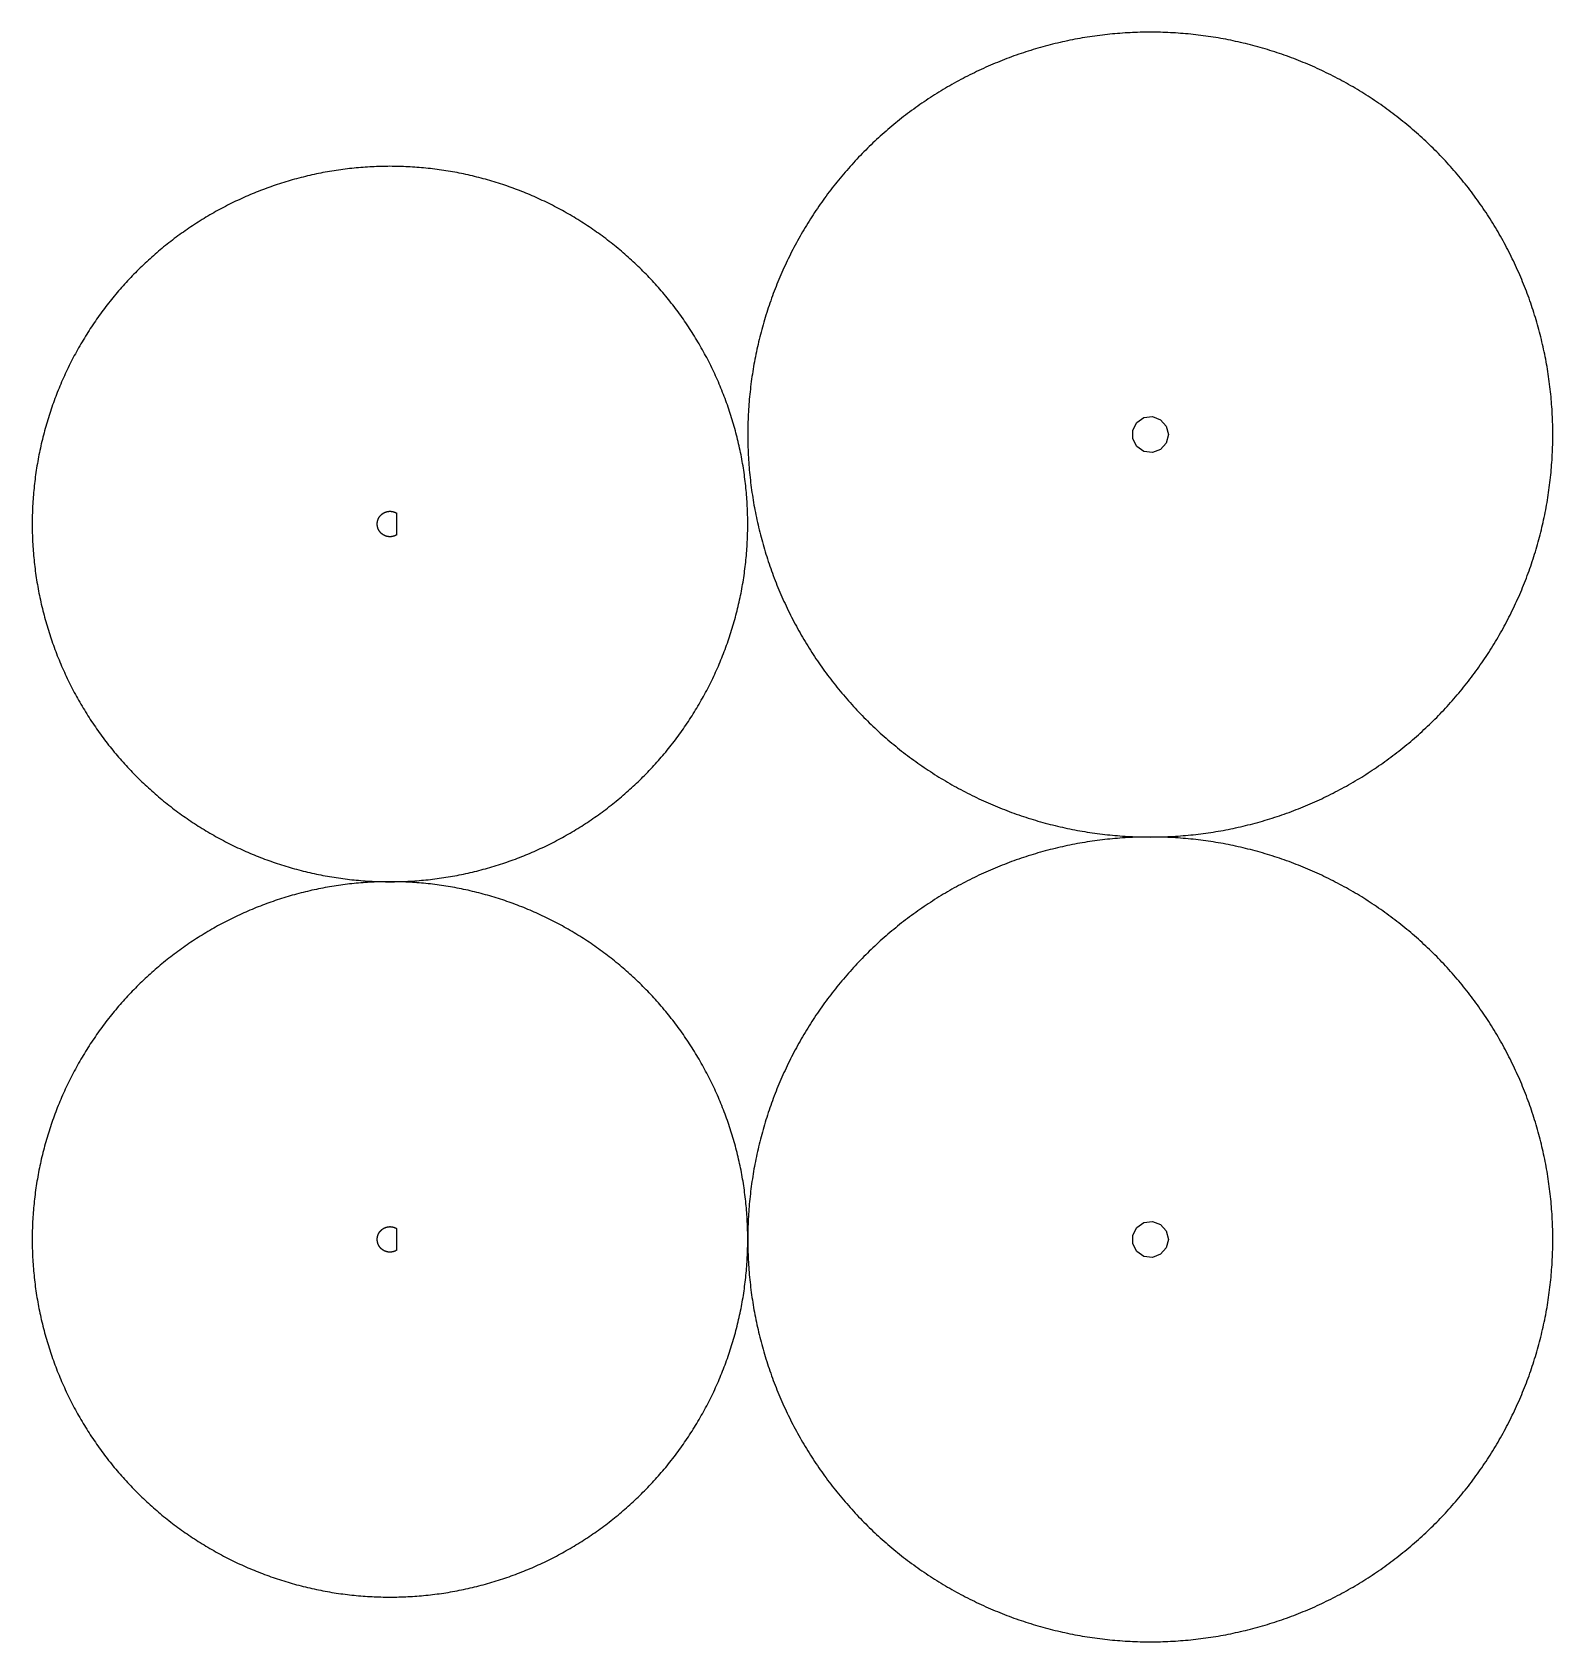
# Model space of a CAD drawing. Header units: metres. Extents: x -80 to 260, y -90 to 270.
import ezdxf

# ---------------------------------------------------------------- set-up
doc = ezdxf.new("R2010")
doc.units = ezdxf.units.M

msp = doc.modelspace()

# ---------------------------------------------------------------- linework, layer by layer
for p, q in [((170, 270), (169.435, 269.998)), ((170.565, 269.998), (170, 270)), ((144.891, 266.426), (144.348, 266.267)), ((145.434, 266.582), (144.891, 266.426)), ((145.979, 266.735), (145.434, 266.582)), ((146.524, 266.884), (145.979, 266.735)), ((147.071, 267.03), (146.524, 266.884)), ((147.618, 267.172), (147.071, 267.03)), ((148.166, 267.311), (147.618, 267.172)), ((148.715, 267.447), (148.166, 267.311)), ((149.265, 267.579), (148.715, 267.447)), ((149.816, 267.707), (149.265, 267.579)), ((150.367, 267.833), (149.816, 267.707)), ((150.919, 267.954), (150.367, 267.833)), ((151.472, 268.072), (150.919, 267.954)), ((152.026, 268.187), (151.472, 268.072)), ((152.581, 268.298), (152.026, 268.187)), ((153.136, 268.406), (152.581, 268.298)), ((153.691, 268.51), (153.136, 268.406)), ((154.248, 268.611), (153.691, 268.51)), ((154.805, 268.708), (154.248, 268.611)), ((155.363, 268.802), (154.805, 268.708)), ((155.921, 268.892), (155.363, 268.802)), ((156.48, 268.979), (155.921, 268.892)), ((157.039, 269.062), (156.48, 268.979)), ((157.599, 269.142), (157.039, 269.062)), ((158.159, 269.218), (157.599, 269.142)), ((158.72, 269.29), (158.159, 269.218)), ((159.281, 269.359), (158.72, 269.29)), ((159.843, 269.425), (159.281, 269.359)), ((160.405, 269.487), (159.843, 269.425)), ((160.967, 269.546), (160.405, 269.487)), ((161.53, 269.601), (160.967, 269.546)), ((162.093, 269.652), (161.53, 269.601)), ((162.657, 269.7), (162.093, 269.652)), ((163.221, 269.744), (162.657, 269.7)), ((163.785, 269.785), (163.221, 269.744)), ((164.349, 269.822), (163.785, 269.785)), ((164.913, 269.856), (164.349, 269.822)), ((165.478, 269.886), (164.913, 269.856)), ((166.043, 269.913), (165.478, 269.886)), ((166.608, 269.936), (166.043, 269.913)), ((167.173, 269.956), (166.608, 269.936)), ((167.738, 269.972), (167.173, 269.956)), ((168.304, 269.984), (167.738, 269.972)), ((168.869, 269.993), (168.304, 269.984)), ((169.435, 269.998), (168.869, 269.993)), ((171.131, 269.993), (170.565, 269.998)), ((171.696, 269.984), (171.131, 269.993)), ((172.262, 269.972), (171.696, 269.984)), ((172.827, 269.956), (172.262, 269.972)), ((173.392, 269.936), (172.827, 269.956)), ((173.957, 269.913), (173.392, 269.936)), ((174.522, 269.886), (173.957, 269.913)), ((175.087, 269.856), (174.522, 269.886)), ((175.651, 269.822), (175.087, 269.856)), ((176.215, 269.785), (175.651, 269.822)), ((176.779, 269.744), (176.215, 269.785)), ((177.343, 269.7), (176.779, 269.744)), ((177.907, 269.652), (177.343, 269.7)), ((178.47, 269.601), (177.907, 269.652)), ((179.033, 269.546), (178.47, 269.601)), ((179.595, 269.487), (179.033, 269.546)), ((180.157, 269.425), (179.595, 269.487)), ((180.719, 269.359), (180.157, 269.425)), ((181.28, 269.29), (180.719, 269.359)), ((181.841, 269.218), (181.28, 269.29)), ((182.401, 269.142), (181.841, 269.218)), ((182.961, 269.062), (182.401, 269.142)), ((183.52, 268.979), (182.961, 269.062)), ((184.079, 268.892), (183.52, 268.979)), ((184.637, 268.802), (184.079, 268.892)), ((185.195, 268.708), (184.637, 268.802)), ((185.752, 268.611), (185.195, 268.708)), ((186.309, 268.51), (185.752, 268.611)), ((186.864, 268.406), (186.309, 268.51)), ((187.419, 268.298), (186.864, 268.406)), ((187.974, 268.187), (187.419, 268.298)), ((188.528, 268.072), (187.974, 268.187)), ((189.081, 267.954), (188.528, 268.072)), ((189.633, 267.833), (189.081, 267.954)), ((190.184, 267.707), (189.633, 267.833)), ((190.735, 267.579), (190.184, 267.707)), ((191.285, 267.447), (190.735, 267.579)), ((191.834, 267.311), (191.285, 267.447)), ((192.382, 267.172), (191.834, 267.311)), ((192.929, 267.03), (192.382, 267.172)), ((193.476, 266.884), (192.929, 267.03)), ((194.021, 266.735), (193.476, 266.884)), ((194.566, 266.582), (194.021, 266.735)), ((195.109, 266.426), (194.566, 266.582)), ((195.652, 266.267), (195.109, 266.426)), ((134.776, 262.821), (134.257, 262.598)), ((135.297, 263.041), (134.776, 262.821)), ((135.82, 263.257), (135.297, 263.041)), ((136.344, 263.47), (135.82, 263.257)), ((136.869, 263.68), (136.344, 263.47)), ((137.395, 263.886), (136.869, 263.68)), ((137.923, 264.09), (137.395, 263.886)), ((138.452, 264.289), (137.923, 264.09)), ((138.982, 264.486), (138.452, 264.289)), ((139.514, 264.679), (138.982, 264.486)), ((140.046, 264.869), (139.514, 264.679)), ((140.58, 265.056), (140.046, 264.869)), ((141.115, 265.239), (140.58, 265.056)), ((141.651, 265.419), (141.115, 265.239)), ((142.188, 265.595), (141.651, 265.419)), ((142.727, 265.768), (142.188, 265.595)), ((143.266, 265.938), (142.727, 265.768)), ((143.807, 266.104), (143.266, 265.938)), ((144.348, 266.267), (143.807, 266.104)), ((196.193, 266.104), (195.652, 266.267)), ((196.734, 265.938), (196.193, 266.104)), ((197.273, 265.768), (196.734, 265.938)), ((197.812, 265.595), (197.273, 265.768)), ((198.349, 265.419), (197.812, 265.595)), ((198.885, 265.239), (198.349, 265.419)), ((199.42, 265.056), (198.885, 265.239)), ((199.954, 264.869), (199.42, 265.056)), ((200.486, 264.679), (199.954, 264.869)), ((201.018, 264.486), (200.486, 264.679)), ((201.548, 264.289), (201.018, 264.486)), ((202.077, 264.09), (201.548, 264.289)), ((202.605, 263.886), (202.077, 264.09)), ((203.131, 263.68), (202.605, 263.886)), ((203.656, 263.47), (203.131, 263.68)), ((204.18, 263.257), (203.656, 263.47)), ((204.703, 263.041), (204.18, 263.257)), ((205.224, 262.821), (204.703, 263.041)), ((205.743, 262.598), (205.224, 262.821)), ((127.637, 259.406), (127.139, 259.138)), ((128.136, 259.671), (127.637, 259.406)), ((128.638, 259.932), (128.136, 259.671)), ((129.141, 260.191), (128.638, 259.932)), ((129.646, 260.446), (129.141, 260.191)), ((130.152, 260.698), (129.646, 260.446)), ((130.66, 260.946), (130.152, 260.698)), ((131.169, 261.192), (130.66, 260.946)), ((131.68, 261.434), (131.169, 261.192)), ((132.192, 261.674), (131.68, 261.434)), ((132.706, 261.91), (132.192, 261.674)), ((133.222, 262.142), (132.706, 261.91)), ((133.738, 262.372), (133.222, 262.142)), ((134.257, 262.598), (133.738, 262.372)), ((206.262, 262.372), (205.743, 262.598)), ((206.778, 262.142), (206.262, 262.372)), ((207.294, 261.91), (206.778, 262.142)), ((207.808, 261.674), (207.294, 261.91)), ((208.32, 261.434), (207.808, 261.674)), ((208.831, 261.192), (208.32, 261.434)), ((209.34, 260.946), (208.831, 261.192)), ((209.848, 260.698), (209.34, 260.946)), ((210.354, 260.446), (209.848, 260.698)), ((210.859, 260.191), (210.354, 260.446)), ((211.362, 259.932), (210.859, 260.191)), ((211.864, 259.671), (211.362, 259.932)), ((212.363, 259.406), (211.864, 259.671)), ((212.861, 259.138), (212.363, 259.406)), ((121.299, 255.685), (120.825, 255.378)), ((121.776, 255.99), (121.299, 255.685)), ((122.254, 256.291), (121.776, 255.99)), ((122.734, 256.589), (122.254, 256.291)), ((123.216, 256.885), (122.734, 256.589)), ((123.7, 257.177), (123.216, 256.885)), ((124.186, 257.467), (123.7, 257.177)), ((124.674, 257.753), (124.186, 257.467)), ((125.163, 258.036), (124.674, 257.753)), ((125.655, 258.317), (125.163, 258.036)), ((126.147, 258.594), (125.655, 258.317)), ((126.642, 258.868), (126.147, 258.594)), ((127.139, 259.138), (126.642, 258.868)), ((213.358, 258.868), (212.861, 259.138)), ((213.853, 258.594), (213.358, 258.868)), ((214.345, 258.317), (213.853, 258.594)), ((214.837, 258.036), (214.345, 258.317)), ((215.326, 257.753), (214.837, 258.036)), ((215.814, 257.467), (215.326, 257.753)), ((216.3, 257.177), (215.814, 257.467)), ((216.784, 256.885), (216.3, 257.177)), ((217.266, 256.589), (216.784, 256.885)), ((217.746, 256.291), (217.266, 256.589)), ((218.224, 255.99), (217.746, 256.291)), ((218.701, 255.685), (218.224, 255.99)), ((219.175, 255.378), (218.701, 255.685)), ((116.189, 252.141), (115.736, 251.801)), ((116.643, 252.478), (116.189, 252.141)), ((117.099, 252.812), (116.643, 252.478)), ((117.558, 253.142), (117.099, 252.812)), ((118.018, 253.471), (117.558, 253.142)), ((118.481, 253.796), (118.018, 253.471)), ((118.946, 254.118), (118.481, 253.796)), ((119.413, 254.437), (118.946, 254.118)), ((119.881, 254.754), (119.413, 254.437)), ((120.352, 255.067), (119.881, 254.754)), ((120.825, 255.378), (120.352, 255.067)), ((219.648, 255.067), (219.175, 255.378)), ((220.119, 254.754), (219.648, 255.067)), ((220.587, 254.437), (220.119, 254.754)), ((221.054, 254.118), (220.587, 254.437)), ((221.519, 253.796), (221.054, 254.118)), ((221.982, 253.471), (221.519, 253.796)), ((222.442, 253.142), (221.982, 253.471)), ((222.901, 252.812), (222.442, 253.142)), ((223.357, 252.478), (222.901, 252.812)), ((223.811, 252.141), (223.357, 252.478)), ((224.264, 251.801), (223.811, 252.141)), ((111.765, 248.62), (111.335, 248.253)), ((112.197, 248.984), (111.765, 248.62)), ((112.632, 249.346), (112.197, 248.984)), ((113.069, 249.705), (112.632, 249.346)), ((113.508, 250.062), (113.069, 249.705)), ((113.949, 250.415), (113.508, 250.062)), ((114.393, 250.766), (113.949, 250.415)), ((114.838, 251.114), (114.393, 250.766)), ((115.286, 251.459), (114.838, 251.114)), ((115.736, 251.801), (115.286, 251.459)), ((224.714, 251.459), (224.264, 251.801)), ((225.162, 251.114), (224.714, 251.459)), ((225.607, 250.766), (225.162, 251.114)), ((226.051, 250.415), (225.607, 250.766)), ((226.492, 250.062), (226.051, 250.415)), ((226.931, 249.705), (226.492, 250.062)), ((227.368, 249.346), (226.931, 249.705)), ((227.803, 248.984), (227.368, 249.346)), ((228.235, 248.62), (227.803, 248.984)), ((228.665, 248.253), (228.235, 248.62)), ((107.571, 244.828), (107.165, 244.434)), ((107.98, 245.219), (107.571, 244.828)), ((108.391, 245.607), (107.98, 245.219)), ((108.804, 245.993), (108.391, 245.607)), ((109.22, 246.376), (108.804, 245.993)), ((109.638, 246.757), (109.22, 246.376)), ((110.059, 247.135), (109.638, 246.757)), ((110.482, 247.51), (110.059, 247.135)), ((110.907, 247.883), (110.482, 247.51)), ((111.335, 248.253), (110.907, 247.883)), ((229.093, 247.883), (228.665, 248.253)), ((229.518, 247.51), (229.093, 247.883)), ((229.941, 247.135), (229.518, 247.51)), ((230.362, 246.757), (229.941, 247.135)), ((230.78, 246.376), (230.362, 246.757)), ((231.196, 245.993), (230.78, 246.376)), ((231.609, 245.607), (231.196, 245.993)), ((232.02, 245.219), (231.609, 245.607)), ((232.429, 244.828), (232.02, 245.219)), ((232.835, 244.434), (232.429, 244.828)), ((104.393, 241.609), (104.007, 241.196)), ((104.781, 242.02), (104.393, 241.609)), ((105.172, 242.429), (104.781, 242.02)), ((105.566, 242.835), (105.172, 242.429)), ((105.962, 243.238), (105.566, 242.835)), ((106.36, 243.64), (105.962, 243.238)), ((106.762, 244.038), (106.36, 243.64)), ((107.165, 244.434), (106.762, 244.038)), ((233.238, 244.038), (232.835, 244.434)), ((233.64, 243.64), (233.238, 244.038)), ((234.038, 243.238), (233.64, 243.64)), ((234.434, 242.835), (234.038, 243.238)), ((234.828, 242.429), (234.434, 242.835)), ((235.219, 242.02), (234.828, 242.429)), ((235.607, 241.609), (235.219, 242.02)), ((235.993, 241.196), (235.607, 241.609)), ((-19.4079, 237.61), (-19.8952, 237.487)), ((-18.9199, 237.731), (-19.4079, 237.61)), ((-18.4312, 237.848), (-18.9199, 237.731)), ((-17.9417, 237.962), (-18.4312, 237.848)), ((-17.4514, 238.073), (-17.9417, 237.962)), ((-16.9606, 238.181), (-17.4514, 238.073)), ((-16.469, 238.286), (-16.9606, 238.181)), ((-15.9768, 238.388), (-16.469, 238.286)), ((-15.4839, 238.487), (-15.9768, 238.388)), ((-14.9905, 238.583), (-15.4839, 238.487)), ((-14.4965, 238.676), (-14.9905, 238.583)), ((-14.0018, 238.765), (-14.4965, 238.676)), ((-13.5067, 238.852), (-14.0018, 238.765)), ((-13.011, 238.935), (-13.5067, 238.852)), ((-12.5148, 239.015), (-13.011, 238.935)), ((-12.018, 239.092), (-12.5148, 239.015)), ((-11.5209, 239.166), (-12.018, 239.092)), ((-11.0232, 239.237), (-11.5209, 239.166)), ((-10.5251, 239.305), (-11.0232, 239.237)), ((-10.0267, 239.369), (-10.5251, 239.305)), ((-9.52777, 239.431), (-10.0267, 239.369)), ((-9.0285, 239.489), (-9.52777, 239.431)), ((-8.52888, 239.544), (-9.0285, 239.489)), ((-8.02893, 239.596), (-8.52888, 239.544)), ((-7.52866, 239.645), (-8.02893, 239.596)), ((-7.02809, 239.691), (-7.52866, 239.645)), ((-6.52724, 239.733), (-7.02809, 239.691)), ((-6.02614, 239.773), (-6.52724, 239.733)), ((-5.5248, 239.809), (-6.02614, 239.773)), ((-5.02324, 239.842), (-5.5248, 239.809)), ((-4.52147, 239.872), (-5.02324, 239.842)), ((-4.01953, 239.899), (-4.52147, 239.872)), ((-3.51744, 239.923), (-4.01953, 239.899)), ((-3.01521, 239.943), (-3.51744, 239.923)), ((-2.51285, 239.961), (-3.01521, 239.943)), ((-2.01041, 239.975), (-2.51285, 239.961)), ((-1.50787, 239.986), (-2.01041, 239.975)), ((-1.00528, 239.994), (-1.50787, 239.986)), ((-0.50264, 239.998), (-1.00528, 239.994)), ((0, 240), (-0.50264, 239.998)), ((0.50264, 239.998), (0, 240)), ((1.00528, 239.994), (0.50264, 239.998)), ((1.50787, 239.986), (1.00528, 239.994)), ((2.01041, 239.975), (1.50787, 239.986)), ((2.51285, 239.961), (2.01041, 239.975)), ((3.01521, 239.943), (2.51285, 239.961)), ((3.51744, 239.923), (3.01521, 239.943)), ((4.01953, 239.899), (3.51744, 239.923)), ((4.52147, 239.872), (4.01953, 239.899)), ((5.02324, 239.842), (4.52147, 239.872)), ((5.5248, 239.809), (5.02324, 239.842)), ((6.02614, 239.773), (5.5248, 239.809)), ((6.52724, 239.733), (6.02614, 239.773)), ((7.02809, 239.691), (6.52724, 239.733)), ((7.52866, 239.645), (7.02809, 239.691)), ((8.02893, 239.596), (7.52866, 239.645)), ((8.52888, 239.544), (8.02893, 239.596)), ((9.0285, 239.489), (8.52888, 239.544)), ((9.52777, 239.431), (9.0285, 239.489)), ((10.0267, 239.369), (9.52777, 239.431)), ((10.5251, 239.305), (10.0267, 239.369)), ((11.0232, 239.237), (10.5251, 239.305)), ((11.5209, 239.166), (11.0232, 239.237)), ((12.018, 239.092), (11.5209, 239.166)), ((12.5148, 239.015), (12.018, 239.092)), ((13.011, 238.935), (12.5148, 239.015)), ((13.5067, 238.852), (13.011, 238.935)), ((14.0018, 238.765), (13.5067, 238.852)), ((14.4965, 238.676), (14.0018, 238.765)), ((14.9905, 238.583), (14.4965, 238.676)), ((15.4839, 238.487), (14.9905, 238.583)), ((15.9768, 238.388), (15.4839, 238.487)), ((16.469, 238.286), (15.9768, 238.388)), ((16.9606, 238.181), (16.469, 238.286)), ((17.4514, 238.073), (16.9606, 238.181)), ((17.9417, 237.962), (17.4514, 238.073)), ((18.4312, 237.848), (17.9417, 237.962)), ((18.9199, 237.731), (18.4312, 237.848)), ((19.4079, 237.61), (18.9199, 237.731)), ((19.8952, 237.487), (19.4079, 237.61)), ((101.016, 237.803), (100.654, 237.368)), ((101.38, 238.235), (101.016, 237.803)), ((101.747, 238.665), (101.38, 238.235)), ((102.117, 239.093), (101.747, 238.665)), ((102.49, 239.518), (102.117, 239.093)), ((102.865, 239.941), (102.49, 239.518)), ((103.243, 240.362), (102.865, 239.941)), ((103.624, 240.78), (103.243, 240.362)), ((104.007, 241.196), (103.624, 240.78)), ((236.376, 240.78), (235.993, 241.196)), ((236.757, 240.362), (236.376, 240.78)), ((237.135, 239.941), (236.757, 240.362)), ((237.51, 239.518), (237.135, 239.941)), ((237.883, 239.093), (237.51, 239.518)), ((238.253, 238.665), (237.883, 239.093)), ((238.62, 238.235), (238.253, 238.665)), ((238.984, 237.803), (238.62, 238.235)), ((239.346, 237.368), (238.984, 237.803)), ((-30.3823, 234.006), (-30.8467, 233.814)), ((-29.9167, 234.196), (-30.3823, 234.006)), ((-29.45, 234.382), (-29.9167, 234.196)), ((-28.982, 234.566), (-29.45, 234.382)), ((-28.5129, 234.746), (-28.982, 234.566)), ((-28.0427, 234.924), (-28.5129, 234.746)), ((-27.5714, 235.099), (-28.0427, 234.924)), ((-27.099, 235.27), (-27.5714, 235.099)), ((-26.6255, 235.439), (-27.099, 235.27)), ((-26.151, 235.605), (-26.6255, 235.439)), ((-25.6755, 235.768), (-26.151, 235.605)), ((-25.1989, 235.928), (-25.6755, 235.768)), ((-24.7214, 236.085), (-25.1989, 235.928)), ((-24.2428, 236.238), (-24.7214, 236.085)), ((-23.7633, 236.389), (-24.2428, 236.238)), ((-23.2829, 236.537), (-23.7633, 236.389)), ((-22.8015, 236.682), (-23.2829, 236.537)), ((-22.3193, 236.823), (-22.8015, 236.682)), ((-21.8362, 236.962), (-22.3193, 236.823)), ((-21.3522, 237.098), (-21.8362, 236.962)), ((-20.8673, 237.231), (-21.3522, 237.098)), ((-20.3817, 237.36), (-20.8673, 237.231)), ((-19.8952, 237.487), (-20.3817, 237.36)), ((20.3817, 237.36), (19.8952, 237.487)), ((20.8673, 237.231), (20.3817, 237.36)), ((21.3522, 237.098), (20.8673, 237.231)), ((21.8362, 236.962), (21.3522, 237.098)), ((22.3193, 236.823), (21.8362, 236.962)), ((22.8015, 236.682), (22.3193, 236.823)), ((23.2829, 236.537), (22.8015, 236.682)), ((23.7633, 236.389), (23.2829, 236.537)), ((24.2428, 236.238), (23.7633, 236.389)), ((24.7214, 236.085), (24.2428, 236.238)), ((25.1989, 235.928), (24.7214, 236.085)), ((25.6755, 235.768), (25.1989, 235.928)), ((26.151, 235.605), (25.6755, 235.768)), ((26.6255, 235.439), (26.151, 235.605)), ((27.099, 235.27), (26.6255, 235.439)), ((27.5714, 235.099), (27.099, 235.27)), ((28.0427, 234.924), (27.5714, 235.099)), ((28.5129, 234.746), (28.0427, 234.924)), ((28.982, 234.566), (28.5129, 234.746)), ((29.45, 234.382), (28.982, 234.566)), ((29.9167, 234.196), (29.45, 234.382)), ((30.3823, 234.006), (29.9167, 234.196)), ((30.8467, 233.814), (30.3823, 234.006)), ((98.1985, 234.264), (97.859, 233.811)), ((98.5409, 234.714), (98.1985, 234.264)), ((98.8861, 235.162), (98.5409, 234.714)), ((99.2341, 235.607), (98.8861, 235.162)), ((99.5848, 236.051), (99.2341, 235.607)), ((99.9384, 236.492), (99.5848, 236.051)), ((100.295, 236.931), (99.9384, 236.492)), ((100.654, 237.368), (100.295, 236.931)), ((239.705, 236.931), (239.346, 237.368)), ((240.062, 236.492), (239.705, 236.931)), ((240.415, 236.051), (240.062, 236.492)), ((240.766, 235.607), (240.415, 236.051)), ((241.114, 235.162), (240.766, 235.607)), ((241.459, 234.714), (241.114, 235.162)), ((241.801, 234.264), (241.459, 234.714)), ((242.141, 233.811), (241.801, 234.264)), ((-37.6563, 230.583), (-38.099, 230.345)), ((-37.2121, 230.818), (-37.6563, 230.583)), ((-36.7664, 231.051), (-37.2121, 230.818)), ((-36.3192, 231.281), (-36.7664, 231.051)), ((-35.8707, 231.507), (-36.3192, 231.281)), ((-35.4207, 231.731), (-35.8707, 231.507)), ((-34.9693, 231.952), (-35.4207, 231.731)), ((-34.5165, 232.171), (-34.9693, 231.952)), ((-34.0623, 232.386), (-34.5165, 232.171)), ((-33.6069, 232.599), (-34.0623, 232.386)), ((-33.15, 232.808), (-33.6069, 232.599)), ((-32.6919, 233.015), (-33.15, 232.808)), ((-32.2325, 233.219), (-32.6919, 233.015)), ((-31.7718, 233.42), (-32.2325, 233.219)), ((-31.3099, 233.619), (-31.7718, 233.42)), ((-30.8467, 233.814), (-31.3099, 233.619)), ((31.3099, 233.619), (30.8467, 233.814)), ((31.7718, 233.42), (31.3099, 233.619)), ((32.2325, 233.219), (31.7718, 233.42)), ((32.6919, 233.015), (32.2325, 233.219)), ((33.15, 232.808), (32.6919, 233.015)), ((33.6069, 232.599), (33.15, 232.808)), ((34.0623, 232.386), (33.6069, 232.599)), ((34.5165, 232.171), (34.0623, 232.386)), ((34.9693, 231.952), (34.5165, 232.171)), ((35.4207, 231.731), (34.9693, 231.952)), ((35.8707, 231.507), (35.4207, 231.731)), ((36.3192, 231.281), (35.8707, 231.507)), ((36.7664, 231.051), (36.3192, 231.281)), ((37.2121, 230.818), (36.7664, 231.051)), ((37.6563, 230.583), (37.2121, 230.818)), ((38.099, 230.345), (37.6563, 230.583)), ((95.5628, 230.587), (95.2464, 230.119)), ((95.8821, 231.054), (95.5628, 230.587)), ((96.2043, 231.519), (95.8821, 231.054)), ((96.5295, 231.982), (96.2043, 231.519)), ((96.8575, 232.442), (96.5295, 231.982)), ((97.1885, 232.901), (96.8575, 232.442)), ((97.5223, 233.357), (97.1885, 232.901)), ((97.859, 233.811), (97.5223, 233.357)), ((242.478, 233.357), (242.141, 233.811)), ((242.812, 232.901), (242.478, 233.357)), ((243.142, 232.442), (242.812, 232.901)), ((243.471, 231.982), (243.142, 232.442)), ((243.796, 231.519), (243.471, 231.982)), ((244.118, 231.054), (243.796, 231.519)), ((244.437, 230.587), (244.118, 231.054)), ((244.754, 230.119), (244.437, 230.587)), ((-43.7115, 227.002), (-44.1317, 226.726)), ((-43.2897, 227.276), (-43.7115, 227.002)), ((-42.8661, 227.546), (-43.2897, 227.276)), ((-42.4409, 227.814), (-42.8661, 227.546)), ((-42.014, 228.08), (-42.4409, 227.814)), ((-41.5854, 228.342), (-42.014, 228.08)), ((-41.1552, 228.602), (-41.5854, 228.342)), ((-40.7233, 228.859), (-41.1552, 228.602)), ((-40.2899, 229.114), (-40.7233, 228.859)), ((-39.8548, 229.366), (-40.2899, 229.114)), ((-39.4182, 229.615), (-39.8548, 229.366)), ((-38.98, 229.861), (-39.4182, 229.615)), ((-38.5403, 230.105), (-38.98, 229.861)), ((-38.099, 230.345), (-38.5403, 230.105)), ((38.5403, 230.105), (38.099, 230.345)), ((38.98, 229.861), (38.5403, 230.105)), ((39.4182, 229.615), (38.98, 229.861)), ((39.8548, 229.366), (39.4182, 229.615)), ((40.2899, 229.114), (39.8548, 229.366)), ((40.7233, 228.859), (40.2899, 229.114)), ((41.1552, 228.602), (40.7233, 228.859)), ((41.5854, 228.342), (41.1552, 228.602)), ((42.014, 228.08), (41.5854, 228.342)), ((42.4409, 227.814), (42.014, 228.08)), ((42.8661, 227.546), (42.4409, 227.814)), ((43.2897, 227.276), (42.8661, 227.546)), ((43.7115, 227.002), (43.2897, 227.276)), ((44.1317, 226.726), (43.7115, 227.002)), ((93.4105, 227.266), (93.115, 226.784)), ((93.709, 227.746), (93.4105, 227.266)), ((94.0105, 228.224), (93.709, 227.746)), ((94.315, 228.701), (94.0105, 228.224)), ((94.6225, 229.175), (94.315, 228.701)), ((94.933, 229.648), (94.6225, 229.175)), ((95.2464, 230.119), (94.933, 229.648)), ((245.067, 229.648), (244.754, 230.119)), ((245.378, 229.175), (245.067, 229.648)), ((245.685, 228.701), (245.378, 229.175)), ((245.99, 228.224), (245.685, 228.701)), ((246.291, 227.746), (245.99, 228.224)), ((246.589, 227.266), (246.291, 227.746)), ((246.885, 226.784), (246.589, 227.266)), ((-49.0326, 223.212), (-49.4288, 222.903)), ((-48.6344, 223.519), (-49.0326, 223.212)), ((-48.2344, 223.824), (-48.6344, 223.519)), ((-47.8324, 224.125), (-48.2344, 223.824)), ((-47.4285, 224.425), (-47.8324, 224.125)), ((-47.0228, 224.721), (-47.4285, 224.425)), ((-46.6152, 225.016), (-47.0228, 224.721)), ((-46.2058, 225.307), (-46.6152, 225.016)), ((-45.7946, 225.596), (-46.2058, 225.307)), ((-45.3815, 225.883), (-45.7946, 225.596)), ((-44.9667, 226.166), (-45.3815, 225.883)), ((-44.55, 226.448), (-44.9667, 226.166)), ((-44.1317, 226.726), (-44.55, 226.448)), ((44.55, 226.448), (44.1317, 226.726)), ((44.9667, 226.166), (44.55, 226.448)), ((45.3815, 225.883), (44.9667, 226.166)), ((45.7946, 225.596), (45.3815, 225.883)), ((46.2058, 225.307), (45.7946, 225.596)), ((46.6152, 225.016), (46.2058, 225.307)), ((47.0228, 224.721), (46.6152, 225.016)), ((47.4285, 224.425), (47.0228, 224.721)), ((47.8324, 224.125), (47.4285, 224.425)), ((48.2344, 223.824), (47.8324, 224.125)), ((48.6344, 223.519), (48.2344, 223.824)), ((49.0326, 223.212), (48.6344, 223.519)), ((49.4288, 222.903), (49.0326, 223.212)), ((91.1324, 223.358), (90.8615, 222.861)), ((91.4064, 223.853), (91.1324, 223.358)), ((91.6835, 224.345), (91.4064, 223.853)), ((91.9636, 224.837), (91.6835, 224.345)), ((92.2469, 225.326), (91.9636, 224.837)), ((92.5332, 225.814), (92.2469, 225.326)), ((92.8226, 226.3), (92.5332, 225.814)), ((93.115, 226.784), (92.8226, 226.3)), ((247.177, 226.3), (246.885, 226.784)), ((247.467, 225.814), (247.177, 226.3)), ((247.753, 225.326), (247.467, 225.814)), ((248.036, 224.837), (247.753, 225.326)), ((248.317, 224.345), (248.036, 224.837)), ((248.594, 223.853), (248.317, 224.345)), ((248.868, 223.358), (248.594, 223.853)), ((249.138, 222.861), (248.868, 223.358)), ((-53.2809, 219.675), (-53.6548, 219.339)), ((-52.9049, 220.009), (-53.2809, 219.675)), ((-52.5269, 220.34), (-52.9049, 220.009)), ((-52.1467, 220.669), (-52.5269, 220.34)), ((-51.7645, 220.995), (-52.1467, 220.669)), ((-51.3802, 221.319), (-51.7645, 220.995)), ((-50.9939, 221.641), (-51.3802, 221.319)), ((-50.6056, 221.96), (-50.9939, 221.641)), ((-50.2153, 222.277), (-50.6056, 221.96)), ((-49.823, 222.591), (-50.2153, 222.277)), ((-49.4288, 222.903), (-49.823, 222.591)), ((49.823, 222.591), (49.4288, 222.903)), ((50.2153, 222.277), (49.823, 222.591)), ((50.6056, 221.96), (50.2153, 222.277)), ((50.9939, 221.641), (50.6056, 221.96)), ((51.3802, 221.319), (50.9939, 221.641)), ((51.7645, 220.995), (51.3802, 221.319)), ((52.1467, 220.669), (51.7645, 220.995)), ((52.5269, 220.34), (52.1467, 220.669)), ((52.9049, 220.009), (52.5269, 220.34)), ((53.2809, 219.675), (52.9049, 220.009)), ((53.6548, 219.339), (53.2809, 219.675)), ((89.3023, 219.848), (89.0535, 219.34)), ((89.5543, 220.354), (89.3023, 219.848)), ((89.8094, 220.859), (89.5543, 220.354)), ((90.0677, 221.362), (89.8094, 220.859)), ((90.3292, 221.864), (90.0677, 221.362)), ((90.5938, 222.363), (90.3292, 221.864)), ((90.8615, 222.861), (90.5938, 222.363)), ((249.406, 222.363), (249.138, 222.861)), ((249.671, 221.864), (249.406, 222.363)), ((249.932, 221.362), (249.671, 221.864)), ((250.191, 220.859), (249.932, 221.362)), ((250.446, 220.354), (250.191, 220.859)), ((250.698, 219.848), (250.446, 220.354)), ((250.946, 219.34), (250.698, 219.848)), ((-56.9229, 216.212), (-57.2749, 215.853)), ((-56.5685, 216.569), (-56.9229, 216.212)), ((-56.212, 216.923), (-56.5685, 216.569)), ((-55.8532, 217.275), (-56.212, 216.923)), ((-55.4923, 217.625), (-55.8532, 217.275)), ((-55.1291, 217.972), (-55.4923, 217.625)), ((-54.7638, 218.317), (-55.1291, 217.972)), ((-54.3963, 218.66), (-54.7638, 218.317)), ((-54.0266, 219.001), (-54.3963, 218.66)), ((-53.6548, 219.339), (-54.0266, 219.001)), ((54.0266, 219.001), (53.6548, 219.339)), ((54.3963, 218.66), (54.0266, 219.001)), ((54.7638, 218.317), (54.3963, 218.66)), ((55.1291, 217.972), (54.7638, 218.317)), ((55.4923, 217.625), (55.1291, 217.972)), ((55.8532, 217.275), (55.4923, 217.625)), ((56.212, 216.923), (55.8532, 217.275)), ((56.5685, 216.569), (56.212, 216.923)), ((56.9229, 216.212), (56.5685, 216.569)), ((57.2749, 215.853), (56.9229, 216.212)), ((87.6283, 216.262), (87.4021, 215.743)), ((87.8578, 216.778), (87.6283, 216.262)), ((88.0905, 217.294), (87.8578, 216.778)), ((88.3264, 217.808), (88.0905, 217.294)), ((88.5656, 218.32), (88.3264, 217.808)), ((88.808, 218.831), (88.5656, 218.32)), ((89.0535, 219.34), (88.808, 218.831)), ((251.192, 218.831), (250.946, 219.34)), ((251.434, 218.32), (251.192, 218.831)), ((251.674, 217.808), (251.434, 218.32)), ((251.91, 217.294), (251.674, 217.808)), ((252.142, 216.778), (251.91, 217.294)), ((252.372, 216.262), (252.142, 216.778)), ((252.598, 215.743), (252.372, 216.262)), ((-60.3401, 212.527), (-60.6689, 212.147)), ((-60.0089, 212.905), (-60.3401, 212.527)), ((-59.6753, 213.281), (-60.0089, 212.905)), ((-59.3393, 213.655), (-59.6753, 213.281)), ((-59.001, 214.027), (-59.3393, 213.655)), ((-58.6604, 214.396), (-59.001, 214.027)), ((-58.3175, 214.764), (-58.6604, 214.396)), ((-57.9722, 215.129), (-58.3175, 214.764)), ((-57.6247, 215.492), (-57.9722, 215.129)), ((-57.2749, 215.853), (-57.6247, 215.492)), ((57.6247, 215.492), (57.2749, 215.853)), ((57.9722, 215.129), (57.6247, 215.492)), ((58.3175, 214.764), (57.9722, 215.129)), ((58.6604, 214.396), (58.3175, 214.764)), ((59.001, 214.027), (58.6604, 214.396)), ((59.3393, 213.655), (59.001, 214.027)), ((59.6753, 213.281), (59.3393, 213.655)), ((60.0089, 212.905), (59.6753, 213.281)), ((60.3401, 212.527), (60.0089, 212.905)), ((60.6689, 212.147), (60.3401, 212.527)), ((86.1136, 212.605), (85.9104, 212.077)), ((86.3201, 213.131), (86.1136, 212.605)), ((86.5299, 213.656), (86.3201, 213.131)), ((86.7431, 214.18), (86.5299, 213.656)), ((86.9595, 214.703), (86.7431, 214.18)), ((87.1791, 215.224), (86.9595, 214.703)), ((87.4021, 215.743), (87.1791, 215.224)), ((252.821, 215.224), (252.598, 215.743)), ((253.041, 214.703), (252.821, 215.224)), ((253.257, 214.18), (253.041, 214.703)), ((253.47, 213.656), (253.257, 214.18)), ((253.68, 213.131), (253.47, 213.656)), ((253.886, 212.605), (253.68, 213.131)), ((254.09, 212.077), (253.886, 212.605)), ((-63.2124, 209.033), (-63.5192, 208.634)), ((-62.9031, 209.429), (-63.2124, 209.033)), ((-62.5913, 209.823), (-62.9031, 209.429)), ((-62.277, 210.215), (-62.5913, 209.823)), ((-61.9602, 210.606), (-62.277, 210.215)), ((-61.6411, 210.994), (-61.9602, 210.606)), ((-61.3194, 211.38), (-61.6411, 210.994)), ((-60.9954, 211.764), (-61.3194, 211.38)), ((-60.6689, 212.147), (-60.9954, 211.764)), ((60.9954, 211.764), (60.6689, 212.147)), ((61.3194, 211.38), (60.9954, 211.764)), ((61.6411, 210.994), (61.3194, 211.38)), ((61.9602, 210.606), (61.6411, 210.994)), ((62.277, 210.215), (61.9602, 210.606)), ((62.5913, 209.823), (62.277, 210.215)), ((62.9031, 209.429), (62.5913, 209.823)), ((63.2124, 209.033), (62.9031, 209.429)), ((63.5192, 208.634), (63.2124, 209.033)), ((84.7612, 208.885), (84.5814, 208.349)), ((84.9443, 209.42), (84.7612, 208.885)), ((85.1309, 209.954), (84.9443, 209.42)), ((85.3207, 210.486), (85.1309, 209.954)), ((85.514, 211.018), (85.3207, 210.486)), ((85.7105, 211.548), (85.514, 211.018)), ((85.9104, 212.077), (85.7105, 211.548)), ((254.289, 211.548), (254.09, 212.077)), ((254.486, 211.018), (254.289, 211.548)), ((254.679, 210.486), (254.486, 211.018)), ((254.869, 209.954), (254.679, 210.486)), ((255.056, 209.42), (254.869, 209.954)), ((255.239, 208.885), (255.056, 209.42)), ((255.419, 208.349), (255.239, 208.885)), ((-65.8826, 205.382), (-66.1664, 204.967)), ((-65.5962, 205.795), (-65.8826, 205.382)), ((-65.3071, 206.206), (-65.5962, 205.795)), ((-65.0155, 206.615), (-65.3071, 206.206)), ((-64.7214, 207.023), (-65.0155, 206.615)), ((-64.4246, 207.429), (-64.7214, 207.023)), ((-64.1254, 207.832), (-64.4246, 207.429)), ((-63.8235, 208.234), (-64.1254, 207.832)), ((-63.5192, 208.634), (-63.8235, 208.234)), ((63.8235, 208.234), (63.5192, 208.634)), ((64.1254, 207.832), (63.8235, 208.234)), ((64.4246, 207.429), (64.1254, 207.832)), ((64.7214, 207.023), (64.4246, 207.429)), ((65.0155, 206.615), (64.7214, 207.023)), ((65.3071, 206.206), (65.0155, 206.615)), ((65.5962, 205.795), (65.3071, 206.206)), ((65.8826, 205.382), (65.5962, 205.795)), ((66.1664, 204.967), (65.8826, 205.382)), ((83.733, 205.652), (83.5736, 205.109)), ((83.8959, 206.193), (83.733, 205.652)), ((84.0622, 206.734), (83.8959, 206.193)), ((84.2319, 207.273), (84.0622, 206.734)), ((84.4049, 207.812), (84.2319, 207.273)), ((84.5814, 208.349), (84.4049, 207.812)), ((255.595, 207.812), (255.419, 208.349)), ((255.768, 207.273), (255.595, 207.812)), ((255.938, 206.734), (255.768, 207.273)), ((256.104, 206.193), (255.938, 206.734)), ((256.267, 205.652), (256.104, 206.193)), ((256.426, 205.109), (256.267, 205.652)), ((-68.0795, 202.014), (-68.3422, 201.585)), ((-67.8142, 202.441), (-68.0795, 202.014)), ((-67.5462, 202.866), (-67.8142, 202.441)), ((-67.2756, 203.29), (-67.5462, 202.866)), ((-67.0022, 203.712), (-67.2756, 203.29)), ((-66.7263, 204.132), (-67.0022, 203.712)), ((-66.4477, 204.55), (-66.7263, 204.132)), ((-66.1664, 204.967), (-66.4477, 204.55)), ((66.4477, 204.55), (66.1664, 204.967)), ((66.7263, 204.132), (66.4477, 204.55)), ((67.0022, 203.712), (66.7263, 204.132)), ((67.2756, 203.29), (67.0022, 203.712)), ((67.5462, 202.866), (67.2756, 203.29)), ((67.8142, 202.441), (67.5462, 202.866)), ((68.0795, 202.014), (67.8142, 202.441)), ((68.3422, 201.585), (68.0795, 202.014)), ((82.6886, 201.834), (82.5531, 201.285)), ((82.8275, 202.382), (82.6886, 201.834)), ((82.9699, 202.929), (82.8275, 202.382)), ((83.1157, 203.476), (82.9699, 202.929)), ((83.2649, 204.021), (83.1157, 203.476)), ((83.4175, 204.566), (83.2649, 204.021)), ((83.5736, 205.109), (83.4175, 204.566)), ((256.582, 204.566), (256.426, 205.109)), ((256.735, 204.021), (256.582, 204.566)), ((256.884, 203.476), (256.735, 204.021)), ((257.03, 202.929), (256.884, 203.476)), ((257.172, 202.382), (257.03, 202.929)), ((257.311, 201.834), (257.172, 202.382)), ((257.447, 201.285), (257.311, 201.834)), ((-70.3453, 198.099), (-70.5833, 197.656)), ((-70.1045, 198.54), (-70.3453, 198.099)), ((-69.861, 198.98), (-70.1045, 198.54)), ((-69.6147, 199.418), (-69.861, 198.98)), ((-69.3656, 199.855), (-69.6147, 199.418)), ((-69.1139, 200.29), (-69.3656, 199.855)), ((-68.8594, 200.723), (-69.1139, 200.29)), ((-68.6021, 201.155), (-68.8594, 200.723)), ((-68.3422, 201.585), (-68.6021, 201.155)), ((68.6021, 201.155), (68.3422, 201.585)), ((68.8594, 200.723), (68.6021, 201.155)), ((69.1139, 200.29), (68.8594, 200.723)), ((69.3656, 199.855), (69.1139, 200.29)), ((69.6147, 199.418), (69.3656, 199.855)), ((69.861, 198.98), (69.6147, 199.418)), ((70.1045, 198.54), (69.861, 198.98)), ((70.3453, 198.099), (70.1045, 198.54)), ((70.5833, 197.656), (70.3453, 198.099)), ((81.9277, 198.528), (81.813, 197.974)), ((82.0459, 199.081), (81.9277, 198.528)), ((82.1675, 199.633), (82.0459, 199.081)), ((82.2926, 200.184), (82.1675, 199.633)), ((82.4211, 200.735), (82.2926, 200.184)), ((82.5531, 201.285), (82.4211, 200.735)), ((257.579, 200.735), (257.447, 201.285)), ((257.707, 200.184), (257.579, 200.735)), ((257.833, 199.633), (257.707, 200.184)), ((257.954, 199.081), (257.833, 199.633)), ((258.072, 198.528), (257.954, 199.081)), ((258.187, 197.974), (258.072, 198.528)), ((-72.1707, 194.516), (-72.3862, 194.062)), ((-71.9524, 194.969), (-72.1707, 194.516)), ((-71.7313, 195.421), (-71.9524, 194.969)), ((-71.5073, 195.871), (-71.7313, 195.421)), ((-71.2805, 196.319), (-71.5073, 195.871)), ((-71.0509, 196.766), (-71.2805, 196.319)), ((-70.8185, 197.212), (-71.0509, 196.766)), ((-70.5833, 197.656), (-70.8185, 197.212)), ((70.8185, 197.212), (70.5833, 197.656)), ((71.0509, 196.766), (70.8185, 197.212)), ((71.2805, 196.319), (71.0509, 196.766)), ((71.5073, 195.871), (71.2805, 196.319)), ((71.7313, 195.421), (71.5073, 195.871)), ((71.9524, 194.969), (71.7313, 195.421)), ((72.1707, 194.516), (71.9524, 194.969)), ((72.3862, 194.062), (72.1707, 194.516)), ((81.1983, 194.637), (81.1081, 194.079)), ((81.292, 195.195), (81.1983, 194.637)), ((81.3892, 195.752), (81.292, 195.195)), ((81.4899, 196.309), (81.3892, 195.752)), ((81.5942, 196.864), (81.4899, 196.309)), ((81.7019, 197.419), (81.5942, 196.864)), ((81.813, 197.974), (81.7019, 197.419)), ((258.298, 197.419), (258.187, 197.974)), ((258.406, 196.864), (258.298, 197.419)), ((258.51, 196.309), (258.406, 196.864)), ((258.611, 195.752), (258.51, 196.309)), ((258.708, 195.195), (258.611, 195.752)), ((258.802, 194.637), (258.708, 195.195)), ((258.892, 194.079), (258.802, 194.637)), ((-73.8138, 190.847), (-74.0062, 190.382)), ((-73.6185, 191.31), (-73.8138, 190.847)), ((-73.4204, 191.772), (-73.6185, 191.31)), ((-73.2193, 192.233), (-73.4204, 191.772)), ((-73.0153, 192.692), (-73.2193, 192.233)), ((-72.8085, 193.15), (-73.0153, 192.692)), ((-72.5987, 193.607), (-72.8085, 193.15)), ((-72.3862, 194.062), (-72.5987, 193.607)), ((72.5987, 193.607), (72.3862, 194.062)), ((72.8085, 193.15), (72.5987, 193.607)), ((73.0153, 192.692), (72.8085, 193.15)), ((73.2193, 192.233), (73.0153, 192.692)), ((73.4204, 191.772), (73.2193, 192.233)), ((73.6185, 191.31), (73.4204, 191.772)), ((73.8138, 190.847), (73.6185, 191.31)), ((74.0062, 190.382), (73.8138, 190.847)), ((80.7097, 191.28), (80.6406, 190.719)), ((80.7823, 191.841), (80.7097, 191.28)), ((80.8585, 192.401), (80.7823, 191.841)), ((80.9382, 192.961), (80.8585, 192.401)), ((81.0213, 193.52), (80.9382, 192.961)), ((81.1081, 194.079), (81.0213, 193.52)), ((258.979, 193.52), (258.892, 194.079)), ((259.062, 192.961), (258.979, 193.52)), ((259.142, 192.401), (259.062, 192.961)), ((259.218, 191.841), (259.142, 192.401)), ((259.29, 191.28), (259.218, 191.841)), ((259.359, 190.719), (259.29, 191.28)), ((-75.0987, 187.571), (-75.2704, 187.099)), ((-74.924, 188.043), (-75.0987, 187.571)), ((-74.7463, 188.513), (-74.924, 188.043)), ((-74.5657, 188.982), (-74.7463, 188.513)), ((-74.3821, 189.45), (-74.5657, 188.982)), ((-74.1956, 189.917), (-74.3821, 189.45)), ((-74.0062, 190.382), (-74.1956, 189.917)), ((74.1956, 189.917), (74.0062, 190.382)), ((74.3821, 189.45), (74.1956, 189.917)), ((74.5657, 188.982), (74.3821, 189.45)), ((74.7463, 188.513), (74.5657, 188.982)), ((74.924, 188.043), (74.7463, 188.513)), ((75.0987, 187.571), (74.924, 188.043)), ((75.2704, 187.099), (75.0987, 187.571)), ((80.3001, 187.343), (80.2557, 186.779)), ((80.348, 187.907), (80.3001, 187.343)), ((80.3994, 188.47), (80.348, 187.907)), ((80.4544, 189.033), (80.3994, 188.47)), ((80.5129, 189.595), (80.4544, 189.033)), ((80.575, 190.157), (80.5129, 189.595)), ((80.6406, 190.719), (80.575, 190.157)), ((259.425, 190.157), (259.359, 190.719)), ((259.487, 189.595), (259.425, 190.157)), ((259.546, 189.033), (259.487, 189.595)), ((259.601, 188.47), (259.546, 189.033)), ((259.652, 187.907), (259.601, 188.47)), ((259.7, 187.343), (259.652, 187.907)), ((259.744, 186.779), (259.7, 187.343)), ((-76.3892, 183.763), (-76.537, 183.283)), ((-76.2383, 184.243), (-76.3892, 183.763)), ((-76.0845, 184.721), (-76.2383, 184.243)), ((-75.9277, 185.199), (-76.0845, 184.721)), ((-75.7679, 185.675), (-75.9277, 185.199)), ((-75.605, 186.151), (-75.7679, 185.675)), ((-75.4392, 186.626), (-75.605, 186.151)), ((-75.2704, 187.099), (-75.4392, 186.626)), ((75.4392, 186.626), (75.2704, 187.099)), ((75.605, 186.151), (75.4392, 186.626)), ((75.7679, 185.675), (75.605, 186.151)), ((75.9277, 185.199), (75.7679, 185.675)), ((76.0845, 184.721), (75.9277, 185.199)), ((76.2383, 184.243), (76.0845, 184.721)), ((76.3892, 183.763), (76.2383, 184.243)), ((76.537, 183.283), (76.3892, 183.763)), ((80.087, 183.957), (80.0639, 183.392)), ((80.1137, 184.522), (80.087, 183.957)), ((80.1439, 185.087), (80.1137, 184.522)), ((80.1776, 185.651), (80.1439, 185.087)), ((80.2149, 186.215), (80.1776, 185.651)), ((80.2557, 186.779), (80.2149, 186.215)), ((166.969, 182.686), (168.564, 183.787)), ((168.564, 183.787), (170.488, 184.02)), ((170.488, 184.02), (172.301, 183.333)), ((259.785, 186.215), (259.744, 186.779)), ((259.822, 185.651), (259.785, 186.215)), ((259.856, 185.087), (259.822, 185.651)), ((259.886, 184.522), (259.856, 185.087)), ((259.913, 183.957), (259.886, 184.522)), ((259.936, 183.392), (259.913, 183.957)), ((-77.3601, 180.382), (-77.4866, 179.895)), ((-77.2305, 180.867), (-77.3601, 180.382)), ((-77.0979, 181.352), (-77.2305, 180.867)), ((-76.9622, 181.836), (-77.0979, 181.352)), ((-76.8235, 182.319), (-76.9622, 181.836)), ((-76.6817, 182.802), (-76.8235, 182.319)), ((-76.537, 183.283), (-76.6817, 182.802)), ((76.6817, 182.802), (76.537, 183.283)), ((76.8235, 182.319), (76.6817, 182.802)), ((76.9622, 181.836), (76.8235, 182.319)), ((77.0979, 181.352), (76.9622, 181.836)), ((77.2305, 180.867), (77.0979, 181.352)), ((77.3601, 180.382), (77.2305, 180.867)), ((77.4866, 179.895), (77.3601, 180.382)), ((80.0018, 180.565), (80, 180)), ((80, 180), (80.0018, 179.435)), ((80.0071, 181.131), (80.0018, 180.565)), ((80.016, 181.696), (80.0071, 181.131)), ((80.0284, 182.262), (80.016, 181.696)), ((80.0444, 182.827), (80.0284, 182.262)), ((80.0639, 183.392), (80.0444, 182.827)), ((166.068, 180.969), (166.969, 182.686)), ((166.068, 179.031), (166.068, 180.969)), ((172.301, 183.333), (173.586, 181.882)), ((173.586, 181.882), (174.05, 180)), ((174.05, 180), (173.586, 178.118)), ((259.956, 182.827), (259.936, 183.392)), ((259.972, 182.262), (259.956, 182.827)), ((259.984, 181.696), (259.972, 182.262)), ((259.993, 181.131), (259.984, 181.696)), ((259.998, 180.565), (259.993, 181.131)), ((260, 180), (259.998, 180.565)), ((259.998, 179.435), (260, 180)), ((-78.2865, 176.469), (-78.3884, 175.977)), ((-78.1814, 176.961), (-78.2865, 176.469)), ((-78.0733, 177.451), (-78.1814, 176.961)), ((-77.9621, 177.942), (-78.0733, 177.451)), ((-77.8479, 178.431), (-77.9621, 177.942)), ((-77.7305, 178.92), (-77.8479, 178.431)), ((-77.6101, 179.408), (-77.7305, 178.92)), ((-77.4866, 179.895), (-77.6101, 179.408)), ((77.6101, 179.408), (77.4866, 179.895)), ((77.7305, 178.92), (77.6101, 179.408)), ((77.8479, 178.431), (77.7305, 178.92)), ((77.9621, 177.942), (77.8479, 178.431)), ((78.0733, 177.451), (77.9621, 177.942)), ((78.1814, 176.961), (78.0733, 177.451)), ((78.2865, 176.469), (78.1814, 176.961)), ((78.3884, 175.977), (78.2865, 176.469)), ((80.0018, 179.435), (80.0071, 178.869)), ((80.0071, 178.869), (80.016, 178.304)), ((80.016, 178.304), (80.0284, 177.738)), ((80.0284, 177.738), (80.0444, 177.173)), ((80.0444, 177.173), (80.0639, 176.608)), ((80.0639, 176.608), (80.087, 176.043)), ((166.969, 177.314), (166.068, 179.031)), ((168.564, 176.213), (166.969, 177.314)), ((172.301, 176.667), (170.488, 175.98)), ((173.586, 178.118), (172.301, 176.667)), ((259.913, 176.043), (259.936, 176.608)), ((259.936, 176.608), (259.956, 177.173)), ((259.956, 177.173), (259.972, 177.738)), ((259.972, 177.738), (259.984, 178.304)), ((259.984, 178.304), (259.993, 178.869)), ((259.993, 178.869), (259.998, 179.435)), ((-78.9349, 173.011), (-79.0151, 172.515)), ((-78.8516, 173.507), (-78.9349, 173.011)), ((-78.7651, 174.002), (-78.8516, 173.507)), ((-78.6756, 174.496), (-78.7651, 174.002)), ((-78.583, 174.99), (-78.6756, 174.496)), ((-78.4872, 175.484), (-78.583, 174.99)), ((-78.3884, 175.977), (-78.4872, 175.484)), ((78.4872, 175.484), (78.3884, 175.977)), ((78.583, 174.99), (78.4872, 175.484)), ((78.6756, 174.496), (78.583, 174.99)), ((78.7651, 174.002), (78.6756, 174.496)), ((78.8516, 173.507), (78.7651, 174.002)), ((78.9349, 173.011), (78.8516, 173.507)), ((79.0151, 172.515), (78.9349, 173.011)), ((80.087, 176.043), (80.1137, 175.478)), ((80.1137, 175.478), (80.1439, 174.913)), ((80.1439, 174.913), (80.1776, 174.349)), ((80.1776, 174.349), (80.2149, 173.785)), ((80.2149, 173.785), (80.2557, 173.221)), ((80.2557, 173.221), (80.3001, 172.657)), ((170.488, 175.98), (168.564, 176.213)), ((259.7, 172.657), (259.744, 173.221)), ((259.744, 173.221), (259.785, 173.785)), ((259.785, 173.785), (259.822, 174.349)), ((259.822, 174.349), (259.856, 174.913)), ((259.856, 174.913), (259.886, 175.478)), ((259.886, 175.478), (259.913, 176.043)), ((-79.4306, 169.528), (-79.4889, 169.029)), ((-79.3692, 170.027), (-79.4306, 169.528)), ((-79.3046, 170.525), (-79.3692, 170.027)), ((-79.2369, 171.023), (-79.3046, 170.525)), ((-79.1661, 171.521), (-79.2369, 171.023)), ((-79.0921, 172.018), (-79.1661, 171.521)), ((-79.0151, 172.515), (-79.0921, 172.018)), ((79.0921, 172.018), (79.0151, 172.515)), ((79.1661, 171.521), (79.0921, 172.018)), ((79.2369, 171.023), (79.1661, 171.521)), ((79.3046, 170.525), (79.2369, 171.023)), ((79.3692, 170.027), (79.3046, 170.525)), ((79.4306, 169.528), (79.3692, 170.027)), ((79.4889, 169.029), (79.4306, 169.528)), ((80.3001, 172.657), (80.348, 172.093)), ((80.348, 172.093), (80.3994, 171.53)), ((80.3994, 171.53), (80.4544, 170.967)), ((80.4544, 170.967), (80.5129, 170.405)), ((80.5129, 170.405), (80.575, 169.843)), ((80.575, 169.843), (80.6406, 169.281)), ((80.6406, 169.281), (80.7097, 168.72)), ((259.29, 168.72), (259.359, 169.281)), ((259.359, 169.281), (259.425, 169.843)), ((259.425, 169.843), (259.487, 170.405)), ((259.487, 170.405), (259.546, 170.967)), ((259.546, 170.967), (259.601, 171.53)), ((259.601, 171.53), (259.652, 172.093)), ((259.652, 172.093), (259.7, 172.657)), ((-79.7727, 166.026), (-79.809, 165.525)), ((-79.7333, 166.527), (-79.7727, 166.026)), ((-79.6907, 167.028), (-79.7333, 166.527)), ((-79.6449, 167.529), (-79.6907, 167.028)), ((-79.5961, 168.029), (-79.6449, 167.529)), ((-79.5441, 168.529), (-79.5961, 168.029)), ((-79.4889, 169.029), (-79.5441, 168.529)), ((79.5441, 168.529), (79.4889, 169.029)), ((79.5961, 168.029), (79.5441, 168.529)), ((79.6449, 167.529), (79.5961, 168.029)), ((79.6907, 167.028), (79.6449, 167.529)), ((79.7333, 166.527), (79.6907, 167.028)), ((79.7727, 166.026), (79.7333, 166.527)), ((79.809, 165.525), (79.7727, 166.026)), ((80.7097, 168.72), (80.7823, 168.159)), ((80.7823, 168.159), (80.8585, 167.599)), ((80.8585, 167.599), (80.9382, 167.039)), ((80.9382, 167.039), (81.0213, 166.48)), ((81.0213, 166.48), (81.1081, 165.921)), ((81.1081, 165.921), (81.1983, 165.363)), ((258.802, 165.363), (258.892, 165.921)), ((258.892, 165.921), (258.979, 166.48)), ((258.979, 166.48), (259.062, 167.039)), ((259.062, 167.039), (259.142, 167.599)), ((259.142, 167.599), (259.218, 168.159)), ((259.218, 168.159), (259.29, 168.72)), ((-79.9747, 162.01), (-79.9858, 161.508)), ((-79.9605, 162.513), (-79.9747, 162.01)), ((-79.9431, 163.015), (-79.9605, 162.513)), ((-79.9226, 163.517), (-79.9431, 163.015)), ((-79.899, 164.02), (-79.9226, 163.517)), ((-79.8721, 164.521), (-79.899, 164.02)), ((-79.8421, 165.023), (-79.8721, 164.521)), ((-79.809, 165.525), (-79.8421, 165.023)), ((-2.04041, 161.99), (-2.02786, 162.003)), ((-2.02786, 162.003), (-2.01524, 162.015)), ((-2.01524, 162.015), (-2.00255, 162.028)), ((-2.00255, 162.028), (-1.98976, 162.04)), ((-1.98976, 162.04), (-1.9769, 162.053)), ((-1.9769, 162.053), (-1.96397, 162.065)), ((-1.96397, 162.065), (-1.95096, 162.078)), ((-1.95096, 162.078), (-1.93787, 162.09)), ((-1.93787, 162.09), (-1.9247, 162.102)), ((-1.9247, 162.102), (-1.91145, 162.114)), ((-1.91145, 162.114), (-1.89813, 162.126)), ((-1.89813, 162.126), (-1.88474, 162.138)), ((-1.88474, 162.138), (-1.87126, 162.15)), ((-1.87126, 162.15), (-1.85771, 162.161)), ((-1.85771, 162.161), (-1.8441, 162.173)), ((-1.8441, 162.173), (-1.83041, 162.184)), ((-1.83041, 162.184), (-1.81665, 162.196)), ((-1.81665, 162.196), (-1.80281, 162.207)), ((-1.80281, 162.207), (-1.78891, 162.219)), ((-1.78891, 162.219), (-1.77493, 162.23)), ((-1.77493, 162.23), (-1.76089, 162.241)), ((-1.76089, 162.241), (-1.74678, 162.252)), ((-1.74678, 162.252), (-1.73259, 162.263)), ((-1.73259, 162.263), (-1.71834, 162.274)), ((-1.71834, 162.274), (-1.70403, 162.284)), ((-1.70403, 162.284), (-1.68964, 162.295)), ((-1.68964, 162.295), (-1.67519, 162.306)), ((-1.67519, 162.306), (-1.66066, 162.316)), ((-1.66066, 162.316), (-1.64607, 162.327)), ((-1.64607, 162.327), (-1.63142, 162.337)), ((-1.63142, 162.337), (-1.61671, 162.347)), ((-1.61671, 162.347), (-1.60193, 162.357)), ((-1.60193, 162.357), (-1.58708, 162.367)), ((-1.58708, 162.367), (-1.57219, 162.377)), ((-1.57219, 162.377), (-1.55722, 162.387)), ((-1.55722, 162.387), (-1.54219, 162.397)), ((-1.54219, 162.397), (-1.5271, 162.406)), ((-1.5271, 162.406), (-1.51195, 162.416)), ((-1.51195, 162.416), (-1.49673, 162.425)), ((-1.49673, 162.425), (-1.48148, 162.435)), ((-1.48148, 162.435), (-1.46614, 162.444)), ((-1.46614, 162.444), (-1.45076, 162.453)), ((-1.45076, 162.453), (-1.43532, 162.462)), ((-1.43532, 162.462), (-1.41982, 162.471)), ((-1.41982, 162.471), (-1.40427, 162.48)), ((-1.40427, 162.48), (-1.38866, 162.489)), ((-1.38866, 162.489), (-1.37299, 162.497)), ((-1.37299, 162.497), (-1.35727, 162.506)), ((-1.35727, 162.506), (-1.34149, 162.515)), ((-1.34149, 162.515), (-1.32567, 162.523)), ((-1.32567, 162.523), (-1.3098, 162.531)), ((-1.3098, 162.531), (-1.29387, 162.539)), ((-1.29387, 162.539), (-1.27788, 162.547)), ((-1.27788, 162.547), (-1.26186, 162.555)), ((-1.26186, 162.555), (-1.24577, 162.563)), ((-1.24577, 162.563), (-1.22964, 162.571)), ((-1.22964, 162.571), (-1.21347, 162.579)), ((-1.21347, 162.579), (-1.19724, 162.586)), ((-1.19724, 162.586), (-1.18097, 162.594)), ((-1.18097, 162.594), (-1.16464, 162.601)), ((-1.16464, 162.601), (-1.14827, 162.608)), ((-1.14827, 162.608), (-1.13187, 162.616)), ((-1.13187, 162.616), (-1.1154, 162.623)), ((-1.1154, 162.623), (-1.09891, 162.63)), ((-1.09891, 162.63), (-1.08237, 162.636)), ((-1.08237, 162.636), (-1.06578, 162.643)), ((-1.06578, 162.643), (-1.04915, 162.65)), ((-1.04915, 162.65), (-1.03247, 162.656)), ((-1.03247, 162.656), (-1.01576, 162.663)), ((-1.01576, 162.663), (-0.999008, 162.669)), ((-0.999008, 162.669), (-0.982224, 162.675)), ((-0.982224, 162.675), (-0.965393, 162.682)), ((-0.965393, 162.682), (-0.948532, 162.688)), ((-0.948532, 162.688), (-0.931625, 162.693)), ((-0.931625, 162.693), (-0.914688, 162.699)), ((-0.914688, 162.699), (-0.897705, 162.705)), ((-0.897705, 162.705), (-0.880692, 162.711)), ((-0.880692, 162.711), (-0.863647, 162.716)), ((-0.863647, 162.716), (-0.846558, 162.721)), ((-0.846558, 162.721), (-0.829453, 162.727)), ((-0.829453, 162.727), (-0.812302, 162.732)), ((-0.812302, 162.732), (-0.79512, 162.737)), ((-0.79512, 162.737), (-0.777908, 162.742)), ((-0.777908, 162.742), (-0.760666, 162.747)), ((-0.760666, 162.747), (-0.743393, 162.751)), ((-0.743393, 162.751), (-0.726089, 162.756)), ((-0.726089, 162.756), (-0.708755, 162.76)), ((-0.708755, 162.76), (-0.691406, 162.765)), ((-0.691406, 162.765), (-0.674011, 162.769)), ((-0.674011, 162.769), (-0.656601, 162.773)), ((-0.656601, 162.773), (-0.63916, 162.777)), ((-0.63916, 162.777), (-0.621704, 162.781)), ((-0.621704, 162.781), (-0.604218, 162.785)), ((-0.604218, 162.785), (-0.5867, 162.789)), ((-0.5867, 162.789), (-0.569168, 162.793)), ((-0.569168, 162.793), (-0.551605, 162.796)), ((-0.551605, 162.796), (-0.534027, 162.8)), ((-0.534027, 162.8), (-0.516434, 162.803)), ((-0.516434, 162.803), (-0.49881, 162.806)), ((-0.49881, 162.806), (-0.481171, 162.809)), ((-0.481171, 162.809), (-0.463501, 162.812)), ((-0.463501, 162.812), (-0.445831, 162.815)), ((-0.445831, 162.815), (-0.428131, 162.818)), ((-0.428131, 162.818), (-0.410416, 162.82)), ((-0.410416, 162.82), (-0.3927, 162.823)), ((-0.3927, 162.823), (-0.374954, 162.825)), ((-0.374954, 162.825), (-0.357193, 162.828)), ((-0.357193, 162.828), (-0.339417, 162.83)), ((-0.339417, 162.83), (-0.32164, 162.832)), ((-0.32164, 162.832), (-0.303833, 162.834)), ((-0.303833, 162.834), (-0.286026, 162.836)), ((-0.286026, 162.836), (-0.268204, 162.837)), ((-0.268204, 162.837), (-0.250366, 162.839)), ((-0.250366, 162.839), (-0.232529, 162.84)), ((-0.232529, 162.84), (-0.214676, 162.842)), ((-0.214676, 162.842), (-0.196808, 162.843)), ((-0.196808, 162.843), (-0.17894, 162.844)), ((-0.17894, 162.844), (-0.161072, 162.845)), ((-0.161072, 162.845), (-0.143188, 162.846)), ((-0.143188, 162.846), (-0.125305, 162.847)), ((-0.125305, 162.847), (-0.107407, 162.848)), ((-0.107407, 162.848), (-0.089508, 162.849)), ((-0.089508, 162.849), (-0.07161, 162.849)), ((-0.07161, 162.849), (-0.053711, 162.849)), ((-0.053711, 162.849), (-0.035812, 162.85)), ((-0.035812, 162.85), (-0.017899, 162.85)), ((-0.017899, 162.85), (0, 162.85)), ((0, 162.85), (0.017899, 162.85)), ((0.017899, 162.85), (0.035812, 162.85)), ((0.035812, 162.85), (0.053711, 162.849)), ((0.053711, 162.849), (0.07161, 162.849)), ((0.07161, 162.849), (0.089508, 162.849)), ((0.089508, 162.849), (0.107407, 162.848)), ((0.107407, 162.848), (0.125305, 162.847)), ((0.125305, 162.847), (0.143188, 162.846)), ((0.143188, 162.846), (0.161072, 162.845)), ((0.161072, 162.845), (0.17894, 162.844)), ((0.17894, 162.844), (0.196808, 162.843)), ((0.196808, 162.843), (0.214676, 162.842)), ((0.214676, 162.842), (0.232529, 162.84)), ((0.232529, 162.84), (0.250366, 162.839)), ((0.250366, 162.839), (0.268204, 162.837)), ((0.268204, 162.837), (0.286026, 162.836)), ((0.286026, 162.836), (0.303833, 162.834)), ((0.303833, 162.834), (0.32164, 162.832)), ((0.32164, 162.832), (0.339417, 162.83)), ((0.339417, 162.83), (0.357193, 162.828)), ((0.357193, 162.828), (0.374954, 162.825)), ((0.374954, 162.825), (0.3927, 162.823)), ((0.3927, 162.823), (0.410416, 162.82)), ((0.410416, 162.82), (0.428131, 162.818)), ((0.428131, 162.818), (0.445831, 162.815)), ((0.445831, 162.815), (0.463501, 162.812)), ((0.463501, 162.812), (0.481171, 162.809)), ((0.481171, 162.809), (0.49881, 162.806)), ((0.49881, 162.806), (0.516434, 162.803)), ((0.516434, 162.803), (0.534027, 162.8)), ((0.534027, 162.8), (0.551605, 162.796)), ((0.551605, 162.796), (0.569168, 162.793)), ((0.569168, 162.793), (0.5867, 162.789)), ((0.5867, 162.789), (0.604218, 162.785)), ((0.604218, 162.785), (0.621704, 162.781)), ((0.621704, 162.781), (0.63916, 162.777)), ((0.63916, 162.777), (0.656601, 162.773)), ((0.656601, 162.773), (0.674011, 162.769)), ((0.674011, 162.769), (0.691406, 162.765)), ((0.691406, 162.765), (0.708755, 162.76)), ((0.708755, 162.76), (0.726089, 162.756)), ((0.726089, 162.756), (0.743393, 162.751)), ((0.743393, 162.751), (0.760666, 162.747)), ((0.760666, 162.747), (0.777908, 162.742)), ((0.777908, 162.742), (0.79512, 162.737)), ((0.79512, 162.737), (0.812302, 162.732)), ((0.812302, 162.732), (0.829453, 162.727)), ((0.829453, 162.727), (0.846558, 162.721)), ((0.846558, 162.721), (0.863647, 162.716)), ((0.863647, 162.716), (0.880692, 162.711)), ((0.880692, 162.711), (0.897705, 162.705)), ((0.897705, 162.705), (0.914688, 162.699)), ((0.914688, 162.699), (0.931625, 162.693)), ((0.931625, 162.693), (0.948532, 162.688)), ((0.948532, 162.688), (0.965393, 162.682)), ((0.965393, 162.682), (0.982224, 162.675)), ((0.982224, 162.675), (0.999008, 162.669)), ((0.999008, 162.669), (1.01576, 162.663)), ((1.01576, 162.663), (1.03247, 162.656)), ((1.03247, 162.656), (1.04915, 162.65)), ((1.04915, 162.65), (1.06578, 162.643)), ((1.06578, 162.643), (1.08237, 162.636)), ((1.08237, 162.636), (1.09891, 162.63)), ((1.09891, 162.63), (1.1154, 162.623)), ((1.1154, 162.623), (1.13187, 162.616)), ((1.13187, 162.616), (1.14827, 162.608)), ((1.14827, 162.608), (1.16464, 162.601)), ((1.16464, 162.601), (1.18097, 162.594)), ((1.18097, 162.594), (1.19724, 162.586)), ((1.19724, 162.586), (1.21347, 162.579)), ((1.21347, 162.579), (1.22964, 162.571)), ((1.22964, 162.571), (1.24577, 162.563)), ((1.24577, 162.563), (1.26186, 162.555)), ((1.26186, 162.555), (1.27788, 162.547)), ((1.27788, 162.547), (1.29387, 162.539)), ((1.29387, 162.539), (1.3098, 162.531)), ((1.3098, 162.531), (1.32567, 162.523)), ((1.32567, 162.523), (1.34149, 162.515)), ((1.34149, 162.515), (1.35727, 162.506)), ((1.35727, 162.506), (1.37299, 162.497)), ((1.37299, 162.497), (1.38866, 162.489)), ((1.38866, 162.489), (1.40427, 162.48)), ((1.40427, 162.48), (1.41982, 162.471)), ((1.41982, 162.471), (1.43532, 162.462)), ((1.43532, 162.462), (1.45, 162.454)), ((1.45, 162.454), (1.45, 157.546)), ((79.8421, 165.023), (79.809, 165.525)), ((79.8721, 164.521), (79.8421, 165.023)), ((79.899, 164.02), (79.8721, 164.521)), ((79.9226, 163.517), (79.899, 164.02)), ((79.9431, 163.015), (79.9226, 163.517)), ((79.9605, 162.513), (79.9431, 163.015)), ((79.9747, 162.01), (79.9605, 162.513)), ((79.9858, 161.508), (79.9747, 162.01)), ((81.1983, 165.363), (81.292, 164.805)), ((81.292, 164.805), (81.3892, 164.248)), ((81.3892, 164.248), (81.4899, 163.691)), ((81.4899, 163.691), (81.5942, 163.136)), ((81.5942, 163.136), (81.7019, 162.581)), ((81.7019, 162.581), (81.813, 162.026)), ((81.813, 162.026), (81.9277, 161.472)), ((258.072, 161.472), (258.187, 162.026)), ((258.187, 162.026), (258.298, 162.581)), ((258.298, 162.581), (258.406, 163.136)), ((258.406, 163.136), (258.51, 163.691)), ((258.51, 163.691), (258.611, 164.248)), ((258.611, 164.248), (258.708, 164.805)), ((258.708, 164.805), (258.802, 165.363)), ((-79.9984, 160.503), (-80, 160)), ((-80, 160), (-79.9984, 159.497)), ((-79.9937, 161.005), (-79.9984, 160.503)), ((-79.9984, 159.497), (-79.9937, 158.995)), ((-79.9858, 161.508), (-79.9937, 161.005)), ((-79.9937, 158.995), (-79.9858, 158.492)), ((-79.9858, 158.492), (-79.9747, 157.99)), ((-2.84999, 160), (-2.84993, 160.018)), ((-2.84993, 159.982), (-2.84999, 160)), ((-2.84993, 160.018), (-2.84976, 160.036)), ((-2.84976, 159.964), (-2.84993, 159.982)), ((-2.84976, 160.036), (-2.84949, 160.054)), ((-2.84949, 159.946), (-2.84976, 159.964)), ((-2.84949, 160.054), (-2.84909, 160.072)), ((-2.84909, 159.928), (-2.84949, 159.946)), ((-2.84909, 160.072), (-2.84859, 160.09)), ((-2.84859, 159.91), (-2.84909, 159.928)), ((-2.84859, 160.09), (-2.84796, 160.107)), ((-2.84796, 159.893), (-2.84859, 159.91)), ((-2.84796, 160.107), (-2.84723, 160.125)), ((-2.84723, 159.875), (-2.84796, 159.893)), ((-2.84723, 160.125), (-2.84639, 160.143)), ((-2.84639, 159.857), (-2.84723, 159.875)), ((-2.84639, 160.143), (-2.84544, 160.161)), ((-2.84544, 159.839), (-2.84639, 159.857)), ((-2.84544, 160.161), (-2.84438, 160.179)), ((-2.84438, 159.821), (-2.84544, 159.839)), ((-2.84438, 160.179), (-2.84319, 160.197)), ((-2.84319, 159.803), (-2.84438, 159.821)), ((-2.84319, 160.197), (-2.84189, 160.215)), ((-2.84189, 159.785), (-2.84319, 159.803)), ((-2.84189, 160.215), (-2.84048, 160.233)), ((-2.84048, 159.767), (-2.84189, 159.785)), ((-2.84048, 160.233), (-2.83897, 160.25)), ((-2.83897, 159.75), (-2.84048, 159.767)), ((-2.83897, 160.25), (-2.83734, 160.268)), ((-2.83734, 159.732), (-2.83897, 159.75)), ((-2.83734, 160.268), (-2.8356, 160.286)), ((-2.8356, 159.714), (-2.83734, 159.732)), ((-2.8356, 160.286), (-2.83376, 160.304)), ((-2.83376, 159.696), (-2.8356, 159.714)), ((-2.83376, 160.304), (-2.83179, 160.322)), ((-2.83179, 159.678), (-2.83376, 159.696)), ((-2.83179, 160.322), (-2.82971, 160.339)), ((-2.82971, 159.661), (-2.83179, 159.678)), ((-2.82971, 160.339), (-2.82751, 160.357)), ((-2.82751, 159.643), (-2.82971, 159.661)), ((-2.82751, 160.357), (-2.82523, 160.375)), ((-2.82523, 159.625), (-2.82751, 159.643)), ((-2.82523, 160.375), (-2.82281, 160.393)), ((-2.82281, 159.607), (-2.82523, 159.625)), ((-2.82281, 160.393), (-2.82028, 160.41)), ((-2.82028, 159.59), (-2.82281, 159.607)), ((-2.82028, 160.41), (-2.81766, 160.428)), ((-2.81766, 159.572), (-2.82028, 159.59)), ((-2.81766, 160.428), (-2.81491, 160.446)), ((-2.81491, 159.554), (-2.81766, 159.572)), ((-2.81491, 160.446), (-2.81204, 160.464)), ((-2.81204, 159.536), (-2.81491, 159.554)), ((-2.81204, 160.464), (-2.80908, 160.481)), ((-2.80908, 159.519), (-2.81204, 159.536)), ((-2.80908, 160.481), (-2.806, 160.499)), ((-2.806, 159.501), (-2.80908, 159.519)), ((-2.806, 160.499), (-2.80281, 160.516)), ((-2.80281, 159.484), (-2.806, 159.501)), ((-2.80281, 160.516), (-2.79951, 160.534)), ((-2.79951, 159.466), (-2.80281, 159.484)), ((-2.79951, 160.534), (-2.7961, 160.552)), ((-2.7961, 159.448), (-2.79951, 159.466)), ((-2.7961, 160.552), (-2.79257, 160.569)), ((-2.79257, 159.431), (-2.7961, 159.448)), ((-2.79257, 160.569), (-2.78894, 160.587)), ((-2.78894, 159.413), (-2.79257, 159.431)), ((-2.78894, 160.587), (-2.7852, 160.604)), ((-2.7852, 159.396), (-2.78894, 159.413)), ((-2.7852, 160.604), (-2.78136, 160.622)), ((-2.78136, 159.378), (-2.7852, 159.396)), ((-2.78136, 160.622), (-2.77739, 160.639)), ((-2.77739, 159.361), (-2.78136, 159.378)), ((-2.77739, 160.639), (-2.77333, 160.657)), ((-2.77333, 159.343), (-2.77739, 159.361)), ((-2.77333, 160.657), (-2.76915, 160.674)), ((-2.76915, 159.326), (-2.77333, 159.343)), ((-2.76915, 160.674), (-2.76485, 160.691)), ((-2.76485, 159.309), (-2.76915, 159.326)), ((-2.76485, 160.691), (-2.76045, 160.709)), ((-2.76045, 159.291), (-2.76485, 159.309)), ((-2.76045, 160.709), (-2.75595, 160.726)), ((-2.75595, 159.274), (-2.76045, 159.291)), ((-2.75595, 160.726), (-2.75133, 160.743)), ((-2.75133, 159.257), (-2.75595, 159.274)), ((-2.75133, 160.743), (-2.7466, 160.761)), ((-2.7466, 159.239), (-2.75133, 159.257)), ((-2.7466, 160.761), (-2.74178, 160.778)), ((-2.74178, 159.222), (-2.7466, 159.239)), ((-2.74178, 160.778), (-2.73683, 160.795)), ((-2.73683, 159.205), (-2.74178, 159.222)), ((-2.73683, 160.795), (-2.73178, 160.812)), ((-2.73178, 159.188), (-2.73683, 159.205)), ((-2.73178, 160.812), (-2.72662, 160.829)), ((-2.72662, 159.171), (-2.73178, 159.188)), ((-2.72662, 160.829), (-2.72136, 160.847)), ((-2.72136, 159.153), (-2.72662, 159.171)), ((-2.72136, 160.847), (-2.71599, 160.864)), ((-2.71599, 159.136), (-2.72136, 159.153)), ((-2.71599, 160.864), (-2.71051, 160.881)), ((-2.71051, 159.119), (-2.71599, 159.136)), ((-2.71051, 160.881), (-2.70491, 160.898)), ((-2.70491, 159.102), (-2.71051, 159.119)), ((-2.70491, 160.898), (-2.69922, 160.915)), ((-2.69922, 159.085), (-2.70491, 159.102)), ((-2.69922, 160.915), (-2.69342, 160.932)), ((-2.69342, 159.068), (-2.69922, 159.085)), ((-2.69342, 160.932), (-2.68752, 160.949)), ((-2.68752, 159.051), (-2.69342, 159.068)), ((-2.68752, 160.949), (-2.6815, 160.965)), ((-2.6815, 159.035), (-2.68752, 159.051)), ((-2.6815, 160.965), (-2.67538, 160.982)), ((-2.67538, 159.018), (-2.6815, 159.035)), ((-2.67538, 160.982), (-2.66916, 160.999)), ((-2.66916, 159.001), (-2.67538, 159.018)), ((-2.66916, 160.999), (-2.66283, 161.016)), ((-2.66283, 158.984), (-2.66916, 159.001)), ((-2.66283, 161.016), (-2.6564, 161.032)), ((-2.6564, 158.968), (-2.66283, 158.984)), ((-2.6564, 161.032), (-2.64986, 161.049)), ((-2.64986, 158.951), (-2.6564, 158.968)), ((-2.64986, 161.049), (-2.6432, 161.066)), ((-2.6432, 158.934), (-2.64986, 158.951)), ((-2.6432, 161.066), (-2.63646, 161.082)), ((-2.63646, 158.918), (-2.6432, 158.934)), ((-2.63646, 161.082), (-2.62961, 161.099)), ((-2.62961, 158.901), (-2.63646, 158.918)), ((-2.62961, 161.099), (-2.62265, 161.115)), ((-2.62265, 158.885), (-2.62961, 158.901)), ((-2.62265, 161.115), (-2.6156, 161.132)), ((-2.6156, 158.868), (-2.62265, 158.885)), ((-2.6156, 161.132), (-2.60843, 161.148)), ((-2.60843, 158.852), (-2.6156, 158.868)), ((-2.60843, 161.148), (-2.60117, 161.165)), ((-2.60117, 158.835), (-2.60843, 158.852)), ((-2.60117, 161.165), (-2.5938, 161.181)), ((-2.5938, 158.819), (-2.60117, 158.835)), ((-2.5938, 161.181), (-2.58632, 161.197)), ((-2.58632, 158.803), (-2.5938, 158.819)), ((-2.58632, 161.197), (-2.57875, 161.213)), ((-2.57875, 158.787), (-2.58632, 158.803)), ((-2.57875, 161.213), (-2.57108, 161.23)), ((-2.57108, 158.77), (-2.57875, 158.787)), ((-2.57108, 161.23), (-2.56329, 161.246)), ((-2.56329, 158.754), (-2.57108, 158.77)), ((-2.56329, 161.246), (-2.55542, 161.262)), ((-2.55542, 158.738), (-2.56329, 158.754)), ((-2.55542, 161.262), (-2.54744, 161.278)), ((-2.54744, 158.722), (-2.55542, 158.738)), ((-2.54744, 161.278), (-2.53937, 161.294)), ((-2.53937, 158.706), (-2.54744, 158.722)), ((-2.53937, 161.294), (-2.53117, 161.31)), ((-2.53117, 158.69), (-2.53937, 158.706)), ((-2.53117, 161.31), (-2.5229, 161.326)), ((-2.5229, 158.674), (-2.53117, 158.69)), ((-2.5229, 161.326), (-2.51453, 161.341)), ((-2.51453, 158.659), (-2.5229, 158.674)), ((-2.51453, 161.341), (-2.50604, 161.357)), ((-2.50604, 158.643), (-2.51453, 158.659)), ((-2.50604, 161.357), (-2.49747, 161.373)), ((-2.49747, 158.627), (-2.50604, 158.643)), ((-2.49747, 161.373), (-2.48878, 161.389)), ((-2.48878, 158.611), (-2.49747, 158.627)), ((-2.48878, 161.389), (-2.48001, 161.404)), ((-2.48001, 158.596), (-2.48878, 158.611)), ((-2.48001, 161.404), (-2.47115, 161.42)), ((-2.47115, 158.58), (-2.48001, 158.596)), ((-2.47115, 161.42), (-2.46217, 161.435)), ((-2.46217, 158.565), (-2.47115, 158.58)), ((-2.46217, 161.435), (-2.45311, 161.451)), ((-2.45311, 158.549), (-2.46217, 158.565)), ((-2.45311, 161.451), (-2.44394, 161.466)), ((-2.44394, 158.534), (-2.45311, 158.549)), ((-2.44394, 161.466), (-2.43468, 161.481)), ((-2.43468, 158.519), (-2.44394, 158.534)), ((-2.43468, 161.481), (-2.42532, 161.497)), ((-2.42532, 158.503), (-2.43468, 158.519)), ((-2.42532, 161.497), (-2.41588, 161.512)), ((-2.41588, 158.488), (-2.42532, 158.503)), ((-2.41588, 161.512), (-2.40633, 161.527)), ((-2.40633, 158.473), (-2.41588, 158.488)), ((-2.40633, 161.527), (-2.39668, 161.542)), ((-2.39668, 158.458), (-2.40633, 158.473)), ((-2.39668, 161.542), (-2.38695, 161.557)), ((-2.38695, 158.443), (-2.39668, 158.458)), ((-2.38695, 161.557), (-2.37712, 161.572)), ((-2.37712, 158.428), (-2.38695, 158.443)), ((-2.37712, 161.572), (-2.36719, 161.587)), ((-2.36719, 158.413), (-2.37712, 158.428)), ((-2.36719, 161.587), (-2.35718, 161.602)), ((-2.35718, 158.398), (-2.36719, 158.413)), ((-2.35718, 161.602), (-2.34706, 161.617)), ((-2.34706, 161.617), (-2.33685, 161.631)), ((-2.33685, 161.631), (-2.32655, 161.646)), ((-2.32655, 161.646), (-2.31618, 161.661)), ((-2.31618, 161.661), (-2.30569, 161.675)), ((-2.30569, 161.675), (-2.29512, 161.69)), ((-2.29512, 161.69), (-2.28445, 161.704)), ((-2.28445, 161.704), (-2.27371, 161.718)), ((-2.27371, 161.718), (-2.26286, 161.733)), ((-2.26286, 161.733), (-2.25194, 161.747)), ((-2.25194, 161.747), (-2.24092, 161.761)), ((-2.24092, 161.761), (-2.22981, 161.775)), ((-2.22981, 161.775), (-2.21861, 161.789)), ((-2.21861, 161.789), (-2.20732, 161.803)), ((-2.20732, 161.803), (-2.19595, 161.817)), ((-2.19595, 161.817), (-2.18449, 161.83)), ((-2.18449, 161.83), (-2.17296, 161.844)), ((-2.17296, 161.844), (-2.16133, 161.858)), ((-2.16133, 161.858), (-2.14961, 161.871)), ((-2.14961, 161.871), (-2.1378, 161.885)), ((-2.1378, 161.885), (-2.12593, 161.898)), ((-2.12593, 161.898), (-2.11395, 161.911)), ((-2.11395, 161.911), (-2.1019, 161.925)), ((-2.1019, 161.925), (-2.08977, 161.938)), ((-2.08977, 161.938), (-2.07756, 161.951)), ((-2.07756, 161.951), (-2.06525, 161.964)), ((-2.06525, 161.964), (-2.05287, 161.977)), ((-2.05287, 161.977), (-2.04041, 161.99)), ((79.9747, 157.99), (79.9858, 158.492)), ((79.9937, 161.005), (79.9858, 161.508)), ((79.9858, 158.492), (79.9937, 158.995)), ((79.9984, 160.503), (79.9937, 161.005)), ((79.9937, 158.995), (79.9984, 159.497)), ((80, 160), (79.9984, 160.503)), ((79.9984, 159.497), (80, 160)), ((81.9277, 161.472), (82.0459, 160.919)), ((82.0459, 160.919), (82.1675, 160.367)), ((82.1675, 160.367), (82.2926, 159.816)), ((82.2926, 159.816), (82.4211, 159.265)), ((82.4211, 159.265), (82.5531, 158.715)), ((82.5531, 158.715), (82.6886, 158.166)), ((257.311, 158.166), (257.447, 158.715)), ((257.447, 158.715), (257.579, 159.265)), ((257.579, 159.265), (257.707, 159.816)), ((257.707, 159.816), (257.833, 160.367)), ((257.833, 160.367), (257.954, 160.919)), ((257.954, 160.919), (258.072, 161.472)), ((-79.9747, 157.99), (-79.9605, 157.487)), ((-79.9605, 157.487), (-79.9431, 156.985)), ((-79.9431, 156.985), (-79.9226, 156.483)), ((-79.9226, 156.483), (-79.899, 155.98)), ((-79.899, 155.98), (-79.8721, 155.479)), ((-79.8721, 155.479), (-79.8421, 154.977)), ((-79.8421, 154.977), (-79.809, 154.475)), ((-2.34706, 158.383), (-2.35718, 158.398)), ((-2.33685, 158.369), (-2.34706, 158.383)), ((-2.32655, 158.354), (-2.33685, 158.369)), ((-2.31618, 158.339), (-2.32655, 158.354)), ((-2.30569, 158.325), (-2.31618, 158.339)), ((-2.29512, 158.31), (-2.30569, 158.325)), ((-2.28445, 158.296), (-2.29512, 158.31)), ((-2.27371, 158.282), (-2.28445, 158.296)), ((-2.26286, 158.267), (-2.27371, 158.282)), ((-2.25194, 158.253), (-2.26286, 158.267)), ((-2.24092, 158.239), (-2.25194, 158.253)), ((-2.22981, 158.225), (-2.24092, 158.239)), ((-2.21861, 158.211), (-2.22981, 158.225)), ((-2.20732, 158.197), (-2.21861, 158.211)), ((-2.19595, 158.183), (-2.20732, 158.197)), ((-2.18449, 158.17), (-2.19595, 158.183)), ((-2.17296, 158.156), (-2.18449, 158.17)), ((-2.16133, 158.142), (-2.17296, 158.156)), ((-2.14961, 158.129), (-2.16133, 158.142)), ((-2.1378, 158.115), (-2.14961, 158.129)), ((-2.12593, 158.102), (-2.1378, 158.115)), ((-2.11395, 158.089), (-2.12593, 158.102)), ((-2.1019, 158.075), (-2.11395, 158.089)), ((-2.08977, 158.062), (-2.1019, 158.075)), ((-2.07756, 158.049), (-2.08977, 158.062)), ((-2.06525, 158.036), (-2.07756, 158.049)), ((-2.05287, 158.023), (-2.06525, 158.036)), ((-2.04041, 158.01), (-2.05287, 158.023)), ((-2.02786, 157.997), (-2.04041, 158.01)), ((-2.01524, 157.985), (-2.02786, 157.997)), ((-2.00255, 157.972), (-2.01524, 157.985)), ((-1.98976, 157.96), (-2.00255, 157.972)), ((-1.9769, 157.947), (-1.98976, 157.96)), ((-1.96397, 157.935), (-1.9769, 157.947)), ((-1.95096, 157.922), (-1.96397, 157.935)), ((-1.93787, 157.91), (-1.95096, 157.922)), ((-1.9247, 157.898), (-1.93787, 157.91)), ((-1.91145, 157.886), (-1.9247, 157.898)), ((-1.89813, 157.874), (-1.91145, 157.886)), ((-1.88474, 157.862), (-1.89813, 157.874)), ((-1.87126, 157.85), (-1.88474, 157.862)), ((-1.85771, 157.839), (-1.87126, 157.85)), ((-1.8441, 157.827), (-1.85771, 157.839)), ((-1.83041, 157.816), (-1.8441, 157.827)), ((-1.81665, 157.804), (-1.83041, 157.816)), ((-1.80281, 157.793), (-1.81665, 157.804)), ((-1.78891, 157.781), (-1.80281, 157.793)), ((-1.77493, 157.77), (-1.78891, 157.781)), ((-1.76089, 157.759), (-1.77493, 157.77)), ((-1.74678, 157.748), (-1.76089, 157.759)), ((-1.73259, 157.737), (-1.74678, 157.748)), ((-1.71834, 157.726), (-1.73259, 157.737)), ((-1.70403, 157.716), (-1.71834, 157.726)), ((-1.68964, 157.705), (-1.70403, 157.716)), ((-1.67519, 157.694), (-1.68964, 157.705)), ((-1.66066, 157.684), (-1.67519, 157.694)), ((-1.64607, 157.673), (-1.66066, 157.684)), ((-1.63142, 157.663), (-1.64607, 157.673)), ((-1.61671, 157.653), (-1.63142, 157.663)), ((-1.60193, 157.643), (-1.61671, 157.653)), ((-1.58708, 157.633), (-1.60193, 157.643)), ((-1.57219, 157.623), (-1.58708, 157.633)), ((-1.55722, 157.613), (-1.57219, 157.623)), ((-1.54219, 157.603), (-1.55722, 157.613)), ((-1.5271, 157.594), (-1.54219, 157.603)), ((-1.51195, 157.584), (-1.5271, 157.594)), ((-1.49673, 157.575), (-1.51195, 157.584)), ((-1.48148, 157.565), (-1.49673, 157.575)), ((-1.46614, 157.556), (-1.48148, 157.565)), ((-1.45076, 157.547), (-1.46614, 157.556)), ((-1.43532, 157.538), (-1.45076, 157.547)), ((-1.41982, 157.529), (-1.43532, 157.538)), ((-1.40427, 157.52), (-1.41982, 157.529)), ((-1.38866, 157.511), (-1.40427, 157.52)), ((-1.37299, 157.503), (-1.38866, 157.511)), ((-1.35727, 157.494), (-1.37299, 157.503)), ((-1.34149, 157.485), (-1.35727, 157.494)), ((-1.32567, 157.477), (-1.34149, 157.485)), ((-1.3098, 157.469), (-1.32567, 157.477)), ((-1.29387, 157.461), (-1.3098, 157.469)), ((-1.27788, 157.453), (-1.29387, 157.461)), ((-1.26186, 157.445), (-1.27788, 157.453)), ((-1.24577, 157.437), (-1.26186, 157.445)), ((-1.22964, 157.429), (-1.24577, 157.437)), ((-1.21347, 157.421), (-1.22964, 157.429)), ((-1.19724, 157.414), (-1.21347, 157.421)), ((-1.18097, 157.406), (-1.19724, 157.414)), ((-1.16464, 157.399), (-1.18097, 157.406)), ((-1.14827, 157.392), (-1.16464, 157.399)), ((-1.13187, 157.384), (-1.14827, 157.392)), ((-1.1154, 157.377), (-1.13187, 157.384)), ((-1.09891, 157.37), (-1.1154, 157.377)), ((-1.08237, 157.364), (-1.09891, 157.37)), ((-1.06578, 157.357), (-1.08237, 157.364)), ((-1.04915, 157.35), (-1.06578, 157.357)), ((-1.03247, 157.344), (-1.04915, 157.35)), ((-1.01576, 157.337), (-1.03247, 157.344)), ((-0.999008, 157.331), (-1.01576, 157.337)), ((-0.982224, 157.325), (-0.999008, 157.331)), ((-0.965393, 157.318), (-0.982224, 157.325)), ((-0.948532, 157.312), (-0.965393, 157.318)), ((-0.931625, 157.307), (-0.948532, 157.312)), ((-0.914688, 157.301), (-0.931625, 157.307)), ((-0.897705, 157.295), (-0.914688, 157.301)), ((-0.880692, 157.289), (-0.897705, 157.295)), ((-0.863647, 157.284), (-0.880692, 157.289)), ((-0.846558, 157.279), (-0.863647, 157.284)), ((-0.829453, 157.273), (-0.846558, 157.279)), ((-0.812302, 157.268), (-0.829453, 157.273)), ((-0.79512, 157.263), (-0.812302, 157.268)), ((-0.777908, 157.258), (-0.79512, 157.263)), ((-0.760666, 157.253), (-0.777908, 157.258)), ((-0.743393, 157.249), (-0.760666, 157.253)), ((-0.726089, 157.244), (-0.743393, 157.249)), ((-0.708755, 157.24), (-0.726089, 157.244)), ((-0.691406, 157.235), (-0.708755, 157.24)), ((-0.674011, 157.231), (-0.691406, 157.235)), ((-0.656601, 157.227), (-0.674011, 157.231)), ((-0.63916, 157.223), (-0.656601, 157.227)), ((-0.621704, 157.219), (-0.63916, 157.223)), ((-0.604218, 157.215), (-0.621704, 157.219)), ((-0.5867, 157.211), (-0.604218, 157.215)), ((-0.569168, 157.207), (-0.5867, 157.211)), ((-0.551605, 157.204), (-0.569168, 157.207)), ((-0.534027, 157.2), (-0.551605, 157.204)), ((-0.516434, 157.197), (-0.534027, 157.2)), ((-0.49881, 157.194), (-0.516434, 157.197)), ((-0.481171, 157.191), (-0.49881, 157.194)), ((-0.463501, 157.188), (-0.481171, 157.191)), ((-0.445831, 157.185), (-0.463501, 157.188)), ((-0.428131, 157.182), (-0.445831, 157.185)), ((-0.410416, 157.18), (-0.428131, 157.182)), ((-0.3927, 157.177), (-0.410416, 157.18)), ((-0.374954, 157.175), (-0.3927, 157.177)), ((-0.357193, 157.172), (-0.374954, 157.175)), ((-0.339417, 157.17), (-0.357193, 157.172)), ((-0.32164, 157.168), (-0.339417, 157.17)), ((-0.303833, 157.166), (-0.32164, 157.168)), ((-0.286026, 157.164), (-0.303833, 157.166)), ((-0.268204, 157.163), (-0.286026, 157.164)), ((-0.250366, 157.161), (-0.268204, 157.163)), ((-0.232529, 157.16), (-0.250366, 157.161)), ((-0.214676, 157.158), (-0.232529, 157.16)), ((-0.196808, 157.157), (-0.214676, 157.158)), ((-0.17894, 157.156), (-0.196808, 157.157)), ((-0.161072, 157.155), (-0.17894, 157.156)), ((-0.143188, 157.154), (-0.161072, 157.155)), ((-0.125305, 157.153), (-0.143188, 157.154)), ((-0.107407, 157.152), (-0.125305, 157.153)), ((-0.089508, 157.151), (-0.107407, 157.152)), ((-0.07161, 157.151), (-0.089508, 157.151)), ((-0.053711, 157.151), (-0.07161, 157.151)), ((-0.035812, 157.15), (-0.053711, 157.151)), ((-0.017899, 157.15), (-0.035812, 157.15)), ((0, 157.15), (-0.017899, 157.15)), ((0.017899, 157.15), (0, 157.15)), ((0.035812, 157.15), (0.017899, 157.15)), ((0.053711, 157.151), (0.035812, 157.15)), ((0.07161, 157.151), (0.053711, 157.151)), ((0.089508, 157.151), (0.07161, 157.151)), ((0.107407, 157.152), (0.089508, 157.151)), ((0.125305, 157.153), (0.107407, 157.152)), ((0.143188, 157.154), (0.125305, 157.153)), ((0.161072, 157.155), (0.143188, 157.154)), ((0.17894, 157.156), (0.161072, 157.155)), ((0.196808, 157.157), (0.17894, 157.156)), ((0.214676, 157.158), (0.196808, 157.157)), ((0.232529, 157.16), (0.214676, 157.158)), ((0.250366, 157.161), (0.232529, 157.16)), ((0.268204, 157.163), (0.250366, 157.161)), ((0.286026, 157.164), (0.268204, 157.163)), ((0.303833, 157.166), (0.286026, 157.164)), ((0.32164, 157.168), (0.303833, 157.166)), ((0.339417, 157.17), (0.32164, 157.168)), ((0.357193, 157.172), (0.339417, 157.17)), ((0.374954, 157.175), (0.357193, 157.172)), ((0.3927, 157.177), (0.374954, 157.175)), ((0.410416, 157.18), (0.3927, 157.177)), ((0.428131, 157.182), (0.410416, 157.18)), ((0.445831, 157.185), (0.428131, 157.182)), ((0.463501, 157.188), (0.445831, 157.185)), ((0.481171, 157.191), (0.463501, 157.188)), ((0.49881, 157.194), (0.481171, 157.191)), ((0.516434, 157.197), (0.49881, 157.194)), ((0.534027, 157.2), (0.516434, 157.197)), ((0.551605, 157.204), (0.534027, 157.2)), ((0.569168, 157.207), (0.551605, 157.204)), ((0.5867, 157.211), (0.569168, 157.207)), ((0.604218, 157.215), (0.5867, 157.211)), ((0.621704, 157.219), (0.604218, 157.215)), ((0.63916, 157.223), (0.621704, 157.219)), ((0.656601, 157.227), (0.63916, 157.223)), ((0.674011, 157.231), (0.656601, 157.227)), ((0.691406, 157.235), (0.674011, 157.231)), ((0.708755, 157.24), (0.691406, 157.235)), ((0.726089, 157.244), (0.708755, 157.24)), ((0.743393, 157.249), (0.726089, 157.244)), ((0.760666, 157.253), (0.743393, 157.249)), ((0.777908, 157.258), (0.760666, 157.253)), ((0.79512, 157.263), (0.777908, 157.258)), ((0.812302, 157.268), (0.79512, 157.263)), ((0.829453, 157.273), (0.812302, 157.268)), ((0.846558, 157.279), (0.829453, 157.273)), ((0.863647, 157.284), (0.846558, 157.279)), ((0.880692, 157.289), (0.863647, 157.284)), ((0.897705, 157.295), (0.880692, 157.289)), ((0.914688, 157.301), (0.897705, 157.295)), ((0.931625, 157.307), (0.914688, 157.301)), ((0.948532, 157.312), (0.931625, 157.307)), ((0.965393, 157.318), (0.948532, 157.312)), ((0.982224, 157.325), (0.965393, 157.318)), ((0.999008, 157.331), (0.982224, 157.325)), ((1.01576, 157.337), (0.999008, 157.331)), ((1.03247, 157.344), (1.01576, 157.337)), ((1.04915, 157.35), (1.03247, 157.344)), ((1.06578, 157.357), (1.04915, 157.35)), ((1.08237, 157.364), (1.06578, 157.357)), ((1.09891, 157.37), (1.08237, 157.364)), ((1.1154, 157.377), (1.09891, 157.37)), ((1.13187, 157.384), (1.1154, 157.377)), ((1.14827, 157.392), (1.13187, 157.384)), ((1.16464, 157.399), (1.14827, 157.392)), ((1.18097, 157.406), (1.16464, 157.399)), ((1.19724, 157.414), (1.18097, 157.406)), ((1.21347, 157.421), (1.19724, 157.414)), ((1.22964, 157.429), (1.21347, 157.421)), ((1.24577, 157.437), (1.22964, 157.429)), ((1.26186, 157.445), (1.24577, 157.437)), ((1.27788, 157.453), (1.26186, 157.445)), ((1.29387, 157.461), (1.27788, 157.453)), ((1.3098, 157.469), (1.29387, 157.461)), ((1.32567, 157.477), (1.3098, 157.469)), ((1.34149, 157.485), (1.32567, 157.477)), ((1.35727, 157.494), (1.34149, 157.485)), ((1.37299, 157.503), (1.35727, 157.494)), ((1.38866, 157.511), (1.37299, 157.503)), ((1.40427, 157.52), (1.38866, 157.511)), ((1.41982, 157.529), (1.40427, 157.52)), ((1.43532, 157.538), (1.41982, 157.529)), ((1.45, 157.546), (1.43532, 157.538)), ((79.809, 154.475), (79.8421, 154.977)), ((79.8421, 154.977), (79.8721, 155.479)), ((79.8721, 155.479), (79.899, 155.98)), ((79.899, 155.98), (79.9226, 156.483)), ((79.9226, 156.483), (79.9431, 156.985)), ((79.9431, 156.985), (79.9605, 157.487)), ((79.9605, 157.487), (79.9747, 157.99)), ((82.6886, 158.166), (82.8275, 157.618)), ((82.8275, 157.618), (82.9699, 157.071)), ((82.9699, 157.071), (83.1157, 156.524)), ((83.1157, 156.524), (83.2649, 155.979)), ((83.2649, 155.979), (83.4175, 155.434)), ((83.4175, 155.434), (83.5736, 154.891)), ((83.5736, 154.891), (83.733, 154.348)), ((256.267, 154.348), (256.426, 154.891)), ((256.426, 154.891), (256.582, 155.434)), ((256.582, 155.434), (256.735, 155.979)), ((256.735, 155.979), (256.884, 156.524)), ((256.884, 156.524), (257.03, 157.071)), ((257.03, 157.071), (257.172, 157.618)), ((257.172, 157.618), (257.311, 158.166)), ((-79.809, 154.475), (-79.7727, 153.974)), ((-79.7727, 153.974), (-79.7333, 153.473)), ((-79.7333, 153.473), (-79.6907, 152.972)), ((-79.6907, 152.972), (-79.6449, 152.471)), ((-79.6449, 152.471), (-79.5961, 151.971)), ((-79.5961, 151.971), (-79.5441, 151.471)), ((-79.5441, 151.471), (-79.4889, 150.971)), ((79.4889, 150.971), (79.5441, 151.471)), ((79.5441, 151.471), (79.5961, 151.971)), ((79.5961, 151.971), (79.6449, 152.471)), ((79.6449, 152.471), (79.6907, 152.972)), ((79.6907, 152.972), (79.7333, 153.473)), ((79.7333, 153.473), (79.7727, 153.974)), ((79.7727, 153.974), (79.809, 154.475)), ((83.733, 154.348), (83.8959, 153.807)), ((83.8959, 153.807), (84.0622, 153.266)), ((84.0622, 153.266), (84.2319, 152.727)), ((84.2319, 152.727), (84.4049, 152.188)), ((84.4049, 152.188), (84.5814, 151.651)), ((84.5814, 151.651), (84.7612, 151.115)), ((255.239, 151.115), (255.419, 151.651)), ((255.419, 151.651), (255.595, 152.188)), ((255.595, 152.188), (255.768, 152.727)), ((255.768, 152.727), (255.938, 153.266)), ((255.938, 153.266), (256.104, 153.807)), ((256.104, 153.807), (256.267, 154.348)), ((-79.4889, 150.971), (-79.4306, 150.472)), ((-79.4306, 150.472), (-79.3692, 149.973)), ((-79.3692, 149.973), (-79.3046, 149.475)), ((-79.3046, 149.475), (-79.2369, 148.977)), ((-79.2369, 148.977), (-79.1661, 148.479)), ((-79.1661, 148.479), (-79.0921, 147.982)), ((-79.0921, 147.982), (-79.0151, 147.485)), ((79.0151, 147.485), (79.0921, 147.982)), ((79.0921, 147.982), (79.1661, 148.479)), ((79.1661, 148.479), (79.2369, 148.977)), ((79.2369, 148.977), (79.3046, 149.475)), ((79.3046, 149.475), (79.3692, 149.973)), ((79.3692, 149.973), (79.4306, 150.472)), ((79.4306, 150.472), (79.4889, 150.971)), ((84.7612, 151.115), (84.9443, 150.58)), ((84.9443, 150.58), (85.1309, 150.046)), ((85.1309, 150.046), (85.3207, 149.514)), ((85.3207, 149.514), (85.514, 148.982)), ((85.514, 148.982), (85.7105, 148.452)), ((85.7105, 148.452), (85.9104, 147.923)), ((85.9104, 147.923), (86.1136, 147.395)), ((253.886, 147.395), (254.09, 147.923)), ((254.09, 147.923), (254.289, 148.452)), ((254.289, 148.452), (254.486, 148.982)), ((254.486, 148.982), (254.679, 149.514)), ((254.679, 149.514), (254.869, 150.046)), ((254.869, 150.046), (255.056, 150.58)), ((255.056, 150.58), (255.239, 151.115)), ((-79.0151, 147.485), (-78.9349, 146.989)), ((-78.9349, 146.989), (-78.8516, 146.493)), ((-78.8516, 146.493), (-78.7651, 145.998)), ((-78.7651, 145.998), (-78.6756, 145.504)), ((-78.6756, 145.504), (-78.583, 145.01)), ((-78.583, 145.01), (-78.4872, 144.516)), ((-78.4872, 144.516), (-78.3884, 144.023)), ((-78.3884, 144.023), (-78.2865, 143.531)), ((78.2865, 143.531), (78.3884, 144.023)), ((78.3884, 144.023), (78.4872, 144.516)), ((78.4872, 144.516), (78.583, 145.01)), ((78.583, 145.01), (78.6756, 145.504)), ((78.6756, 145.504), (78.7651, 145.998)), ((78.7651, 145.998), (78.8516, 146.493)), ((78.8516, 146.493), (78.9349, 146.989)), ((78.9349, 146.989), (79.0151, 147.485)), ((86.1136, 147.395), (86.3201, 146.869)), ((86.3201, 146.869), (86.5299, 146.344)), ((86.5299, 146.344), (86.7431, 145.82)), ((86.7431, 145.82), (86.9595, 145.297)), ((86.9595, 145.297), (87.1791, 144.776)), ((87.1791, 144.776), (87.4021, 144.257)), ((87.4021, 144.257), (87.6283, 143.738)), ((252.372, 143.738), (252.598, 144.257)), ((252.598, 144.257), (252.821, 144.776)), ((252.821, 144.776), (253.041, 145.297)), ((253.041, 145.297), (253.257, 145.82)), ((253.257, 145.82), (253.47, 146.344)), ((253.47, 146.344), (253.68, 146.869)), ((253.68, 146.869), (253.886, 147.395)), ((-78.2865, 143.531), (-78.1814, 143.039)), ((-78.1814, 143.039), (-78.0733, 142.549)), ((-78.0733, 142.549), (-77.9621, 142.058)), ((-77.9621, 142.058), (-77.8479, 141.569)), ((-77.8479, 141.569), (-77.7305, 141.08)), ((-77.7305, 141.08), (-77.6101, 140.592)), ((-77.6101, 140.592), (-77.4866, 140.105)), ((77.4866, 140.105), (77.6101, 140.592)), ((77.6101, 140.592), (77.7305, 141.08)), ((77.7305, 141.08), (77.8479, 141.569)), ((77.8479, 141.569), (77.9621, 142.058)), ((77.9621, 142.058), (78.0733, 142.549)), ((78.0733, 142.549), (78.1814, 143.039)), ((78.1814, 143.039), (78.2865, 143.531)), ((87.6283, 143.738), (87.8578, 143.222)), ((87.8578, 143.222), (88.0905, 142.706)), ((88.0905, 142.706), (88.3264, 142.192)), ((88.3264, 142.192), (88.5656, 141.68)), ((88.5656, 141.68), (88.808, 141.169)), ((88.808, 141.169), (89.0535, 140.66)), ((89.0535, 140.66), (89.3023, 140.152)), ((250.698, 140.152), (250.946, 140.66)), ((250.946, 140.66), (251.192, 141.169)), ((251.192, 141.169), (251.434, 141.68)), ((251.434, 141.68), (251.674, 142.192)), ((251.674, 142.192), (251.91, 142.706)), ((251.91, 142.706), (252.142, 143.222)), ((252.142, 143.222), (252.372, 143.738)), ((-77.4866, 140.105), (-77.3601, 139.618)), ((-77.3601, 139.618), (-77.2305, 139.133)), ((-77.2305, 139.133), (-77.0979, 138.648)), ((-77.0979, 138.648), (-76.9622, 138.164)), ((-76.9622, 138.164), (-76.8235, 137.681)), ((-76.8235, 137.681), (-76.6817, 137.198)), ((-76.6817, 137.198), (-76.537, 136.717)), ((76.537, 136.717), (76.6817, 137.198)), ((76.6817, 137.198), (76.8235, 137.681)), ((76.8235, 137.681), (76.9622, 138.164)), ((76.9622, 138.164), (77.0979, 138.648)), ((77.0979, 138.648), (77.2305, 139.133)), ((77.2305, 139.133), (77.3601, 139.618)), ((77.3601, 139.618), (77.4866, 140.105)), ((89.3023, 140.152), (89.5543, 139.646)), ((89.5543, 139.646), (89.8094, 139.141)), ((89.8094, 139.141), (90.0677, 138.638)), ((90.0677, 138.638), (90.3292, 138.136)), ((90.3292, 138.136), (90.5938, 137.637)), ((90.5938, 137.637), (90.8615, 137.139)), ((90.8615, 137.139), (91.1324, 136.642)), ((248.868, 136.642), (249.138, 137.139)), ((249.138, 137.139), (249.406, 137.637)), ((249.406, 137.637), (249.671, 138.136)), ((249.671, 138.136), (249.932, 138.638)), ((249.932, 138.638), (250.191, 139.141)), ((250.191, 139.141), (250.446, 139.646)), ((250.446, 139.646), (250.698, 140.152)), ((-76.537, 136.717), (-76.3892, 136.237)), ((-76.3892, 136.237), (-76.2383, 135.757)), ((-76.2383, 135.757), (-76.0845, 135.279)), ((-76.0845, 135.279), (-75.9277, 134.801)), ((-75.9277, 134.801), (-75.7679, 134.325)), ((-75.7679, 134.325), (-75.605, 133.849)), ((-75.605, 133.849), (-75.4392, 133.374)), ((-75.4392, 133.374), (-75.2704, 132.901)), ((75.2704, 132.901), (75.4392, 133.374)), ((75.4392, 133.374), (75.605, 133.849)), ((75.605, 133.849), (75.7679, 134.325)), ((75.7679, 134.325), (75.9277, 134.801)), ((75.9277, 134.801), (76.0845, 135.279)), ((76.0845, 135.279), (76.2383, 135.757)), ((76.2383, 135.757), (76.3892, 136.237)), ((76.3892, 136.237), (76.537, 136.717)), ((91.1324, 136.642), (91.4064, 136.147)), ((91.4064, 136.147), (91.6835, 135.655)), ((91.6835, 135.655), (91.9636, 135.163)), ((91.9636, 135.163), (92.2469, 134.674)), ((92.2469, 134.674), (92.5332, 134.186)), ((92.5332, 134.186), (92.8226, 133.7)), ((92.8226, 133.7), (93.115, 133.216)), ((93.115, 133.216), (93.4105, 132.734)), ((246.589, 132.734), (246.885, 133.216)), ((246.885, 133.216), (247.177, 133.7)), ((247.177, 133.7), (247.467, 134.186)), ((247.467, 134.186), (247.753, 134.674)), ((247.753, 134.674), (248.036, 135.163)), ((248.036, 135.163), (248.317, 135.655)), ((248.317, 135.655), (248.594, 136.147)), ((248.594, 136.147), (248.868, 136.642)), ((-75.2704, 132.901), (-75.0987, 132.429)), ((-75.0987, 132.429), (-74.924, 131.957)), ((-74.924, 131.957), (-74.7463, 131.487)), ((-74.7463, 131.487), (-74.5657, 131.018)), ((-74.5657, 131.018), (-74.3821, 130.55)), ((-74.3821, 130.55), (-74.1956, 130.083)), ((-74.1956, 130.083), (-74.0062, 129.618)), ((-74.0062, 129.618), (-73.8138, 129.153)), ((73.8138, 129.153), (74.0062, 129.618)), ((74.0062, 129.618), (74.1956, 130.083)), ((74.1956, 130.083), (74.3821, 130.55)), ((74.3821, 130.55), (74.5657, 131.018)), ((74.5657, 131.018), (74.7463, 131.487)), ((74.7463, 131.487), (74.924, 131.957)), ((74.924, 131.957), (75.0987, 132.429)), ((75.0987, 132.429), (75.2704, 132.901)), ((93.4105, 132.734), (93.709, 132.254)), ((93.709, 132.254), (94.0105, 131.776)), ((94.0105, 131.776), (94.315, 131.299)), ((94.315, 131.299), (94.6225, 130.825)), ((94.6225, 130.825), (94.933, 130.352)), ((94.933, 130.352), (95.2464, 129.881)), ((95.2464, 129.881), (95.5628, 129.413)), ((244.437, 129.413), (244.754, 129.881)), ((244.754, 129.881), (245.067, 130.352)), ((245.067, 130.352), (245.378, 130.825)), ((245.378, 130.825), (245.685, 131.299)), ((245.685, 131.299), (245.99, 131.776)), ((245.99, 131.776), (246.291, 132.254)), ((246.291, 132.254), (246.589, 132.734)), ((-73.8138, 129.153), (-73.6185, 128.69)), ((-73.6185, 128.69), (-73.4204, 128.228)), ((-73.4204, 128.228), (-73.2193, 127.767)), ((-73.2193, 127.767), (-73.0153, 127.308)), ((-73.0153, 127.308), (-72.8085, 126.85)), ((-72.8085, 126.85), (-72.5987, 126.393)), ((-72.5987, 126.393), (-72.3862, 125.938)), ((72.3862, 125.938), (72.5987, 126.393)), ((72.5987, 126.393), (72.8085, 126.85)), ((72.8085, 126.85), (73.0153, 127.308)), ((73.0153, 127.308), (73.2193, 127.767)), ((73.2193, 127.767), (73.4204, 128.228)), ((73.4204, 128.228), (73.6185, 128.69)), ((73.6185, 128.69), (73.8138, 129.153)), ((95.5628, 129.413), (95.8821, 128.946)), ((95.8821, 128.946), (96.2043, 128.481)), ((96.2043, 128.481), (96.5295, 128.018)), ((96.5295, 128.018), (96.8575, 127.558)), ((96.8575, 127.558), (97.1885, 127.099)), ((97.1885, 127.099), (97.5223, 126.643)), ((97.5223, 126.643), (97.859, 126.189)), ((97.859, 126.189), (98.1985, 125.736)), ((241.801, 125.736), (242.141, 126.189)), ((242.141, 126.189), (242.478, 126.643)), ((242.478, 126.643), (242.812, 127.099)), ((242.812, 127.099), (243.142, 127.558)), ((243.142, 127.558), (243.471, 128.018)), ((243.471, 128.018), (243.796, 128.481)), ((243.796, 128.481), (244.118, 128.946)), ((244.118, 128.946), (244.437, 129.413)), ((-72.3862, 125.938), (-72.1707, 125.484)), ((-72.1707, 125.484), (-71.9524, 125.031)), ((-71.9524, 125.031), (-71.7313, 124.579)), ((-71.7313, 124.579), (-71.5073, 124.129)), ((-71.5073, 124.129), (-71.2805, 123.681)), ((-71.2805, 123.681), (-71.0509, 123.234)), ((-71.0509, 123.234), (-70.8185, 122.788)), ((-70.8185, 122.788), (-70.5833, 122.344)), ((70.5833, 122.344), (70.8185, 122.788)), ((70.8185, 122.788), (71.0509, 123.234)), ((71.0509, 123.234), (71.2805, 123.681)), ((71.2805, 123.681), (71.5073, 124.129)), ((71.5073, 124.129), (71.7313, 124.579)), ((71.7313, 124.579), (71.9524, 125.031)), ((71.9524, 125.031), (72.1707, 125.484)), ((72.1707, 125.484), (72.3862, 125.938)), ((98.1985, 125.736), (98.5409, 125.286)), ((98.5409, 125.286), (98.8861, 124.838)), ((98.8861, 124.838), (99.2341, 124.393)), ((99.2341, 124.393), (99.5848, 123.949)), ((99.5848, 123.949), (99.9384, 123.508)), ((99.9384, 123.508), (100.295, 123.069)), ((100.295, 123.069), (100.654, 122.632)), ((100.654, 122.632), (101.016, 122.197)), ((238.984, 122.197), (239.346, 122.632)), ((239.346, 122.632), (239.705, 123.069)), ((239.705, 123.069), (240.062, 123.508)), ((240.062, 123.508), (240.415, 123.949)), ((240.415, 123.949), (240.766, 124.393)), ((240.766, 124.393), (241.114, 124.838)), ((241.114, 124.838), (241.459, 125.286)), ((241.459, 125.286), (241.801, 125.736)), ((-70.5833, 122.344), (-70.3453, 121.901)), ((-70.3453, 121.901), (-70.1045, 121.46)), ((-70.1045, 121.46), (-69.861, 121.02)), ((-69.861, 121.02), (-69.6147, 120.582)), ((-69.6147, 120.582), (-69.3656, 120.145)), ((-69.3656, 120.145), (-69.1139, 119.71)), ((-69.1139, 119.71), (-68.8594, 119.277)), ((-68.8594, 119.277), (-68.6021, 118.845)), ((-68.6021, 118.845), (-68.3422, 118.415)), ((68.3422, 118.415), (68.6021, 118.845)), ((68.6021, 118.845), (68.8594, 119.277)), ((68.8594, 119.277), (69.1139, 119.71)), ((69.1139, 119.71), (69.3656, 120.145)), ((69.3656, 120.145), (69.6147, 120.582)), ((69.6147, 120.582), (69.861, 121.02)), ((69.861, 121.02), (70.1045, 121.46)), ((70.1045, 121.46), (70.3453, 121.901)), ((70.3453, 121.901), (70.5833, 122.344)), ((101.016, 122.197), (101.38, 121.765)), ((101.38, 121.765), (101.747, 121.335)), ((101.747, 121.335), (102.117, 120.907)), ((102.117, 120.907), (102.49, 120.482)), ((102.49, 120.482), (102.865, 120.059)), ((102.865, 120.059), (103.243, 119.638)), ((103.243, 119.638), (103.624, 119.22)), ((103.624, 119.22), (104.007, 118.804)), ((104.007, 118.804), (104.393, 118.391)), ((235.607, 118.391), (235.993, 118.804)), ((235.993, 118.804), (236.376, 119.22)), ((236.376, 119.22), (236.757, 119.638)), ((236.757, 119.638), (237.135, 120.059)), ((237.135, 120.059), (237.51, 120.482)), ((237.51, 120.482), (237.883, 120.907)), ((237.883, 120.907), (238.253, 121.335)), ((238.253, 121.335), (238.62, 121.765)), ((238.62, 121.765), (238.984, 122.197)), ((-68.3422, 118.415), (-68.0795, 117.986)), ((-68.0795, 117.986), (-67.8142, 117.559)), ((-67.8142, 117.559), (-67.5462, 117.134)), ((-67.5462, 117.134), (-67.2756, 116.71)), ((-67.2756, 116.71), (-67.0022, 116.288)), ((-67.0022, 116.288), (-66.7263, 115.868)), ((-66.7263, 115.868), (-66.4477, 115.45)), ((-66.4477, 115.45), (-66.1664, 115.033)), ((66.1664, 115.033), (66.4477, 115.45)), ((66.4477, 115.45), (66.7263, 115.868)), ((66.7263, 115.868), (67.0022, 116.288)), ((67.0022, 116.288), (67.2756, 116.71)), ((67.2756, 116.71), (67.5462, 117.134)), ((67.5462, 117.134), (67.8142, 117.559)), ((67.8142, 117.559), (68.0795, 117.986)), ((68.0795, 117.986), (68.3422, 118.415)), ((104.393, 118.391), (104.781, 117.98)), ((104.781, 117.98), (105.172, 117.571)), ((105.172, 117.571), (105.566, 117.165)), ((105.566, 117.165), (105.962, 116.762)), ((105.962, 116.762), (106.36, 116.36)), ((106.36, 116.36), (106.762, 115.962)), ((106.762, 115.962), (107.165, 115.566)), ((107.165, 115.566), (107.571, 115.172)), ((232.429, 115.172), (232.835, 115.566)), ((232.835, 115.566), (233.238, 115.962)), ((233.238, 115.962), (233.64, 116.36)), ((233.64, 116.36), (234.038, 116.762)), ((234.038, 116.762), (234.434, 117.165)), ((234.434, 117.165), (234.828, 117.571)), ((234.828, 117.571), (235.219, 117.98)), ((235.219, 117.98), (235.607, 118.391)), ((-66.1664, 115.033), (-65.8826, 114.618)), ((-65.8826, 114.618), (-65.5962, 114.205)), ((-65.5962, 114.205), (-65.3071, 113.794)), ((-65.3071, 113.794), (-65.0155, 113.385)), ((-65.0155, 113.385), (-64.7214, 112.977)), ((-64.7214, 112.977), (-64.4246, 112.571)), ((-64.4246, 112.571), (-64.1254, 112.168)), ((-64.1254, 112.168), (-63.8235, 111.766)), ((-63.8235, 111.766), (-63.5192, 111.366)), ((63.5192, 111.366), (63.8235, 111.766)), ((63.8235, 111.766), (64.1254, 112.168)), ((64.1254, 112.168), (64.4246, 112.571)), ((64.4246, 112.571), (64.7214, 112.977)), ((64.7214, 112.977), (65.0155, 113.385)), ((65.0155, 113.385), (65.3071, 113.794)), ((65.3071, 113.794), (65.5962, 114.205)), ((65.5962, 114.205), (65.8826, 114.618)), ((65.8826, 114.618), (66.1664, 115.033)), ((107.571, 115.172), (107.98, 114.781)), ((107.98, 114.781), (108.391, 114.393)), ((108.391, 114.393), (108.804, 114.007)), ((108.804, 114.007), (109.22, 113.624)), ((109.22, 113.624), (109.638, 113.243)), ((109.638, 113.243), (110.059, 112.865)), ((110.059, 112.865), (110.482, 112.49)), ((110.482, 112.49), (110.907, 112.117)), ((110.907, 112.117), (111.335, 111.747)), ((111.335, 111.747), (111.765, 111.38)), ((228.235, 111.38), (228.665, 111.747)), ((228.665, 111.747), (229.093, 112.117)), ((229.093, 112.117), (229.518, 112.49)), ((229.518, 112.49), (229.941, 112.865)), ((229.941, 112.865), (230.362, 113.243)), ((230.362, 113.243), (230.78, 113.624)), ((230.78, 113.624), (231.196, 114.007)), ((231.196, 114.007), (231.609, 114.393)), ((231.609, 114.393), (232.02, 114.781)), ((232.02, 114.781), (232.429, 115.172)), ((-63.5192, 111.366), (-63.2124, 110.967)), ((-63.2124, 110.967), (-62.9031, 110.571)), ((-62.9031, 110.571), (-62.5913, 110.177)), ((-62.5913, 110.177), (-62.277, 109.785)), ((-62.277, 109.785), (-61.9602, 109.394)), ((-61.9602, 109.394), (-61.6411, 109.006)), ((-61.6411, 109.006), (-61.3194, 108.62)), ((-61.3194, 108.62), (-60.9954, 108.236)), ((-60.9954, 108.236), (-60.6689, 107.853)), ((60.6689, 107.853), (60.9954, 108.236)), ((60.9954, 108.236), (61.3194, 108.62)), ((61.3194, 108.62), (61.6411, 109.006)), ((61.6411, 109.006), (61.9602, 109.394)), ((61.9602, 109.394), (62.277, 109.785)), ((62.277, 109.785), (62.5913, 110.177)), ((62.5913, 110.177), (62.9031, 110.571)), ((62.9031, 110.571), (63.2124, 110.967)), ((63.2124, 110.967), (63.5192, 111.366)), ((111.765, 111.38), (112.197, 111.016)), ((112.197, 111.016), (112.632, 110.654)), ((112.632, 110.654), (113.069, 110.295)), ((113.069, 110.295), (113.508, 109.938)), ((113.508, 109.938), (113.949, 109.585)), ((113.949, 109.585), (114.393, 109.234)), ((114.393, 109.234), (114.838, 108.886)), ((114.838, 108.886), (115.286, 108.541)), ((115.286, 108.541), (115.736, 108.199)), ((115.736, 108.199), (116.189, 107.859)), ((223.811, 107.859), (224.264, 108.199)), ((224.264, 108.199), (224.714, 108.541)), ((224.714, 108.541), (225.162, 108.886)), ((225.162, 108.886), (225.607, 109.234)), ((225.607, 109.234), (226.051, 109.585)), ((226.051, 109.585), (226.492, 109.938)), ((226.492, 109.938), (226.931, 110.295)), ((226.931, 110.295), (227.368, 110.654)), ((227.368, 110.654), (227.803, 111.016)), ((227.803, 111.016), (228.235, 111.38)), ((-60.6689, 107.853), (-60.3401, 107.473)), ((-60.3401, 107.473), (-60.0089, 107.095)), ((-60.0089, 107.095), (-59.6753, 106.719)), ((-59.6753, 106.719), (-59.3393, 106.345)), ((-59.3393, 106.345), (-59.001, 105.973)), ((-59.001, 105.973), (-58.6604, 105.604)), ((-58.6604, 105.604), (-58.3175, 105.236)), ((-58.3175, 105.236), (-57.9722, 104.871)), ((-57.9722, 104.871), (-57.6247, 104.508)), ((-57.6247, 104.508), (-57.2749, 104.147)), ((57.2749, 104.147), (57.6247, 104.508)), ((57.6247, 104.508), (57.9722, 104.871)), ((57.9722, 104.871), (58.3175, 105.236)), ((58.3175, 105.236), (58.6604, 105.604)), ((58.6604, 105.604), (59.001, 105.973)), ((59.001, 105.973), (59.3393, 106.345)), ((59.3393, 106.345), (59.6753, 106.719)), ((59.6753, 106.719), (60.0089, 107.095)), ((60.0089, 107.095), (60.3401, 107.473)), ((60.3401, 107.473), (60.6689, 107.853)), ((116.189, 107.859), (116.643, 107.522)), ((116.643, 107.522), (117.099, 107.188)), ((117.099, 107.188), (117.558, 106.858)), ((117.558, 106.858), (118.018, 106.529)), ((118.018, 106.529), (118.481, 106.204)), ((118.481, 106.204), (118.946, 105.882)), ((118.946, 105.882), (119.413, 105.563)), ((119.413, 105.563), (119.881, 105.246)), ((119.881, 105.246), (120.352, 104.933)), ((120.352, 104.933), (120.825, 104.622)), ((120.825, 104.622), (121.299, 104.315)), ((218.701, 104.315), (219.175, 104.622)), ((219.175, 104.622), (219.648, 104.933)), ((219.648, 104.933), (220.119, 105.246)), ((220.119, 105.246), (220.587, 105.563)), ((220.587, 105.563), (221.054, 105.882)), ((221.054, 105.882), (221.519, 106.204)), ((221.519, 106.204), (221.982, 106.529)), ((221.982, 106.529), (222.442, 106.858)), ((222.442, 106.858), (222.901, 107.188)), ((222.901, 107.188), (223.357, 107.522)), ((223.357, 107.522), (223.811, 107.859)), ((-57.2749, 104.147), (-56.9229, 103.788)), ((-56.9229, 103.788), (-56.5685, 103.431)), ((-56.5685, 103.431), (-56.212, 103.077)), ((-56.212, 103.077), (-55.8532, 102.725)), ((-55.8532, 102.725), (-55.4923, 102.375)), ((-55.4923, 102.375), (-55.1291, 102.028)), ((-55.1291, 102.028), (-54.7638, 101.683)), ((-54.7638, 101.683), (-54.3963, 101.34)), ((-54.3963, 101.34), (-54.0266, 100.999)), ((-54.0266, 100.999), (-53.6548, 100.661)), ((53.6548, 100.661), (54.0266, 100.999)), ((54.0266, 100.999), (54.3963, 101.34)), ((54.3963, 101.34), (54.7638, 101.683)), ((54.7638, 101.683), (55.1291, 102.028)), ((55.1291, 102.028), (55.4923, 102.375)), ((55.4923, 102.375), (55.8532, 102.725)), ((55.8532, 102.725), (56.212, 103.077)), ((56.212, 103.077), (56.5685, 103.431)), ((56.5685, 103.431), (56.9229, 103.788)), ((56.9229, 103.788), (57.2749, 104.147)), ((121.299, 104.315), (121.776, 104.01)), ((121.776, 104.01), (122.254, 103.709)), ((122.254, 103.709), (122.734, 103.411)), ((122.734, 103.411), (123.216, 103.115)), ((123.216, 103.115), (123.7, 102.823)), ((123.7, 102.823), (124.186, 102.533)), ((124.186, 102.533), (124.674, 102.247)), ((124.674, 102.247), (125.163, 101.964)), ((125.163, 101.964), (125.655, 101.683)), ((125.655, 101.683), (126.147, 101.406)), ((126.147, 101.406), (126.642, 101.132)), ((126.642, 101.132), (127.139, 100.862)), ((127.139, 100.862), (127.637, 100.594)), ((212.363, 100.594), (212.861, 100.862)), ((212.861, 100.862), (213.358, 101.132)), ((213.358, 101.132), (213.853, 101.406)), ((213.853, 101.406), (214.345, 101.683)), ((214.345, 101.683), (214.837, 101.964)), ((214.837, 101.964), (215.326, 102.247)), ((215.326, 102.247), (215.814, 102.533)), ((215.814, 102.533), (216.3, 102.823)), ((216.3, 102.823), (216.784, 103.115)), ((216.784, 103.115), (217.266, 103.411)), ((217.266, 103.411), (217.746, 103.709)), ((217.746, 103.709), (218.224, 104.01)), ((218.224, 104.01), (218.701, 104.315)), ((-53.6548, 100.661), (-53.2809, 100.325)), ((-53.2809, 100.325), (-52.9049, 99.9911)), ((-52.9049, 99.9911), (-52.5269, 99.6599)), ((-52.5269, 99.6599), (-52.1467, 99.3311)), ((-52.1467, 99.3311), (-51.7645, 99.0046)), ((-51.7645, 99.0046), (-51.3802, 98.6806)), ((-51.3802, 98.6806), (-50.9939, 98.3589)), ((-50.9939, 98.3589), (-50.6056, 98.0398)), ((-50.6056, 98.0398), (-50.2153, 97.723)), ((-50.2153, 97.723), (-49.823, 97.4087)), ((-49.823, 97.4087), (-49.4288, 97.0969)), ((49.4288, 97.0969), (49.823, 97.4087)), ((49.823, 97.4087), (50.2153, 97.723)), ((50.2153, 97.723), (50.6056, 98.0398)), ((50.6056, 98.0398), (50.9939, 98.3589)), ((50.9939, 98.3589), (51.3802, 98.6806)), ((51.3802, 98.6806), (51.7645, 99.0046)), ((51.7645, 99.0046), (52.1467, 99.3311)), ((52.1467, 99.3311), (52.5269, 99.6599)), ((52.5269, 99.6599), (52.9049, 99.9911)), ((52.9049, 99.9911), (53.2809, 100.325)), ((53.2809, 100.325), (53.6548, 100.661)), ((127.637, 100.594), (128.136, 100.329)), ((128.136, 100.329), (128.638, 100.068)), ((128.638, 100.068), (129.141, 99.8094)), ((129.141, 99.8094), (129.646, 99.5543)), ((129.646, 99.5543), (130.152, 99.3023)), ((130.152, 99.3023), (130.66, 99.0535)), ((130.66, 99.0535), (131.169, 98.808)), ((131.169, 98.808), (131.68, 98.5656)), ((131.68, 98.5656), (132.192, 98.3264)), ((132.192, 98.3264), (132.706, 98.0905)), ((132.706, 98.0905), (133.222, 97.8578)), ((133.222, 97.8578), (133.738, 97.6283)), ((133.738, 97.6283), (134.257, 97.4021)), ((134.257, 97.4021), (134.776, 97.1791)), ((205.224, 97.1791), (205.743, 97.4021)), ((205.743, 97.4021), (206.262, 97.6283)), ((206.262, 97.6283), (206.778, 97.8578)), ((206.778, 97.8578), (207.294, 98.0905)), ((207.294, 98.0905), (207.808, 98.3264)), ((207.808, 98.3264), (208.32, 98.5656)), ((208.32, 98.5656), (208.831, 98.808)), ((208.831, 98.808), (209.34, 99.0535)), ((209.34, 99.0535), (209.848, 99.3023)), ((209.848, 99.3023), (210.354, 99.5543)), ((210.354, 99.5543), (210.859, 99.8094)), ((210.859, 99.8094), (211.362, 100.068)), ((211.362, 100.068), (211.864, 100.329)), ((211.864, 100.329), (212.363, 100.594)), ((-49.4288, 97.0969), (-49.0326, 96.7876)), ((-49.0326, 96.7876), (-48.6344, 96.4808)), ((-48.6344, 96.4808), (-48.2344, 96.1765)), ((-48.2344, 96.1765), (-47.8324, 95.8746)), ((-47.8324, 95.8746), (-47.4285, 95.5754)), ((-47.4285, 95.5754), (-47.0228, 95.2786)), ((-47.0228, 95.2786), (-46.6152, 94.9845)), ((-46.6152, 94.9845), (-46.2058, 94.6929)), ((-46.2058, 94.6929), (-45.7946, 94.4038)), ((-45.7946, 94.4038), (-45.3815, 94.1174)), ((-45.3815, 94.1174), (-44.9667, 93.8336)), ((-44.9667, 93.8336), (-44.55, 93.5523)), ((44.55, 93.5523), (44.9667, 93.8336)), ((44.9667, 93.8336), (45.3815, 94.1174)), ((45.3815, 94.1174), (45.7946, 94.4038)), ((45.7946, 94.4038), (46.2058, 94.6929)), ((46.2058, 94.6929), (46.6152, 94.9845)), ((46.6152, 94.9845), (47.0228, 95.2786)), ((47.0228, 95.2786), (47.4285, 95.5754)), ((47.4285, 95.5754), (47.8324, 95.8746)), ((47.8324, 95.8746), (48.2344, 96.1765)), ((48.2344, 96.1765), (48.6344, 96.4808)), ((48.6344, 96.4808), (49.0326, 96.7876)), ((49.0326, 96.7876), (49.4288, 97.0969)), ((134.776, 97.1791), (135.297, 96.9595)), ((135.297, 96.9595), (135.82, 96.7431)), ((135.82, 96.7431), (136.344, 96.5299)), ((136.344, 96.5299), (136.869, 96.3201)), ((136.869, 96.3201), (137.395, 96.1136)), ((137.395, 96.1136), (137.923, 95.9104)), ((137.923, 95.9104), (138.452, 95.7105)), ((138.452, 95.7105), (138.982, 95.514)), ((138.982, 95.514), (139.514, 95.3207)), ((139.514, 95.3207), (140.046, 95.1309)), ((140.046, 95.1309), (140.58, 94.9443)), ((140.58, 94.9443), (141.115, 94.7612)), ((141.115, 94.7612), (141.651, 94.5814)), ((141.651, 94.5814), (142.188, 94.4049)), ((142.188, 94.4049), (142.727, 94.2319)), ((142.727, 94.2319), (143.266, 94.0622)), ((143.266, 94.0622), (143.807, 93.8959)), ((143.807, 93.8959), (144.348, 93.733)), ((144.348, 93.733), (144.891, 93.5736)), ((195.109, 93.5736), (195.652, 93.733)), ((195.652, 93.733), (196.193, 93.8959)), ((196.193, 93.8959), (196.734, 94.0622)), ((196.734, 94.0622), (197.273, 94.2319)), ((197.273, 94.2319), (197.812, 94.4049)), ((197.812, 94.4049), (198.349, 94.5814)), ((198.349, 94.5814), (198.885, 94.7612)), ((198.885, 94.7612), (199.42, 94.9443)), ((199.42, 94.9443), (199.954, 95.1309)), ((199.954, 95.1309), (200.486, 95.3207)), ((200.486, 95.3207), (201.018, 95.514)), ((201.018, 95.514), (201.548, 95.7105)), ((201.548, 95.7105), (202.077, 95.9104)), ((202.077, 95.9104), (202.605, 96.1136)), ((202.605, 96.1136), (203.131, 96.3201)), ((203.131, 96.3201), (203.656, 96.5299)), ((203.656, 96.5299), (204.18, 96.7431)), ((204.18, 96.7431), (204.703, 96.9595)), ((204.703, 96.9595), (205.224, 97.1791)), ((-44.55, 93.5523), (-44.1317, 93.2737)), ((-44.1317, 93.2737), (-43.7115, 92.9978)), ((-43.7115, 92.9978), (-43.2897, 92.7244)), ((-43.2897, 92.7244), (-42.8661, 92.4538)), ((-42.8661, 92.4538), (-42.4409, 92.1858)), ((-42.4409, 92.1858), (-42.014, 91.9205)), ((-42.014, 91.9205), (-41.5854, 91.6578)), ((-41.5854, 91.6578), (-41.1552, 91.3979)), ((-41.1552, 91.3979), (-40.7233, 91.1406)), ((-40.7233, 91.1406), (-40.2899, 90.8861)), ((-40.2899, 90.8861), (-39.8548, 90.6344)), ((-39.8548, 90.6344), (-39.4182, 90.3853)), ((-39.4182, 90.3853), (-38.98, 90.139)), ((-38.98, 90.139), (-38.5403, 89.8955)), ((38.5403, 89.8955), (38.98, 90.139)), ((38.98, 90.139), (39.4182, 90.3853)), ((39.4182, 90.3853), (39.8548, 90.6344)), ((39.8548, 90.6344), (40.2899, 90.8861)), ((40.2899, 90.8861), (40.7233, 91.1406)), ((40.7233, 91.1406), (41.1552, 91.3979)), ((41.1552, 91.3979), (41.5854, 91.6578)), ((41.5854, 91.6578), (42.014, 91.9205)), ((42.014, 91.9205), (42.4409, 92.1858)), ((42.4409, 92.1858), (42.8661, 92.4538)), ((42.8661, 92.4538), (43.2897, 92.7244)), ((43.2897, 92.7244), (43.7115, 92.9978)), ((43.7115, 92.9978), (44.1317, 93.2737)), ((44.1317, 93.2737), (44.55, 93.5523)), ((144.891, 93.5736), (145.434, 93.4175)), ((145.434, 93.4175), (145.979, 93.2649)), ((145.979, 93.2649), (146.524, 93.1157)), ((146.524, 93.1157), (147.071, 92.9699)), ((147.071, 92.9699), (147.618, 92.8275)), ((147.618, 92.8275), (148.166, 92.6886)), ((148.166, 92.6886), (148.715, 92.5531)), ((148.715, 92.5531), (149.265, 92.4211)), ((149.265, 92.4211), (149.816, 92.2926)), ((149.816, 92.2926), (150.367, 92.1675)), ((150.367, 92.1675), (150.919, 92.0459)), ((150.919, 92.0459), (151.472, 91.9277)), ((151.472, 91.9277), (152.026, 91.813)), ((152.026, 91.813), (152.581, 91.7019)), ((152.581, 91.7019), (153.136, 91.5942)), ((153.136, 91.5942), (153.691, 91.4899)), ((153.691, 91.4899), (154.248, 91.3892)), ((154.248, 91.3892), (154.805, 91.292)), ((154.805, 91.292), (155.363, 91.1983)), ((155.363, 91.1983), (155.921, 91.1081)), ((155.921, 91.1081), (156.48, 91.0213)), ((156.48, 91.0213), (157.039, 90.9382)), ((157.039, 90.9382), (157.599, 90.8585)), ((157.599, 90.8585), (158.159, 90.7823)), ((158.159, 90.7823), (158.72, 90.7097)), ((158.72, 90.7097), (159.281, 90.6406)), ((159.281, 90.6406), (159.843, 90.575)), ((159.843, 90.575), (160.405, 90.5129)), ((160.405, 90.5129), (160.967, 90.4544)), ((160.967, 90.4544), (161.53, 90.3994)), ((161.53, 90.3994), (162.093, 90.348)), ((162.093, 90.348), (162.657, 90.3001)), ((162.657, 90.3001), (163.221, 90.2557)), ((163.221, 90.2557), (163.785, 90.2149)), ((163.785, 90.2149), (164.349, 90.1776)), ((164.349, 90.1776), (164.913, 90.1439)), ((164.913, 90.1439), (165.478, 90.1137)), ((165.478, 90.1137), (166.043, 90.087)), ((166.043, 90.087), (166.608, 90.0639)), ((166.608, 90.0639), (167.173, 90.0444)), ((167.173, 90.0444), (167.738, 90.0284)), ((167.738, 90.0284), (168.304, 90.016)), ((168.304, 90.016), (168.869, 90.0071)), ((168.869, 90.0071), (169.435, 90.0018)), ((169.435, 90.0018), (170, 90)), ((170, 90), (169.435, 89.9982)), ((170, 90), (170.565, 90.0018)), ((170.565, 89.9982), (170, 90)), ((170.565, 90.0018), (171.131, 90.0071)), ((171.131, 90.0071), (171.696, 90.016)), ((171.696, 90.016), (172.262, 90.0284)), ((172.262, 90.0284), (172.827, 90.0444)), ((172.827, 90.0444), (173.392, 90.0639)), ((173.392, 90.0639), (173.957, 90.087)), ((173.957, 90.087), (174.522, 90.1137)), ((174.522, 90.1137), (175.087, 90.1439)), ((175.087, 90.1439), (175.651, 90.1776)), ((175.651, 90.1776), (176.215, 90.2149)), ((176.215, 90.2149), (176.779, 90.2557)), ((176.779, 90.2557), (177.343, 90.3001)), ((177.343, 90.3001), (177.907, 90.348)), ((177.907, 90.348), (178.47, 90.3994)), ((178.47, 90.3994), (179.033, 90.4544)), ((179.033, 90.4544), (179.595, 90.5129)), ((179.595, 90.5129), (180.157, 90.575)), ((180.157, 90.575), (180.719, 90.6406)), ((180.719, 90.6406), (181.28, 90.7097)), ((181.28, 90.7097), (181.841, 90.7823)), ((181.841, 90.7823), (182.401, 90.8585)), ((182.401, 90.8585), (182.961, 90.9382)), ((182.961, 90.9382), (183.52, 91.0213)), ((183.52, 91.0213), (184.079, 91.1081)), ((184.079, 91.1081), (184.637, 91.1983)), ((184.637, 91.1983), (185.195, 91.292)), ((185.195, 91.292), (185.752, 91.3892)), ((185.752, 91.3892), (186.309, 91.4899)), ((186.309, 91.4899), (186.864, 91.5942)), ((186.864, 91.5942), (187.419, 91.7019)), ((187.419, 91.7019), (187.974, 91.813)), ((187.974, 91.813), (188.528, 91.9277)), ((188.528, 91.9277), (189.081, 92.0459)), ((189.081, 92.0459), (189.633, 92.1675)), ((189.633, 92.1675), (190.184, 92.2926)), ((190.184, 92.2926), (190.735, 92.4211)), ((190.735, 92.4211), (191.285, 92.5531)), ((191.285, 92.5531), (191.834, 92.6886)), ((191.834, 92.6886), (192.382, 92.8275)), ((192.382, 92.8275), (192.929, 92.9699)), ((192.929, 92.9699), (193.476, 93.1157)), ((193.476, 93.1157), (194.021, 93.2649)), ((194.021, 93.2649), (194.566, 93.4175)), ((194.566, 93.4175), (195.109, 93.5736)), ((-38.5403, 89.8955), (-38.099, 89.6547)), ((-38.099, 89.6547), (-37.6563, 89.4167)), ((-37.6563, 89.4167), (-37.2121, 89.1815)), ((-37.2121, 89.1815), (-36.7664, 88.9491)), ((-36.7664, 88.9491), (-36.3192, 88.7195)), ((-36.3192, 88.7195), (-35.8707, 88.4927)), ((-35.8707, 88.4927), (-35.4207, 88.2687)), ((-35.4207, 88.2687), (-34.9693, 88.0476)), ((-34.9693, 88.0476), (-34.5165, 87.8293)), ((-34.5165, 87.8293), (-34.0623, 87.6138)), ((-34.0623, 87.6138), (-33.6069, 87.4013)), ((-33.6069, 87.4013), (-33.15, 87.1915)), ((-33.15, 87.1915), (-32.6919, 86.9847)), ((-32.6919, 86.9847), (-32.2325, 86.7807)), ((-32.2325, 86.7807), (-31.7718, 86.5796)), ((-31.7718, 86.5796), (-31.3099, 86.3815)), ((31.3099, 86.3815), (31.7718, 86.5796)), ((31.7718, 86.5796), (32.2325, 86.7807)), ((32.2325, 86.7807), (32.6919, 86.9847)), ((32.6919, 86.9847), (33.15, 87.1915)), ((33.15, 87.1915), (33.6069, 87.4013)), ((33.6069, 87.4013), (34.0623, 87.6138)), ((34.0623, 87.6138), (34.5165, 87.8293)), ((34.5165, 87.8293), (34.9693, 88.0476)), ((34.9693, 88.0476), (35.4207, 88.2687)), ((35.4207, 88.2687), (35.8707, 88.4927)), ((35.8707, 88.4927), (36.3192, 88.7195)), ((36.3192, 88.7195), (36.7664, 88.9491)), ((36.7664, 88.9491), (37.2121, 89.1815)), ((37.2121, 89.1815), (37.6563, 89.4167)), ((37.6563, 89.4167), (38.099, 89.6547)), ((38.099, 89.6547), (38.5403, 89.8955)), ((144.891, 86.4264), (144.348, 86.267)), ((145.434, 86.5825), (144.891, 86.4264)), ((145.979, 86.7351), (145.434, 86.5825)), ((146.524, 86.8843), (145.979, 86.7351)), ((147.071, 87.0301), (146.524, 86.8843)), ((147.618, 87.1725), (147.071, 87.0301)), ((148.166, 87.3114), (147.618, 87.1725)), ((148.715, 87.4469), (148.166, 87.3114)), ((149.265, 87.5789), (148.715, 87.4469)), ((149.816, 87.7074), (149.265, 87.5789)), ((150.367, 87.8325), (149.816, 87.7074)), ((150.919, 87.9541), (150.367, 87.8325)), ((151.472, 88.0723), (150.919, 87.9541)), ((152.026, 88.187), (151.472, 88.0723)), ((152.581, 88.2981), (152.026, 88.187)), ((153.136, 88.4058), (152.581, 88.2981)), ((153.691, 88.5101), (153.136, 88.4058)), ((154.248, 88.6108), (153.691, 88.5101)), ((154.805, 88.708), (154.248, 88.6108)), ((155.363, 88.8017), (154.805, 88.708)), ((155.921, 88.8919), (155.363, 88.8017)), ((156.48, 88.9787), (155.921, 88.8919)), ((157.039, 89.0618), (156.48, 88.9787)), ((157.599, 89.1415), (157.039, 89.0618)), ((158.159, 89.2177), (157.599, 89.1415)), ((158.72, 89.2903), (158.159, 89.2177)), ((159.281, 89.3594), (158.72, 89.2903)), ((159.843, 89.425), (159.281, 89.3594)), ((160.405, 89.4871), (159.843, 89.425)), ((160.967, 89.5456), (160.405, 89.4871)), ((161.53, 89.6006), (160.967, 89.5456)), ((162.093, 89.652), (161.53, 89.6006)), ((162.657, 89.6999), (162.093, 89.652)), ((163.221, 89.7443), (162.657, 89.6999)), ((163.785, 89.7851), (163.221, 89.7443)), ((164.349, 89.8224), (163.785, 89.7851)), ((164.913, 89.8561), (164.349, 89.8224)), ((165.478, 89.8863), (164.913, 89.8561)), ((166.043, 89.913), (165.478, 89.8863)), ((166.608, 89.9361), (166.043, 89.913)), ((167.173, 89.9556), (166.608, 89.9361)), ((167.738, 89.9716), (167.173, 89.9556)), ((168.304, 89.984), (167.738, 89.9716)), ((168.869, 89.9929), (168.304, 89.984)), ((169.435, 89.9982), (168.869, 89.9929)), ((171.131, 89.9929), (170.565, 89.9982)), ((171.696, 89.984), (171.131, 89.9929)), ((172.262, 89.9716), (171.696, 89.984)), ((172.827, 89.9556), (172.262, 89.9716)), ((173.392, 89.9361), (172.827, 89.9556)), ((173.957, 89.913), (173.392, 89.9361)), ((174.522, 89.8863), (173.957, 89.913)), ((175.087, 89.8561), (174.522, 89.8863)), ((175.651, 89.8224), (175.087, 89.8561)), ((176.215, 89.7851), (175.651, 89.8224)), ((176.779, 89.7443), (176.215, 89.7851)), ((177.343, 89.6999), (176.779, 89.7443)), ((177.907, 89.652), (177.343, 89.6999)), ((178.47, 89.6006), (177.907, 89.652)), ((179.033, 89.5456), (178.47, 89.6006)), ((179.595, 89.4871), (179.033, 89.5456)), ((180.157, 89.425), (179.595, 89.4871)), ((180.719, 89.3594), (180.157, 89.425)), ((181.28, 89.2903), (180.719, 89.3594)), ((181.841, 89.2177), (181.28, 89.2903)), ((182.401, 89.1415), (181.841, 89.2177)), ((182.961, 89.0618), (182.401, 89.1415)), ((183.52, 88.9787), (182.961, 89.0618)), ((184.079, 88.8919), (183.52, 88.9787)), ((184.637, 88.8017), (184.079, 88.8919)), ((185.195, 88.708), (184.637, 88.8017)), ((185.752, 88.6108), (185.195, 88.708)), ((186.309, 88.5101), (185.752, 88.6108)), ((186.864, 88.4058), (186.309, 88.5101)), ((187.419, 88.2981), (186.864, 88.4058)), ((187.974, 88.187), (187.419, 88.2981)), ((188.528, 88.0723), (187.974, 88.187)), ((189.081, 87.9541), (188.528, 88.0723)), ((189.633, 87.8325), (189.081, 87.9541)), ((190.184, 87.7074), (189.633, 87.8325)), ((190.735, 87.5789), (190.184, 87.7074)), ((191.285, 87.4469), (190.735, 87.5789)), ((191.834, 87.3114), (191.285, 87.4469)), ((192.382, 87.1725), (191.834, 87.3114)), ((192.929, 87.0301), (192.382, 87.1725)), ((193.476, 86.8843), (192.929, 87.0301)), ((194.021, 86.7351), (193.476, 86.8843)), ((194.566, 86.5825), (194.021, 86.7351)), ((195.109, 86.4264), (194.566, 86.5825)), ((195.652, 86.267), (195.109, 86.4264)), ((-31.3099, 86.3815), (-30.8467, 86.1862)), ((-30.8467, 86.1862), (-30.3823, 85.9938)), ((-30.3823, 85.9938), (-29.9167, 85.8044)), ((-29.9167, 85.8044), (-29.45, 85.6179)), ((-29.45, 85.6179), (-28.982, 85.4343)), ((-28.982, 85.4343), (-28.5129, 85.2537)), ((-28.5129, 85.2537), (-28.0427, 85.076)), ((-28.0427, 85.076), (-27.5714, 84.9013)), ((-27.5714, 84.9013), (-27.099, 84.7296)), ((-27.099, 84.7296), (-26.6255, 84.5608)), ((-26.6255, 84.5608), (-26.151, 84.395)), ((-26.151, 84.395), (-25.6755, 84.2321)), ((-25.6755, 84.2321), (-25.1989, 84.0723)), ((-25.1989, 84.0723), (-24.7214, 83.9155)), ((-24.7214, 83.9155), (-24.2428, 83.7617)), ((-24.2428, 83.7617), (-23.7633, 83.6108)), ((-23.7633, 83.6108), (-23.2829, 83.463)), ((-23.2829, 83.463), (-22.8015, 83.3183)), ((-22.8015, 83.3183), (-22.3193, 83.1765)), ((-22.3193, 83.1765), (-21.8362, 83.0378)), ((-21.8362, 83.0378), (-21.3522, 82.9021)), ((-21.3522, 82.9021), (-20.8673, 82.7695)), ((20.8673, 82.7695), (21.3522, 82.9021)), ((21.3522, 82.9021), (21.8362, 83.0378)), ((21.8362, 83.0378), (22.3193, 83.1765)), ((22.3193, 83.1765), (22.8015, 83.3183)), ((22.8015, 83.3183), (23.2829, 83.463)), ((23.2829, 83.463), (23.7633, 83.6108)), ((23.7633, 83.6108), (24.2428, 83.7617)), ((24.2428, 83.7617), (24.7214, 83.9155)), ((24.7214, 83.9155), (25.1989, 84.0723)), ((25.1989, 84.0723), (25.6755, 84.2321)), ((25.6755, 84.2321), (26.151, 84.395)), ((26.151, 84.395), (26.6255, 84.5608)), ((26.6255, 84.5608), (27.099, 84.7296)), ((27.099, 84.7296), (27.5714, 84.9013)), ((27.5714, 84.9013), (28.0427, 85.076)), ((28.0427, 85.076), (28.5129, 85.2537)), ((28.5129, 85.2537), (28.982, 85.4343)), ((28.982, 85.4343), (29.45, 85.6179)), ((29.45, 85.6179), (29.9167, 85.8044)), ((29.9167, 85.8044), (30.3823, 85.9938)), ((30.3823, 85.9938), (30.8467, 86.1862)), ((30.8467, 86.1862), (31.3099, 86.3815)), ((134.776, 82.8209), (134.257, 82.5979)), ((135.297, 83.0405), (134.776, 82.8209)), ((135.82, 83.2569), (135.297, 83.0405)), ((136.344, 83.4701), (135.82, 83.2569)), ((136.869, 83.6799), (136.344, 83.4701)), ((137.395, 83.8864), (136.869, 83.6799)), ((137.923, 84.0896), (137.395, 83.8864)), ((138.452, 84.2895), (137.923, 84.0896)), ((138.982, 84.486), (138.452, 84.2895)), ((139.514, 84.6793), (138.982, 84.486)), ((140.046, 84.8691), (139.514, 84.6793)), ((140.58, 85.0557), (140.046, 84.8691)), ((141.115, 85.2388), (140.58, 85.0557)), ((141.651, 85.4186), (141.115, 85.2388)), ((142.188, 85.5951), (141.651, 85.4186)), ((142.727, 85.7681), (142.188, 85.5951)), ((143.266, 85.9378), (142.727, 85.7681)), ((143.807, 86.1041), (143.266, 85.9378)), ((144.348, 86.267), (143.807, 86.1041)), ((196.193, 86.1041), (195.652, 86.267)), ((196.734, 85.9378), (196.193, 86.1041)), ((197.273, 85.7681), (196.734, 85.9378)), ((197.812, 85.5951), (197.273, 85.7681)), ((198.349, 85.4186), (197.812, 85.5951)), ((198.885, 85.2388), (198.349, 85.4186)), ((199.42, 85.0557), (198.885, 85.2388)), ((199.954, 84.8691), (199.42, 85.0557)), ((200.486, 84.6793), (199.954, 84.8691)), ((201.018, 84.486), (200.486, 84.6793)), ((201.548, 84.2895), (201.018, 84.486)), ((202.077, 84.0896), (201.548, 84.2895)), ((202.605, 83.8864), (202.077, 84.0896)), ((203.131, 83.6799), (202.605, 83.8864)), ((203.656, 83.4701), (203.131, 83.6799)), ((204.18, 83.2569), (203.656, 83.4701)), ((204.703, 83.0405), (204.18, 83.2569)), ((205.224, 82.8209), (204.703, 83.0405)), ((205.743, 82.5979), (205.224, 82.8209)), ((-20.8673, 82.7695), (-20.3817, 82.6399)), ((-20.3817, 82.6399), (-19.8952, 82.5134)), ((-19.8952, 82.5134), (-19.4079, 82.3899)), ((-19.4079, 82.3899), (-18.9199, 82.2695)), ((-18.9199, 82.2695), (-18.4312, 82.1521)), ((-18.4312, 82.1521), (-17.9417, 82.0379)), ((-17.9417, 82.0379), (-17.4514, 81.9267)), ((-17.4514, 81.9267), (-16.9606, 81.8186)), ((-16.9606, 81.8186), (-16.469, 81.7135)), ((-16.469, 81.7135), (-15.9768, 81.6116)), ((-15.9768, 81.6116), (-15.4839, 81.5128)), ((-15.4839, 81.5128), (-14.9905, 81.417)), ((-14.9905, 81.417), (-14.4965, 81.3244)), ((-14.4965, 81.3244), (-14.0018, 81.2349)), ((-14.0018, 81.2349), (-13.5067, 81.1484)), ((-13.5067, 81.1484), (-13.011, 81.0651)), ((-13.011, 81.0651), (-12.5148, 80.9849)), ((-12.5148, 80.9849), (-12.018, 80.9079)), ((-12.018, 80.9079), (-11.5209, 80.8339)), ((-11.5209, 80.8339), (-11.0232, 80.7631)), ((-11.0232, 79.2369), (-11.5209, 79.1661)), ((-11.0232, 80.7631), (-10.5251, 80.6954)), ((-10.5251, 79.3046), (-11.0232, 79.2369)), ((-10.5251, 80.6954), (-10.0267, 80.6308)), ((-10.0267, 79.3692), (-10.5251, 79.3046)), ((-10.0267, 80.6308), (-9.52777, 80.5694)), ((-9.52777, 79.4306), (-10.0267, 79.3692)), ((-9.52777, 80.5694), (-9.0285, 80.5111)), ((-9.0285, 79.4889), (-9.52777, 79.4306)), ((-9.0285, 80.5111), (-8.52888, 80.4559)), ((-8.52888, 79.5441), (-9.0285, 79.4889)), ((-8.52888, 80.4559), (-8.02893, 80.4039)), ((-8.02893, 79.5961), (-8.52888, 79.5441)), ((-8.02893, 80.4039), (-7.52866, 80.3551)), ((-7.52866, 79.6449), (-8.02893, 79.5961)), ((-7.52866, 80.3551), (-7.02809, 80.3093)), ((-7.02809, 79.6907), (-7.52866, 79.6449)), ((-7.02809, 80.3093), (-6.52724, 80.2667)), ((-6.52724, 79.7333), (-7.02809, 79.6907)), ((-6.52724, 80.2667), (-6.02614, 80.2273)), ((-6.02614, 79.7727), (-6.52724, 79.7333)), ((-6.02614, 80.2273), (-5.5248, 80.191)), ((-5.5248, 79.809), (-6.02614, 79.7727)), ((-5.5248, 80.191), (-5.02324, 80.1579)), ((-5.02324, 79.8421), (-5.5248, 79.809)), ((-5.02324, 80.1579), (-4.52147, 80.1279)), ((-4.52147, 79.8721), (-5.02324, 79.8421)), ((-4.52147, 80.1279), (-4.01953, 80.101)), ((-4.01953, 79.899), (-4.52147, 79.8721)), ((-4.01953, 80.101), (-3.51744, 80.0774)), ((-3.51744, 79.9226), (-4.01953, 79.899)), ((-3.51744, 80.0774), (-3.01521, 80.0569)), ((-3.01521, 79.9431), (-3.51744, 79.9226)), ((-3.01521, 80.0569), (-2.51285, 80.0395)), ((-2.51285, 79.9605), (-3.01521, 79.9431)), ((-2.51285, 80.0395), (-2.01041, 80.0253)), ((-2.01041, 79.9747), (-2.51285, 79.9605)), ((-2.01041, 80.0253), (-1.50787, 80.0142)), ((-1.50787, 79.9858), (-2.01041, 79.9747)), ((-1.50787, 80.0142), (-1.00528, 80.0063)), ((-1.00528, 79.9937), (-1.50787, 79.9858)), ((-1.00528, 80.0063), (-0.50264, 80.0016)), ((-0.50264, 79.9984), (-1.00528, 79.9937)), ((-0.50264, 80.0016), (0, 80)), ((0, 80), (-0.50264, 79.9984)), ((0, 80), (0.50264, 80.0016)), ((0.50264, 79.9984), (0, 80)), ((0.50264, 80.0016), (1.00528, 80.0063)), ((1.00528, 79.9937), (0.50264, 79.9984)), ((1.00528, 80.0063), (1.50787, 80.0142)), ((1.50787, 79.9858), (1.00528, 79.9937)), ((1.50787, 80.0142), (2.01041, 80.0253)), ((2.01041, 79.9747), (1.50787, 79.9858)), ((2.01041, 80.0253), (2.51285, 80.0395)), ((2.51285, 79.9605), (2.01041, 79.9747)), ((2.51285, 80.0395), (3.01521, 80.0569)), ((3.01521, 79.9431), (2.51285, 79.9605)), ((3.01521, 80.0569), (3.51744, 80.0774)), ((3.51744, 79.9226), (3.01521, 79.9431)), ((3.51744, 80.0774), (4.01953, 80.101)), ((4.01953, 79.899), (3.51744, 79.9226)), ((4.01953, 80.101), (4.52147, 80.1279)), ((4.52147, 79.8721), (4.01953, 79.899)), ((4.52147, 80.1279), (5.02324, 80.1579)), ((5.02324, 79.8421), (4.52147, 79.8721)), ((5.02324, 80.1579), (5.5248, 80.191)), ((5.5248, 79.809), (5.02324, 79.8421)), ((5.5248, 80.191), (6.02614, 80.2273)), ((6.02614, 79.7727), (5.5248, 79.809)), ((6.02614, 80.2273), (6.52724, 80.2667)), ((6.52724, 79.7333), (6.02614, 79.7727)), ((6.52724, 80.2667), (7.02809, 80.3093)), ((7.02809, 79.6907), (6.52724, 79.7333)), ((7.02809, 80.3093), (7.52866, 80.3551)), ((7.52866, 79.6449), (7.02809, 79.6907)), ((7.52866, 80.3551), (8.02893, 80.4039)), ((8.02893, 79.5961), (7.52866, 79.6449)), ((8.02893, 80.4039), (8.52888, 80.4559)), ((8.52888, 79.5441), (8.02893, 79.5961)), ((8.52888, 80.4559), (9.0285, 80.5111)), ((9.0285, 79.4889), (8.52888, 79.5441)), ((9.0285, 80.5111), (9.52777, 80.5694)), ((9.52777, 79.4306), (9.0285, 79.4889)), ((9.52777, 80.5694), (10.0267, 80.6308)), ((10.0267, 79.3692), (9.52777, 79.4306)), ((10.0267, 80.6308), (10.5251, 80.6954)), ((10.5251, 79.3046), (10.0267, 79.3692)), ((10.5251, 80.6954), (11.0232, 80.7631)), ((11.0232, 79.2369), (10.5251, 79.3046)), ((11.0232, 80.7631), (11.5209, 80.8339)), ((11.5209, 79.1661), (11.0232, 79.2369)), ((11.5209, 80.8339), (12.018, 80.9079)), ((12.018, 80.9079), (12.5148, 80.9849)), ((12.5148, 80.9849), (13.011, 81.0651)), ((13.011, 81.0651), (13.5067, 81.1484)), ((13.5067, 81.1484), (14.0018, 81.2349)), ((14.0018, 81.2349), (14.4965, 81.3244)), ((14.4965, 81.3244), (14.9905, 81.417)), ((14.9905, 81.417), (15.4839, 81.5128)), ((15.4839, 81.5128), (15.9768, 81.6116)), ((15.9768, 81.6116), (16.469, 81.7135)), ((16.469, 81.7135), (16.9606, 81.8186)), ((16.9606, 81.8186), (17.4514, 81.9267)), ((17.4514, 81.9267), (17.9417, 82.0379)), ((17.9417, 82.0379), (18.4312, 82.1521)), ((18.4312, 82.1521), (18.9199, 82.2695)), ((18.9199, 82.2695), (19.4079, 82.3899)), ((19.4079, 82.3899), (19.8952, 82.5134)), ((19.8952, 82.5134), (20.3817, 82.6399)), ((20.3817, 82.6399), (20.8673, 82.7695)), ((127.637, 79.4062), (127.139, 79.1385)), ((128.136, 79.6708), (127.637, 79.4062)), ((128.638, 79.9323), (128.136, 79.6708)), ((129.141, 80.1906), (128.638, 79.9323)), ((129.646, 80.4457), (129.141, 80.1906)), ((130.152, 80.6977), (129.646, 80.4457)), ((130.66, 80.9465), (130.152, 80.6977)), ((131.169, 81.192), (130.66, 80.9465)), ((131.68, 81.4344), (131.169, 81.192)), ((132.192, 81.6736), (131.68, 81.4344)), ((132.706, 81.9095), (132.192, 81.6736)), ((133.222, 82.1422), (132.706, 81.9095)), ((133.738, 82.3717), (133.222, 82.1422)), ((134.257, 82.5979), (133.738, 82.3717)), ((206.262, 82.3717), (205.743, 82.5979)), ((206.778, 82.1422), (206.262, 82.3717)), ((207.294, 81.9095), (206.778, 82.1422)), ((207.808, 81.6736), (207.294, 81.9095)), ((208.32, 81.4344), (207.808, 81.6736)), ((208.831, 81.192), (208.32, 81.4344)), ((209.34, 80.9465), (208.831, 81.192)), ((209.848, 80.6977), (209.34, 80.9465)), ((210.354, 80.4457), (209.848, 80.6977)), ((210.859, 80.1906), (210.354, 80.4457)), ((211.362, 79.9323), (210.859, 80.1906)), ((211.864, 79.6708), (211.362, 79.9323)), ((212.363, 79.4062), (211.864, 79.6708)), ((212.861, 79.1385), (212.363, 79.4062)), ((-26.151, 75.605), (-26.6255, 75.4392)), ((-25.6755, 75.7679), (-26.151, 75.605)), ((-25.1989, 75.9277), (-25.6755, 75.7679)), ((-24.7214, 76.0845), (-25.1989, 75.9277)), ((-24.2428, 76.2383), (-24.7214, 76.0845)), ((-23.7633, 76.3892), (-24.2428, 76.2383)), ((-23.2829, 76.537), (-23.7633, 76.3892)), ((-22.8015, 76.6817), (-23.2829, 76.537)), ((-22.3193, 76.8235), (-22.8015, 76.6817)), ((-21.8362, 76.9622), (-22.3193, 76.8235)), ((-21.3522, 77.0979), (-21.8362, 76.9622)), ((-20.8673, 77.2305), (-21.3522, 77.0979)), ((-20.3817, 77.3601), (-20.8673, 77.2305)), ((-19.8952, 77.4866), (-20.3817, 77.3601)), ((-19.4079, 77.6101), (-19.8952, 77.4866)), ((-18.9199, 77.7305), (-19.4079, 77.6101)), ((-18.4312, 77.8479), (-18.9199, 77.7305)), ((-17.9417, 77.9621), (-18.4312, 77.8479)), ((-17.4514, 78.0733), (-17.9417, 77.9621)), ((-16.9606, 78.1814), (-17.4514, 78.0733)), ((-16.469, 78.2865), (-16.9606, 78.1814)), ((-15.9768, 78.3884), (-16.469, 78.2865)), ((-15.4839, 78.4872), (-15.9768, 78.3884)), ((-14.9905, 78.583), (-15.4839, 78.4872)), ((-14.4965, 78.6756), (-14.9905, 78.583)), ((-14.0018, 78.7651), (-14.4965, 78.6756)), ((-13.5067, 78.8516), (-14.0018, 78.7651)), ((-13.011, 78.9349), (-13.5067, 78.8516)), ((-12.5148, 79.0151), (-13.011, 78.9349)), ((-12.018, 79.0921), (-12.5148, 79.0151)), ((-11.5209, 79.1661), (-12.018, 79.0921)), ((12.018, 79.0921), (11.5209, 79.1661)), ((12.5148, 79.0151), (12.018, 79.0921)), ((13.011, 78.9349), (12.5148, 79.0151)), ((13.5067, 78.8516), (13.011, 78.9349)), ((14.0018, 78.7651), (13.5067, 78.8516)), ((14.4965, 78.6756), (14.0018, 78.7651)), ((14.9905, 78.583), (14.4965, 78.6756)), ((15.4839, 78.4872), (14.9905, 78.583)), ((15.9768, 78.3884), (15.4839, 78.4872)), ((16.469, 78.2865), (15.9768, 78.3884)), ((16.9606, 78.1814), (16.469, 78.2865)), ((17.4514, 78.0733), (16.9606, 78.1814)), ((17.9417, 77.9621), (17.4514, 78.0733)), ((18.4312, 77.8479), (17.9417, 77.9621)), ((18.9199, 77.7305), (18.4312, 77.8479)), ((19.4079, 77.6101), (18.9199, 77.7305)), ((19.8952, 77.4866), (19.4079, 77.6101)), ((20.3817, 77.3601), (19.8952, 77.4866)), ((20.8673, 77.2305), (20.3817, 77.3601)), ((21.3522, 77.0979), (20.8673, 77.2305)), ((21.8362, 76.9622), (21.3522, 77.0979)), ((22.3193, 76.8235), (21.8362, 76.9622)), ((22.8015, 76.6817), (22.3193, 76.8235)), ((23.2829, 76.537), (22.8015, 76.6817)), ((23.7633, 76.3892), (23.2829, 76.537)), ((24.2428, 76.2383), (23.7633, 76.3892)), ((24.7214, 76.0845), (24.2428, 76.2383)), ((25.1989, 75.9277), (24.7214, 76.0845)), ((25.6755, 75.7679), (25.1989, 75.9277)), ((26.151, 75.605), (25.6755, 75.7679)), ((26.6255, 75.4392), (26.151, 75.605)), ((121.299, 75.685), (120.825, 75.3775)), ((121.776, 75.9895), (121.299, 75.685)), ((122.254, 76.291), (121.776, 75.9895)), ((122.734, 76.5895), (122.254, 76.291)), ((123.216, 76.885), (122.734, 76.5895)), ((123.7, 77.1774), (123.216, 76.885)), ((124.186, 77.4668), (123.7, 77.1774)), ((124.674, 77.7531), (124.186, 77.4668)), ((125.163, 78.0364), (124.674, 77.7531)), ((125.655, 78.3165), (125.163, 78.0364)), ((126.147, 78.5936), (125.655, 78.3165)), ((126.642, 78.8676), (126.147, 78.5936)), ((127.139, 79.1385), (126.642, 78.8676)), ((213.358, 78.8676), (212.861, 79.1385)), ((213.853, 78.5936), (213.358, 78.8676)), ((214.345, 78.3165), (213.853, 78.5936)), ((214.837, 78.0364), (214.345, 78.3165)), ((215.326, 77.7531), (214.837, 78.0364)), ((215.814, 77.4668), (215.326, 77.7531)), ((216.3, 77.1774), (215.814, 77.4668)), ((216.784, 76.885), (216.3, 77.1774)), ((217.266, 76.5895), (216.784, 76.885)), ((217.746, 76.291), (217.266, 76.5895)), ((218.224, 75.9895), (217.746, 76.291)), ((218.701, 75.685), (218.224, 75.9895)), ((219.175, 75.3775), (218.701, 75.685)), ((-34.5165, 72.1707), (-34.9693, 71.9524)), ((-34.0623, 72.3862), (-34.5165, 72.1707)), ((-33.6069, 72.5987), (-34.0623, 72.3862)), ((-33.15, 72.8085), (-33.6069, 72.5987)), ((-32.6919, 73.0153), (-33.15, 72.8085)), ((-32.2325, 73.2193), (-32.6919, 73.0153)), ((-31.7718, 73.4204), (-32.2325, 73.2193)), ((-31.3099, 73.6185), (-31.7718, 73.4204)), ((-30.8467, 73.8138), (-31.3099, 73.6185)), ((-30.3823, 74.0062), (-30.8467, 73.8138)), ((-29.9167, 74.1956), (-30.3823, 74.0062)), ((-29.45, 74.3821), (-29.9167, 74.1956)), ((-28.982, 74.5657), (-29.45, 74.3821)), ((-28.5129, 74.7463), (-28.982, 74.5657)), ((-28.0427, 74.924), (-28.5129, 74.7463)), ((-27.5714, 75.0987), (-28.0427, 74.924)), ((-27.099, 75.2704), (-27.5714, 75.0987)), ((-26.6255, 75.4392), (-27.099, 75.2704)), ((27.099, 75.2704), (26.6255, 75.4392)), ((27.5714, 75.0987), (27.099, 75.2704)), ((28.0427, 74.924), (27.5714, 75.0987)), ((28.5129, 74.7463), (28.0427, 74.924)), ((28.982, 74.5657), (28.5129, 74.7463)), ((29.45, 74.3821), (28.982, 74.5657)), ((29.9167, 74.1956), (29.45, 74.3821)), ((30.3823, 74.0062), (29.9167, 74.1956)), ((30.8467, 73.8138), (30.3823, 74.0062)), ((31.3099, 73.6185), (30.8467, 73.8138)), ((31.7718, 73.4204), (31.3099, 73.6185)), ((32.2325, 73.2193), (31.7718, 73.4204)), ((32.6919, 73.0153), (32.2325, 73.2193)), ((33.15, 72.8085), (32.6919, 73.0153)), ((33.6069, 72.5987), (33.15, 72.8085)), ((34.0623, 72.3862), (33.6069, 72.5987)), ((34.5165, 72.1707), (34.0623, 72.3862)), ((34.9693, 71.9524), (34.5165, 72.1707)), ((116.189, 72.141), (115.736, 71.8015)), ((116.643, 72.4777), (116.189, 72.141)), ((117.099, 72.8115), (116.643, 72.4777)), ((117.558, 73.1425), (117.099, 72.8115)), ((118.018, 73.4705), (117.558, 73.1425)), ((118.481, 73.7957), (118.018, 73.4705)), ((118.946, 74.1179), (118.481, 73.7957)), ((119.413, 74.4372), (118.946, 74.1179)), ((119.881, 74.7536), (119.413, 74.4372)), ((120.352, 75.067), (119.881, 74.7536)), ((120.825, 75.3775), (120.352, 75.067)), ((219.648, 75.067), (219.175, 75.3775)), ((220.119, 74.7536), (219.648, 75.067)), ((220.587, 74.4372), (220.119, 74.7536)), ((221.054, 74.1179), (220.587, 74.4372)), ((221.519, 73.7957), (221.054, 74.1179)), ((221.982, 73.4705), (221.519, 73.7957)), ((222.442, 73.1425), (221.982, 73.4705)), ((222.901, 72.8115), (222.442, 73.1425)), ((223.357, 72.4777), (222.901, 72.8115)), ((223.811, 72.141), (223.357, 72.4777)), ((224.264, 71.8015), (223.811, 72.141)), ((-41.1552, 68.6021), (-41.5854, 68.3422)), ((-40.7233, 68.8594), (-41.1552, 68.6021)), ((-40.2899, 69.1139), (-40.7233, 68.8594)), ((-39.8548, 69.3656), (-40.2899, 69.1139)), ((-39.4182, 69.6147), (-39.8548, 69.3656)), ((-38.98, 69.861), (-39.4182, 69.6147)), ((-38.5403, 70.1045), (-38.98, 69.861)), ((-38.099, 70.3453), (-38.5403, 70.1045)), ((-37.6563, 70.5833), (-38.099, 70.3453)), ((-37.2121, 70.8185), (-37.6563, 70.5833)), ((-36.7664, 71.0509), (-37.2121, 70.8185)), ((-36.3192, 71.2805), (-36.7664, 71.0509)), ((-35.8707, 71.5073), (-36.3192, 71.2805)), ((-35.4207, 71.7313), (-35.8707, 71.5073)), ((-34.9693, 71.9524), (-35.4207, 71.7313)), ((35.4207, 71.7313), (34.9693, 71.9524)), ((35.8707, 71.5073), (35.4207, 71.7313)), ((36.3192, 71.2805), (35.8707, 71.5073)), ((36.7664, 71.0509), (36.3192, 71.2805)), ((37.2121, 70.8185), (36.7664, 71.0509)), ((37.6563, 70.5833), (37.2121, 70.8185)), ((38.099, 70.3453), (37.6563, 70.5833)), ((38.5403, 70.1045), (38.099, 70.3453)), ((38.98, 69.861), (38.5403, 70.1045)), ((39.4182, 69.6147), (38.98, 69.861)), ((39.8548, 69.3656), (39.4182, 69.6147)), ((40.2899, 69.1139), (39.8548, 69.3656)), ((40.7233, 68.8594), (40.2899, 69.1139)), ((41.1552, 68.6021), (40.7233, 68.8594)), ((41.5854, 68.3422), (41.1552, 68.6021)), ((111.765, 68.6198), (111.335, 68.2526)), ((112.197, 68.9844), (111.765, 68.6198)), ((112.632, 69.3462), (112.197, 68.9844)), ((113.069, 69.7053), (112.632, 69.3462)), ((113.508, 70.0616), (113.069, 69.7053)), ((113.949, 70.4152), (113.508, 70.0616)), ((114.393, 70.7659), (113.949, 70.4152)), ((114.838, 71.1139), (114.393, 70.7659)), ((115.286, 71.4591), (114.838, 71.1139)), ((115.736, 71.8015), (115.286, 71.4591)), ((224.714, 71.4591), (224.264, 71.8015)), ((225.162, 71.1139), (224.714, 71.4591)), ((225.607, 70.7659), (225.162, 71.1139)), ((226.051, 70.4152), (225.607, 70.7659)), ((226.492, 70.0616), (226.051, 70.4152)), ((226.931, 69.7053), (226.492, 70.0616)), ((227.368, 69.3462), (226.931, 69.7053)), ((227.803, 68.9844), (227.368, 69.3462)), ((228.235, 68.6198), (227.803, 68.9844)), ((228.665, 68.2526), (228.235, 68.6198)), ((-46.6152, 65.0155), (-47.0228, 64.7214)), ((-46.2058, 65.3071), (-46.6152, 65.0155)), ((-45.7946, 65.5962), (-46.2058, 65.3071)), ((-45.3815, 65.8826), (-45.7946, 65.5962)), ((-44.9667, 66.1664), (-45.3815, 65.8826)), ((-44.55, 66.4477), (-44.9667, 66.1664)), ((-44.1317, 66.7263), (-44.55, 66.4477)), ((-43.7115, 67.0022), (-44.1317, 66.7263)), ((-43.2897, 67.2756), (-43.7115, 67.0022)), ((-42.8661, 67.5462), (-43.2897, 67.2756)), ((-42.4409, 67.8142), (-42.8661, 67.5462)), ((-42.014, 68.0795), (-42.4409, 67.8142)), ((-41.5854, 68.3422), (-42.014, 68.0795)), ((42.014, 68.0795), (41.5854, 68.3422)), ((42.4409, 67.8142), (42.014, 68.0795)), ((42.8661, 67.5462), (42.4409, 67.8142)), ((43.2897, 67.2756), (42.8661, 67.5462)), ((43.7115, 67.0022), (43.2897, 67.2756)), ((44.1317, 66.7263), (43.7115, 67.0022)), ((44.55, 66.4477), (44.1317, 66.7263)), ((44.9667, 66.1664), (44.55, 66.4477)), ((45.3815, 65.8826), (44.9667, 66.1664)), ((45.7946, 65.5962), (45.3815, 65.8826)), ((46.2058, 65.3071), (45.7946, 65.5962)), ((46.6152, 65.0155), (46.2058, 65.3071)), ((47.0228, 64.7214), (46.6152, 65.0155)), ((107.571, 64.8278), (107.165, 64.4343)), ((107.98, 65.2188), (107.571, 64.8278)), ((108.391, 65.6072), (107.98, 65.2188)), ((108.804, 65.993), (108.391, 65.6072)), ((109.22, 66.3762), (108.804, 65.993)), ((109.638, 66.7567), (109.22, 66.3762)), ((110.059, 67.1347), (109.638, 66.7567)), ((110.482, 67.51), (110.059, 67.1347)), ((110.907, 67.8826), (110.482, 67.51)), ((111.335, 68.2526), (110.907, 67.8826)), ((229.093, 67.8826), (228.665, 68.2526)), ((229.518, 67.51), (229.093, 67.8826)), ((229.941, 67.1347), (229.518, 67.51)), ((230.362, 66.7567), (229.941, 67.1347)), ((230.78, 66.3762), (230.362, 66.7567)), ((231.196, 65.993), (230.78, 66.3762)), ((231.609, 65.6072), (231.196, 65.993)), ((232.02, 65.2188), (231.609, 65.6072)), ((232.429, 64.8278), (232.02, 65.2188)), ((232.835, 64.4343), (232.429, 64.8278)), ((-51.3802, 61.3194), (-51.7645, 60.9954)), ((-50.9939, 61.6411), (-51.3802, 61.3194)), ((-50.6056, 61.9602), (-50.9939, 61.6411)), ((-50.2153, 62.277), (-50.6056, 61.9602)), ((-49.823, 62.5913), (-50.2153, 62.277)), ((-49.4288, 62.9031), (-49.823, 62.5913)), ((-49.0326, 63.2124), (-49.4288, 62.9031)), ((-48.6344, 63.5192), (-49.0326, 63.2124)), ((-48.2344, 63.8235), (-48.6344, 63.5192)), ((-47.8324, 64.1254), (-48.2344, 63.8235)), ((-47.4285, 64.4246), (-47.8324, 64.1254)), ((-47.0228, 64.7214), (-47.4285, 64.4246)), ((47.4285, 64.4246), (47.0228, 64.7214)), ((47.8324, 64.1254), (47.4285, 64.4246)), ((48.2344, 63.8235), (47.8324, 64.1254)), ((48.6344, 63.5192), (48.2344, 63.8235)), ((49.0326, 63.2124), (48.6344, 63.5192)), ((49.4288, 62.9031), (49.0326, 63.2124)), ((49.823, 62.5913), (49.4288, 62.9031)), ((50.2153, 62.277), (49.823, 62.5913)), ((50.6056, 61.9602), (50.2153, 62.277)), ((50.9939, 61.6411), (50.6056, 61.9602)), ((51.3802, 61.3194), (50.9939, 61.6411)), ((51.7645, 60.9954), (51.3802, 61.3194)), ((104.393, 61.6092), (104.007, 61.1958)), ((104.781, 62.0202), (104.393, 61.6092)), ((105.172, 62.4288), (104.781, 62.0202)), ((105.566, 62.8349), (105.172, 62.4288)), ((105.962, 63.2385), (105.566, 62.8349)), ((106.36, 63.6396), (105.962, 63.2385)), ((106.762, 64.0382), (106.36, 63.6396)), ((107.165, 64.4343), (106.762, 64.0382)), ((233.238, 64.0382), (232.835, 64.4343)), ((233.64, 63.6396), (233.238, 64.0382)), ((234.038, 63.2385), (233.64, 63.6396)), ((234.434, 62.8349), (234.038, 63.2385)), ((234.828, 62.4288), (234.434, 62.8349)), ((235.219, 62.0202), (234.828, 62.4288)), ((235.607, 61.6092), (235.219, 62.0202)), ((235.993, 61.1958), (235.607, 61.6092)), ((-55.4923, 57.6247), (-55.8532, 57.2749)), ((-55.1291, 57.9722), (-55.4923, 57.6247)), ((-54.7638, 58.3175), (-55.1291, 57.9722)), ((-54.3963, 58.6604), (-54.7638, 58.3175)), ((-54.0266, 59.001), (-54.3963, 58.6604)), ((-53.6548, 59.3393), (-54.0266, 59.001)), ((-53.2809, 59.6753), (-53.6548, 59.3393)), ((-52.9049, 60.0089), (-53.2809, 59.6753)), ((-52.5269, 60.3401), (-52.9049, 60.0089)), ((-52.1467, 60.6689), (-52.5269, 60.3401)), ((-51.7645, 60.9954), (-52.1467, 60.6689)), ((52.1467, 60.6689), (51.7645, 60.9954)), ((52.5269, 60.3401), (52.1467, 60.6689)), ((52.9049, 60.0089), (52.5269, 60.3401)), ((53.2809, 59.6753), (52.9049, 60.0089)), ((53.6548, 59.3393), (53.2809, 59.6753)), ((54.0266, 59.001), (53.6548, 59.3393)), ((54.3963, 58.6604), (54.0266, 59.001)), ((54.7638, 58.3175), (54.3963, 58.6604)), ((55.1291, 57.9722), (54.7638, 58.3175)), ((55.4923, 57.6247), (55.1291, 57.9722)), ((55.8532, 57.2749), (55.4923, 57.6247)), ((101.016, 57.8027), (100.654, 57.3681)), ((101.38, 58.235), (101.016, 57.8027)), ((101.747, 58.665), (101.38, 58.235)), ((102.117, 59.0927), (101.747, 58.665)), ((102.49, 59.5181), (102.117, 59.0927)), ((102.865, 59.9411), (102.49, 59.5181)), ((103.243, 60.3617), (102.865, 59.9411)), ((103.624, 60.7799), (103.243, 60.3617)), ((104.007, 61.1958), (103.624, 60.7799)), ((236.376, 60.7799), (235.993, 61.1958)), ((236.757, 60.3617), (236.376, 60.7799)), ((237.135, 59.9411), (236.757, 60.3617)), ((237.51, 59.5181), (237.135, 59.9411)), ((237.883, 59.0927), (237.51, 59.5181)), ((238.253, 58.665), (237.883, 59.0927)), ((238.62, 58.235), (238.253, 58.665)), ((238.984, 57.8027), (238.62, 58.235)), ((239.346, 57.3681), (238.984, 57.8027)), ((-59.001, 54.0266), (-59.3393, 53.6548)), ((-58.6604, 54.3963), (-59.001, 54.0266)), ((-58.3175, 54.7638), (-58.6604, 54.3963)), ((-57.9722, 55.1291), (-58.3175, 54.7638)), ((-57.6247, 55.4923), (-57.9722, 55.1291)), ((-57.2749, 55.8532), (-57.6247, 55.4923)), ((-56.9229, 56.212), (-57.2749, 55.8532)), ((-56.5685, 56.5685), (-56.9229, 56.212)), ((-56.212, 56.9229), (-56.5685, 56.5685)), ((-55.8532, 57.2749), (-56.212, 56.9229)), ((56.212, 56.9229), (55.8532, 57.2749)), ((56.5685, 56.5685), (56.212, 56.9229)), ((56.9229, 56.212), (56.5685, 56.5685)), ((57.2749, 55.8532), (56.9229, 56.212)), ((57.6247, 55.4923), (57.2749, 55.8532)), ((57.9722, 55.1291), (57.6247, 55.4923)), ((58.3175, 54.7638), (57.9722, 55.1291)), ((58.6604, 54.3963), (58.3175, 54.7638)), ((59.001, 54.0266), (58.6604, 54.3963)), ((59.3393, 53.6548), (59.001, 54.0266)), ((98.1985, 54.2637), (97.859, 53.8114)), ((98.5409, 54.7137), (98.1985, 54.2637)), ((98.8861, 55.1616), (98.5409, 54.7137)), ((99.2341, 55.6074), (98.8861, 55.1616)), ((99.5848, 56.0509), (99.2341, 55.6074)), ((99.9384, 56.4922), (99.5848, 56.0509)), ((100.295, 56.9313), (99.9384, 56.4922)), ((100.654, 57.3681), (100.295, 56.9313)), ((239.705, 56.9313), (239.346, 57.3681)), ((240.062, 56.4922), (239.705, 56.9313)), ((240.415, 56.0509), (240.062, 56.4922)), ((240.766, 55.6074), (240.415, 56.0509)), ((241.114, 55.1616), (240.766, 55.6074)), ((241.459, 54.7137), (241.114, 55.1616)), ((241.801, 54.2637), (241.459, 54.7137)), ((242.141, 53.8114), (241.801, 54.2637)), ((-61.9602, 50.6056), (-62.277, 50.2153)), ((-61.6411, 50.9939), (-61.9602, 50.6056)), ((-61.3194, 51.3802), (-61.6411, 50.9939)), ((-60.9954, 51.7645), (-61.3194, 51.3802)), ((-60.6689, 52.1467), (-60.9954, 51.7645)), ((-60.3401, 52.5269), (-60.6689, 52.1467)), ((-60.0089, 52.9049), (-60.3401, 52.5269)), ((-59.6753, 53.2809), (-60.0089, 52.9049)), ((-59.3393, 53.6548), (-59.6753, 53.2809)), ((59.6753, 53.2809), (59.3393, 53.6548)), ((60.0089, 52.9049), (59.6753, 53.2809)), ((60.3401, 52.5269), (60.0089, 52.9049)), ((60.6689, 52.1467), (60.3401, 52.5269)), ((60.9954, 51.7645), (60.6689, 52.1467)), ((61.3194, 51.3802), (60.9954, 51.7645)), ((61.6411, 50.9939), (61.3194, 51.3802)), ((61.9602, 50.6056), (61.6411, 50.9939)), ((62.277, 50.2153), (61.9602, 50.6056)), ((95.5628, 50.5875), (95.2464, 50.1188)), ((95.8821, 51.0542), (95.5628, 50.5875)), ((96.2043, 51.5189), (95.8821, 51.0542)), ((96.5295, 51.9815), (96.2043, 51.5189)), ((96.8575, 52.4421), (96.5295, 51.9815)), ((97.1885, 52.9007), (96.8575, 52.4421)), ((97.5223, 53.3571), (97.1885, 52.9007)), ((97.859, 53.8114), (97.5223, 53.3571)), ((242.478, 53.3571), (242.141, 53.8114)), ((242.812, 52.9007), (242.478, 53.3571)), ((243.142, 52.4421), (242.812, 52.9007)), ((243.471, 51.9815), (243.142, 52.4421)), ((243.796, 51.5189), (243.471, 51.9815)), ((244.118, 51.0542), (243.796, 51.5189)), ((244.437, 50.5875), (244.118, 51.0542)), ((244.754, 50.1188), (244.437, 50.5875)), ((-64.7214, 47.0228), (-65.0155, 46.6152)), ((-64.4246, 47.4285), (-64.7214, 47.0228)), ((-64.1254, 47.8324), (-64.4246, 47.4285)), ((-63.8235, 48.2344), (-64.1254, 47.8324)), ((-63.5192, 48.6344), (-63.8235, 48.2344)), ((-63.2124, 49.0326), (-63.5192, 48.6344)), ((-62.9031, 49.4288), (-63.2124, 49.0326)), ((-62.5913, 49.823), (-62.9031, 49.4288)), ((-62.277, 50.2153), (-62.5913, 49.823)), ((62.5913, 49.823), (62.277, 50.2153)), ((62.9031, 49.4288), (62.5913, 49.823)), ((63.2124, 49.0326), (62.9031, 49.4288)), ((63.5192, 48.6344), (63.2124, 49.0326)), ((63.8235, 48.2344), (63.5192, 48.6344)), ((64.1254, 47.8324), (63.8235, 48.2344)), ((64.4246, 47.4285), (64.1254, 47.8324)), ((64.7214, 47.0228), (64.4246, 47.4285)), ((65.0155, 46.6152), (64.7214, 47.0228)), ((93.4105, 47.2657), (93.115, 46.7836)), ((93.709, 47.746), (93.4105, 47.2657)), ((94.0105, 48.2244), (93.709, 47.746)), ((94.315, 48.7009), (94.0105, 48.2244)), ((94.6225, 49.1755), (94.315, 48.7009)), ((94.933, 49.6481), (94.6225, 49.1755)), ((95.2464, 50.1188), (94.933, 49.6481)), ((245.067, 49.6481), (244.754, 50.1188)), ((245.378, 49.1755), (245.067, 49.6481)), ((245.685, 48.7009), (245.378, 49.1755)), ((245.99, 48.2244), (245.685, 48.7009)), ((246.291, 47.746), (245.99, 48.2244)), ((246.589, 47.2657), (246.291, 47.746)), ((246.885, 46.7836), (246.589, 47.2657)), ((-67.2756, 43.2897), (-67.5462, 42.8661)), ((-67.0022, 43.7115), (-67.2756, 43.2897)), ((-66.7263, 44.1317), (-67.0022, 43.7115)), ((-66.4477, 44.55), (-66.7263, 44.1317)), ((-66.1664, 44.9667), (-66.4477, 44.55)), ((-65.8826, 45.3815), (-66.1664, 44.9667)), ((-65.5962, 45.7946), (-65.8826, 45.3815)), ((-65.3071, 46.2058), (-65.5962, 45.7946)), ((-65.0155, 46.6152), (-65.3071, 46.2058)), ((65.3071, 46.2058), (65.0155, 46.6152)), ((65.5962, 45.7946), (65.3071, 46.2058)), ((65.8826, 45.3815), (65.5962, 45.7946)), ((66.1664, 44.9667), (65.8826, 45.3815)), ((66.4477, 44.55), (66.1664, 44.9667)), ((66.7263, 44.1317), (66.4477, 44.55)), ((67.0022, 43.7115), (66.7263, 44.1317)), ((67.2756, 43.2897), (67.0022, 43.7115)), ((67.5462, 42.8661), (67.2756, 43.2897)), ((91.1324, 43.3578), (90.8615, 42.8614)), ((91.4064, 43.8525), (91.1324, 43.3578)), ((91.6835, 44.3455), (91.4064, 43.8525)), ((91.9636, 44.8367), (91.6835, 44.3455)), ((92.2469, 45.3261), (91.9636, 44.8367)), ((92.5332, 45.8137), (92.2469, 45.3261)), ((92.8226, 46.2995), (92.5332, 45.8137)), ((93.115, 46.7836), (92.8226, 46.2995)), ((247.177, 46.2995), (246.885, 46.7836)), ((247.467, 45.8137), (247.177, 46.2995)), ((247.753, 45.3261), (247.467, 45.8137)), ((248.036, 44.8367), (247.753, 45.3261)), ((248.317, 44.3455), (248.036, 44.8367)), ((248.594, 43.8525), (248.317, 44.3455)), ((248.868, 43.3578), (248.594, 43.8525)), ((249.138, 42.8614), (248.868, 43.3578)), ((-69.3656, 39.8548), (-69.6147, 39.4182)), ((-69.1139, 40.2899), (-69.3656, 39.8548)), ((-68.8594, 40.7233), (-69.1139, 40.2899)), ((-68.6021, 41.1552), (-68.8594, 40.7233)), ((-68.3422, 41.5854), (-68.6021, 41.1552)), ((-68.0795, 42.014), (-68.3422, 41.5854)), ((-67.8142, 42.4409), (-68.0795, 42.014)), ((-67.5462, 42.8661), (-67.8142, 42.4409)), ((67.8142, 42.4409), (67.5462, 42.8661)), ((68.0795, 42.014), (67.8142, 42.4409)), ((68.3422, 41.5854), (68.0795, 42.014)), ((68.6021, 41.1552), (68.3422, 41.5854)), ((68.8594, 40.7233), (68.6021, 41.1552)), ((69.1139, 40.2899), (68.8594, 40.7233)), ((69.3656, 39.8548), (69.1139, 40.2899)), ((69.6147, 39.4182), (69.3656, 39.8548)), ((89.3023, 39.8482), (89.0535, 39.3404)), ((89.5543, 40.3545), (89.3023, 39.8482)), ((89.8094, 40.8591), (89.5543, 40.3545)), ((90.0677, 41.3622), (89.8094, 40.8591)), ((90.3292, 41.8636), (90.0677, 41.3622)), ((90.5938, 42.3633), (90.3292, 41.8636)), ((90.8615, 42.8614), (90.5938, 42.3633)), ((249.406, 42.3633), (249.138, 42.8614)), ((249.671, 41.8636), (249.406, 42.3633)), ((249.932, 41.3622), (249.671, 41.8636)), ((250.191, 40.8591), (249.932, 41.3622)), ((250.446, 40.3545), (250.191, 40.8591)), ((250.698, 39.8482), (250.446, 40.3545)), ((250.946, 39.3404), (250.698, 39.8482)), ((-71.2805, 36.3192), (-71.5073, 35.8707)), ((-71.0509, 36.7664), (-71.2805, 36.3192)), ((-70.8185, 37.2121), (-71.0509, 36.7664)), ((-70.5833, 37.6563), (-70.8185, 37.2121)), ((-70.3453, 38.099), (-70.5833, 37.6563)), ((-70.1045, 38.5403), (-70.3453, 38.099)), ((-69.861, 38.98), (-70.1045, 38.5403)), ((-69.6147, 39.4182), (-69.861, 38.98)), ((69.861, 38.98), (69.6147, 39.4182)), ((70.1045, 38.5403), (69.861, 38.98)), ((70.3453, 38.099), (70.1045, 38.5403)), ((70.5833, 37.6563), (70.3453, 38.099)), ((70.8185, 37.2121), (70.5833, 37.6563)), ((71.0509, 36.7664), (70.8185, 37.2121)), ((71.2805, 36.3192), (71.0509, 36.7664)), ((71.5073, 35.8707), (71.2805, 36.3192)), ((87.6283, 36.2616), (87.4021, 35.7433)), ((87.8578, 36.7784), (87.6283, 36.2616)), ((88.0905, 37.2938), (87.8578, 36.7784)), ((88.3264, 37.8077), (88.0905, 37.2938)), ((88.5656, 38.3201), (88.3264, 37.8077)), ((88.808, 38.831), (88.5656, 38.3201)), ((89.0535, 39.3404), (88.808, 38.831)), ((251.192, 38.831), (250.946, 39.3404)), ((251.434, 38.3201), (251.192, 38.831)), ((251.674, 37.8077), (251.434, 38.3201)), ((251.91, 37.2938), (251.674, 37.8077)), ((252.142, 36.7784), (251.91, 37.2938)), ((252.372, 36.2616), (252.142, 36.7784)), ((252.598, 35.7433), (252.372, 36.2616)), ((-73.0153, 32.6919), (-73.2193, 32.2325)), ((-72.8085, 33.15), (-73.0153, 32.6919)), ((-72.5987, 33.6069), (-72.8085, 33.15)), ((-72.3862, 34.0623), (-72.5987, 33.6069)), ((-72.1707, 34.5165), (-72.3862, 34.0623)), ((-71.9524, 34.9693), (-72.1707, 34.5165)), ((-71.7313, 35.4207), (-71.9524, 34.9693)), ((-71.5073, 35.8707), (-71.7313, 35.4207)), ((71.7313, 35.4207), (71.5073, 35.8707)), ((71.9524, 34.9693), (71.7313, 35.4207)), ((72.1707, 34.5165), (71.9524, 34.9693)), ((72.3862, 34.0623), (72.1707, 34.5165)), ((72.5987, 33.6069), (72.3862, 34.0623)), ((72.8085, 33.15), (72.5987, 33.6069)), ((73.0153, 32.6919), (72.8085, 33.15)), ((73.2193, 32.2325), (73.0153, 32.6919)), ((86.1136, 32.6048), (85.9104, 32.0771)), ((86.3201, 33.1312), (86.1136, 32.6048)), ((86.5299, 33.6563), (86.3201, 33.1312)), ((86.7431, 34.1801), (86.5299, 33.6563)), ((86.9595, 34.7025), (86.7431, 34.1801)), ((87.1791, 35.2236), (86.9595, 34.7025)), ((87.4021, 35.7433), (87.1791, 35.2236)), ((252.821, 35.2236), (252.598, 35.7433)), ((253.041, 34.7025), (252.821, 35.2236)), ((253.257, 34.1801), (253.041, 34.7025)), ((253.47, 33.6563), (253.257, 34.1801)), ((253.68, 33.1312), (253.47, 33.6563)), ((253.886, 32.6048), (253.68, 33.1312)), ((254.09, 32.0771), (253.886, 32.6048)), ((-74.5657, 28.982), (-74.7463, 28.5129)), ((-74.3821, 29.45), (-74.5657, 28.982)), ((-74.1956, 29.9167), (-74.3821, 29.45)), ((-74.0062, 30.3823), (-74.1956, 29.9167)), ((-73.8138, 30.8467), (-74.0062, 30.3823)), ((-73.6185, 31.3099), (-73.8138, 30.8467)), ((-73.4204, 31.7718), (-73.6185, 31.3099)), ((-73.2193, 32.2325), (-73.4204, 31.7718)), ((73.4204, 31.7718), (73.2193, 32.2325)), ((73.6185, 31.3099), (73.4204, 31.7718)), ((73.8138, 30.8467), (73.6185, 31.3099)), ((74.0062, 30.3823), (73.8138, 30.8467)), ((74.1956, 29.9167), (74.0062, 30.3823)), ((74.3821, 29.45), (74.1956, 29.9167)), ((74.5657, 28.982), (74.3821, 29.45)), ((74.7463, 28.5129), (74.5657, 28.982)), ((84.7612, 28.8849), (84.5814, 28.3488)), ((84.9443, 29.4199), (84.7612, 28.8849)), ((85.1309, 29.9538), (84.9443, 29.4199)), ((85.3207, 30.4864), (85.1309, 29.9538)), ((85.514, 31.0179), (85.3207, 30.4864)), ((85.7105, 31.5481), (85.514, 31.0179)), ((85.9104, 32.0771), (85.7105, 31.5481)), ((254.289, 31.5481), (254.09, 32.0771)), ((254.486, 31.0179), (254.289, 31.5481)), ((254.679, 30.4864), (254.486, 31.0179)), ((254.869, 29.9538), (254.679, 30.4864)), ((255.056, 29.4199), (254.869, 29.9538)), ((255.239, 28.8849), (255.056, 29.4199)), ((255.419, 28.3488), (255.239, 28.8849)), ((-75.7679, 25.6755), (-75.9277, 25.1989)), ((-75.605, 26.151), (-75.7679, 25.6755)), ((-75.4392, 26.6255), (-75.605, 26.151)), ((-75.2704, 27.099), (-75.4392, 26.6255)), ((-75.0987, 27.5714), (-75.2704, 27.099)), ((-74.924, 28.0427), (-75.0987, 27.5714)), ((-74.7463, 28.5129), (-74.924, 28.0427)), ((74.924, 28.0427), (74.7463, 28.5129)), ((75.0987, 27.5714), (74.924, 28.0427)), ((75.2704, 27.099), (75.0987, 27.5714)), ((75.4392, 26.6255), (75.2704, 27.099)), ((75.605, 26.151), (75.4392, 26.6255)), ((75.7679, 25.6755), (75.605, 26.151)), ((75.9277, 25.1989), (75.7679, 25.6755)), ((83.733, 25.6517), (83.5736, 25.1092)), ((83.8959, 26.1933), (83.733, 25.6517)), ((84.0622, 26.7337), (83.8959, 26.1933)), ((84.2319, 27.2732), (84.0622, 26.7337)), ((84.4049, 27.8115), (84.2319, 27.2732)), ((84.5814, 28.3488), (84.4049, 27.8115)), ((255.595, 27.8115), (255.419, 28.3488)), ((255.768, 27.2732), (255.595, 27.8115)), ((255.938, 26.7337), (255.768, 27.2732)), ((256.104, 26.1933), (255.938, 26.7337)), ((256.267, 25.6517), (256.104, 26.1933)), ((256.426, 25.1092), (256.267, 25.6517)), ((-76.9622, 21.8362), (-77.0979, 21.3522)), ((-76.8235, 22.3193), (-76.9622, 21.8362)), ((-76.6817, 22.8015), (-76.8235, 22.3193)), ((-76.537, 23.2829), (-76.6817, 22.8015)), ((-76.3892, 23.7633), (-76.537, 23.2829)), ((-76.2383, 24.2428), (-76.3892, 23.7633)), ((-76.0845, 24.7214), (-76.2383, 24.2428)), ((-75.9277, 25.1989), (-76.0845, 24.7214)), ((76.0845, 24.7214), (75.9277, 25.1989)), ((76.2383, 24.2428), (76.0845, 24.7214)), ((76.3892, 23.7633), (76.2383, 24.2428)), ((76.537, 23.2829), (76.3892, 23.7633)), ((76.6817, 22.8015), (76.537, 23.2829)), ((76.8235, 22.3193), (76.6817, 22.8015)), ((76.9622, 21.8362), (76.8235, 22.3193)), ((77.0979, 21.3522), (76.9622, 21.8362)), ((82.6886, 21.8339), (82.5531, 21.2849)), ((82.8275, 22.3821), (82.6886, 21.8339)), ((82.9699, 22.9294), (82.8275, 22.3821)), ((83.1157, 23.4757), (82.9699, 22.9294)), ((83.2649, 24.0212), (83.1157, 23.4757)), ((83.4175, 24.5657), (83.2649, 24.0212)), ((83.5736, 25.1092), (83.4175, 24.5657)), ((256.582, 24.5657), (256.426, 25.1092)), ((256.735, 24.0212), (256.582, 24.5657)), ((256.884, 23.4757), (256.735, 24.0212)), ((257.03, 22.9294), (256.884, 23.4757)), ((257.172, 22.3821), (257.03, 22.9294)), ((257.311, 21.8339), (257.172, 22.3821)), ((257.447, 21.2849), (257.311, 21.8339)), ((-77.8479, 18.4312), (-77.9621, 17.9417)), ((-77.7305, 18.9199), (-77.8479, 18.4312)), ((-77.6101, 19.4079), (-77.7305, 18.9199)), ((-77.4866, 19.8952), (-77.6101, 19.4079)), ((-77.3601, 20.3817), (-77.4866, 19.8952)), ((-77.2305, 20.8673), (-77.3601, 20.3817)), ((-77.0979, 21.3522), (-77.2305, 20.8673)), ((77.2305, 20.8673), (77.0979, 21.3522)), ((77.3601, 20.3817), (77.2305, 20.8673)), ((77.4866, 19.8952), (77.3601, 20.3817)), ((77.6101, 19.4079), (77.4866, 19.8952)), ((77.7305, 18.9199), (77.6101, 19.4079)), ((77.8479, 18.4312), (77.7305, 18.9199)), ((77.9621, 17.9417), (77.8479, 18.4312)), ((81.9277, 18.5276), (81.813, 17.9739)), ((82.0459, 19.0806), (81.9277, 18.5276)), ((82.1675, 19.6329), (82.0459, 19.0806)), ((82.2926, 20.1844), (82.1675, 19.6329)), ((82.4211, 20.735), (82.2926, 20.1844)), ((82.5531, 21.2849), (82.4211, 20.735)), ((257.579, 20.735), (257.447, 21.2849)), ((257.707, 20.1844), (257.579, 20.735)), ((257.833, 19.6329), (257.707, 20.1844)), ((257.954, 19.0806), (257.833, 19.6329)), ((258.072, 18.5276), (257.954, 19.0806)), ((258.187, 17.9739), (258.072, 18.5276)), ((-78.6756, 14.4965), (-78.7651, 14.0018)), ((-78.583, 14.9905), (-78.6756, 14.4965)), ((-78.4872, 15.4839), (-78.583, 14.9905)), ((-78.3884, 15.9768), (-78.4872, 15.4839)), ((-78.2865, 16.469), (-78.3884, 15.9768)), ((-78.1814, 16.9606), (-78.2865, 16.469)), ((-78.0733, 17.4514), (-78.1814, 16.9606)), ((-77.9621, 17.9417), (-78.0733, 17.4514)), ((78.0733, 17.4514), (77.9621, 17.9417)), ((78.1814, 16.9606), (78.0733, 17.4514)), ((78.2865, 16.469), (78.1814, 16.9606)), ((78.3884, 15.9768), (78.2865, 16.469)), ((78.4872, 15.4839), (78.3884, 15.9768)), ((78.583, 14.9905), (78.4872, 15.4839)), ((78.6756, 14.4965), (78.583, 14.9905)), ((78.7651, 14.0018), (78.6756, 14.4965)), ((81.1983, 14.6373), (81.1081, 14.0791)), ((81.292, 15.195), (81.1983, 14.6373)), ((81.3892, 15.7521), (81.292, 15.195)), ((81.4899, 16.3085), (81.3892, 15.7521)), ((81.5942, 16.8643), (81.4899, 16.3085)), ((81.7019, 17.4194), (81.5942, 16.8643)), ((81.813, 17.9739), (81.7019, 17.4194)), ((258.298, 17.4194), (258.187, 17.9739)), ((258.406, 16.8643), (258.298, 17.4194)), ((258.51, 16.3085), (258.406, 16.8643)), ((258.611, 15.7521), (258.51, 16.3085)), ((258.708, 15.195), (258.611, 15.7521)), ((258.802, 14.6373), (258.708, 15.195)), ((258.892, 14.0791), (258.802, 14.6373)), ((-79.2369, 11.0232), (-79.3046, 10.5251)), ((-79.1661, 11.5209), (-79.2369, 11.0232)), ((-79.0921, 12.018), (-79.1661, 11.5209)), ((-79.0151, 12.5148), (-79.0921, 12.018)), ((-78.9349, 13.011), (-79.0151, 12.5148)), ((-78.8516, 13.5067), (-78.9349, 13.011)), ((-78.7651, 14.0018), (-78.8516, 13.5067)), ((78.8516, 13.5067), (78.7651, 14.0018)), ((78.9349, 13.011), (78.8516, 13.5067)), ((79.0151, 12.5148), (78.9349, 13.011)), ((79.0921, 12.018), (79.0151, 12.5148)), ((79.1661, 11.5209), (79.0921, 12.018)), ((79.2369, 11.0232), (79.1661, 11.5209)), ((79.3046, 10.5251), (79.2369, 11.0232)), ((80.7097, 11.28), (80.6406, 10.7187)), ((80.7823, 11.8408), (80.7097, 11.28)), ((80.8585, 12.4011), (80.7823, 11.8408)), ((80.9382, 12.961), (80.8585, 12.4011)), ((81.0213, 13.5203), (80.9382, 12.961)), ((81.1081, 14.0791), (81.0213, 13.5203)), ((258.979, 13.5203), (258.892, 14.0791)), ((259.062, 12.961), (258.979, 13.5203)), ((259.142, 12.4011), (259.062, 12.961)), ((259.218, 11.8408), (259.142, 12.4011)), ((259.29, 11.28), (259.218, 11.8408)), ((259.359, 10.7187), (259.29, 11.28)), ((-79.6449, 7.52866), (-79.6907, 7.02809)), ((-79.5961, 8.02893), (-79.6449, 7.52866)), ((-79.5441, 8.52888), (-79.5961, 8.02893)), ((-79.4889, 9.0285), (-79.5441, 8.52888)), ((-79.4306, 9.52777), (-79.4889, 9.0285)), ((-79.3692, 10.0267), (-79.4306, 9.52777)), ((-79.3046, 10.5251), (-79.3692, 10.0267)), ((79.3692, 10.0267), (79.3046, 10.5251)), ((79.4306, 9.52777), (79.3692, 10.0267)), ((79.4889, 9.0285), (79.4306, 9.52777)), ((79.5441, 8.52888), (79.4889, 9.0285)), ((79.5961, 8.02893), (79.5441, 8.52888)), ((79.6449, 7.52866), (79.5961, 8.02893)), ((79.6907, 7.02809), (79.6449, 7.52866)), ((80.3001, 7.34315), (80.2557, 6.7794)), ((80.348, 7.9066), (80.3001, 7.34315)), ((80.3994, 8.46974), (80.348, 7.9066)), ((80.4544, 9.03255), (80.3994, 8.46974)), ((80.5129, 9.595), (80.4544, 9.03255)), ((80.575, 10.1571), (80.5129, 9.595)), ((80.6406, 10.7187), (80.575, 10.1571)), ((259.425, 10.1571), (259.359, 10.7187)), ((259.487, 9.595), (259.425, 10.1571)), ((259.546, 9.03255), (259.487, 9.595)), ((259.601, 8.46974), (259.546, 9.03255)), ((259.652, 7.9066), (259.601, 8.46974)), ((259.7, 7.34315), (259.652, 7.9066)), ((259.744, 6.7794), (259.7, 7.34315)), ((-79.899, 4.01953), (-79.9226, 3.51744)), ((-79.8721, 4.52147), (-79.899, 4.01953)), ((-79.8421, 5.02324), (-79.8721, 4.52147)), ((-79.809, 5.5248), (-79.8421, 5.02324)), ((-79.7727, 6.02614), (-79.809, 5.5248)), ((-79.7333, 6.52724), (-79.7727, 6.02614)), ((-79.6907, 7.02809), (-79.7333, 6.52724)), ((79.7333, 6.52724), (79.6907, 7.02809)), ((79.7727, 6.02614), (79.7333, 6.52724)), ((79.809, 5.5248), (79.7727, 6.02614)), ((79.8421, 5.02324), (79.809, 5.5248)), ((79.8721, 4.52147), (79.8421, 5.02324)), ((79.899, 4.01953), (79.8721, 4.52147)), ((79.9226, 3.51744), (79.899, 4.01953)), ((80.087, 3.95712), (80.0639, 3.39211)), ((80.1137, 4.52199), (80.087, 3.95712)), ((80.1439, 5.08665), (80.1137, 4.52199)), ((80.1776, 5.65114), (80.1439, 5.08665)), ((80.2149, 6.21539), (80.1776, 5.65114)), ((80.2557, 6.7794), (80.2149, 6.21539)), ((166.969, 2.68564), (168.564, 3.7868)), ((168.564, 3.7868), (170.488, 4.02046)), ((170.488, 4.02046), (172.301, 3.33308)), ((259.785, 6.21539), (259.744, 6.7794)), ((259.822, 5.65114), (259.785, 6.21539)), ((259.856, 5.08665), (259.822, 5.65114)), ((259.886, 4.52199), (259.856, 5.08665)), ((259.913, 3.95712), (259.886, 4.52199)), ((259.936, 3.39211), (259.913, 3.95712)), ((-79.9984, 0.50264), (-80, 0)), ((-80, 0), (-79.9984, -0.50264)), ((-79.9937, 1.00528), (-79.9984, 0.50264)), ((-79.9858, 1.50787), (-79.9937, 1.00528)), ((-79.9747, 2.01041), (-79.9858, 1.50787)), ((-79.9605, 2.51285), (-79.9747, 2.01041)), ((-79.9431, 3.01521), (-79.9605, 2.51285)), ((-79.9226, 3.51744), (-79.9431, 3.01521)), ((-2.84999, 0), (-2.84993, 0.017899)), ((-2.84993, -0.017899), (-2.84999, 0)), ((-2.84993, 0.017899), (-2.84976, 0.035812)), ((-2.84976, 0.035812), (-2.84949, 0.053711)), ((-2.84949, 0.053711), (-2.84909, 0.07161)), ((-2.84909, 0.07161), (-2.84859, 0.089508)), ((-2.84859, 0.089508), (-2.84796, 0.107407)), ((-2.84796, 0.107407), (-2.84723, 0.125305)), ((-2.84723, 0.125305), (-2.84639, 0.143188)), ((-2.84639, 0.143188), (-2.84544, 0.161072)), ((-2.84544, 0.161072), (-2.84438, 0.17894)), ((-2.84438, 0.17894), (-2.84319, 0.196808)), ((-2.84319, 0.196808), (-2.84189, 0.214676)), ((-2.84189, 0.214676), (-2.84048, 0.232529)), ((-2.84048, 0.232529), (-2.83897, 0.250366)), ((-2.83897, 0.250366), (-2.83734, 0.268204)), ((-2.83734, 0.268204), (-2.8356, 0.286026)), ((-2.8356, 0.286026), (-2.83376, 0.303833)), ((-2.83376, 0.303833), (-2.83179, 0.32164)), ((-2.83179, 0.32164), (-2.82971, 0.339417)), ((-2.82971, 0.339417), (-2.82751, 0.357193)), ((-2.82751, 0.357193), (-2.82523, 0.374954)), ((-2.82523, 0.374954), (-2.82281, 0.3927)), ((-2.82281, 0.3927), (-2.82028, 0.410416)), ((-2.82028, 0.410416), (-2.81766, 0.428131)), ((-2.81766, 0.428131), (-2.81491, 0.445831)), ((-2.81491, 0.445831), (-2.81204, 0.463501)), ((-2.81204, 0.463501), (-2.80908, 0.481171)), ((-2.80908, 0.481171), (-2.806, 0.49881)), ((-2.806, 0.49881), (-2.80281, 0.516434)), ((-2.80281, 0.516434), (-2.79951, 0.534027)), ((-2.79951, 0.534027), (-2.7961, 0.551605)), ((-2.7961, 0.551605), (-2.79257, 0.569168)), ((-2.79257, 0.569168), (-2.78894, 0.5867)), ((-2.78894, 0.5867), (-2.7852, 0.604218)), ((-2.7852, 0.604218), (-2.78136, 0.621704)), ((-2.78136, 0.621704), (-2.77739, 0.63916)), ((-2.77739, 0.63916), (-2.77333, 0.656601)), ((-2.77333, 0.656601), (-2.76915, 0.674011)), ((-2.76915, 0.674011), (-2.76485, 0.691406)), ((-2.76485, 0.691406), (-2.76045, 0.708755)), ((-2.76045, 0.708755), (-2.75595, 0.726089)), ((-2.75595, 0.726089), (-2.75133, 0.743393)), ((-2.75133, 0.743393), (-2.7466, 0.760666)), ((-2.7466, 0.760666), (-2.74178, 0.777908)), ((-2.74178, 0.777908), (-2.73683, 0.79512)), ((-2.73683, 0.79512), (-2.73178, 0.812302)), ((-2.73178, 0.812302), (-2.72662, 0.829453)), ((-2.72662, 0.829453), (-2.72136, 0.846558)), ((-2.72136, 0.846558), (-2.71599, 0.863647)), ((-2.71599, 0.863647), (-2.71051, 0.880692)), ((-2.71051, 0.880692), (-2.70491, 0.897705)), ((-2.70491, 0.897705), (-2.69922, 0.914688)), ((-2.69922, 0.914688), (-2.69342, 0.931625)), ((-2.69342, 0.931625), (-2.68752, 0.948532)), ((-2.68752, 0.948532), (-2.6815, 0.965393)), ((-2.6815, 0.965393), (-2.67538, 0.982224)), ((-2.67538, 0.982224), (-2.66916, 0.999008)), ((-2.66916, 0.999008), (-2.66283, 1.01576)), ((-2.66283, 1.01576), (-2.6564, 1.03247)), ((-2.6564, 1.03247), (-2.64986, 1.04915)), ((-2.64986, 1.04915), (-2.6432, 1.06578)), ((-2.6432, 1.06578), (-2.63646, 1.08237)), ((-2.63646, 1.08237), (-2.62961, 1.09891)), ((-2.62961, 1.09891), (-2.62265, 1.1154)), ((-2.62265, 1.1154), (-2.6156, 1.13187)), ((-2.6156, 1.13187), (-2.60843, 1.14827)), ((-2.60843, 1.14827), (-2.60117, 1.16464)), ((-2.60117, 1.16464), (-2.5938, 1.18097)), ((-2.5938, 1.18097), (-2.58632, 1.19724)), ((-2.58632, 1.19724), (-2.57875, 1.21347)), ((-2.57875, 1.21347), (-2.57108, 1.22964)), ((-2.57108, 1.22964), (-2.56329, 1.24577)), ((-2.56329, 1.24577), (-2.55542, 1.26186)), ((-2.55542, 1.26186), (-2.54744, 1.27788)), ((-2.54744, 1.27788), (-2.53937, 1.29387)), ((-2.53937, 1.29387), (-2.53117, 1.3098)), ((-2.53117, 1.3098), (-2.5229, 1.32567)), ((-2.5229, 1.32567), (-2.51453, 1.34149)), ((-2.51453, 1.34149), (-2.50604, 1.35727)), ((-2.50604, 1.35727), (-2.49747, 1.37299)), ((-2.49747, 1.37299), (-2.48878, 1.38866)), ((-2.48878, 1.38866), (-2.48001, 1.40427)), ((-2.48001, 1.40427), (-2.47115, 1.41982)), ((-2.47115, 1.41982), (-2.46217, 1.43532)), ((-2.46217, 1.43532), (-2.45311, 1.45076)), ((-2.45311, 1.45076), (-2.44394, 1.46614)), ((-2.44394, 1.46614), (-2.43468, 1.48148)), ((-2.43468, 1.48148), (-2.42532, 1.49673)), ((-2.42532, 1.49673), (-2.41588, 1.51195)), ((-2.41588, 1.51195), (-2.40633, 1.5271)), ((-2.40633, 1.5271), (-2.39668, 1.54219)), ((-2.39668, 1.54219), (-2.38695, 1.55722)), ((-2.38695, 1.55722), (-2.37712, 1.57219)), ((-2.37712, 1.57219), (-2.36719, 1.58708)), ((-2.36719, 1.58708), (-2.35718, 1.60193)), ((-2.35718, 1.60193), (-2.34706, 1.61671)), ((-2.34706, 1.61671), (-2.33685, 1.63142)), ((-2.33685, 1.63142), (-2.32655, 1.64607)), ((-2.32655, 1.64607), (-2.31618, 1.66066)), ((-2.31618, 1.66066), (-2.30569, 1.67519)), ((-2.30569, 1.67519), (-2.29512, 1.68964)), ((-2.29512, 1.68964), (-2.28445, 1.70403)), ((-2.28445, 1.70403), (-2.27371, 1.71834)), ((-2.27371, 1.71834), (-2.26286, 1.73259)), ((-2.26286, 1.73259), (-2.25194, 1.74678)), ((-2.25194, 1.74678), (-2.24092, 1.76089)), ((-2.24092, 1.76089), (-2.22981, 1.77493)), ((-2.22981, 1.77493), (-2.21861, 1.78891)), ((-2.21861, 1.78891), (-2.20732, 1.80281)), ((-2.20732, 1.80281), (-2.19595, 1.81665)), ((-2.19595, 1.81665), (-2.18449, 1.83041)), ((-2.18449, 1.83041), (-2.17296, 1.8441)), ((-2.17296, 1.8441), (-2.16133, 1.85771)), ((-2.16133, 1.85771), (-2.14961, 1.87126)), ((-2.14961, 1.87126), (-2.1378, 1.88474)), ((-2.1378, 1.88474), (-2.12593, 1.89813)), ((-2.12593, 1.89813), (-2.11395, 1.91145)), ((-2.11395, 1.91145), (-2.1019, 1.9247)), ((-2.1019, 1.9247), (-2.08977, 1.93787)), ((-2.08977, 1.93787), (-2.07756, 1.95096)), ((-2.07756, 1.95096), (-2.06525, 1.96397)), ((-2.06525, 1.96397), (-2.05287, 1.9769)), ((-2.05287, 1.9769), (-2.04041, 1.98976)), ((-2.04041, 1.98976), (-2.02786, 2.00255)), ((-2.02786, 2.00255), (-2.01524, 2.01524)), ((-2.01524, 2.01524), (-2.00255, 2.02786)), ((-2.00255, 2.02786), (-1.98976, 2.04041)), ((-1.98976, 2.04041), (-1.9769, 2.05287)), ((-1.9769, 2.05287), (-1.96397, 2.06525)), ((-1.96397, 2.06525), (-1.95096, 2.07756)), ((-1.95096, 2.07756), (-1.93787, 2.08977)), ((-1.93787, 2.08977), (-1.9247, 2.1019)), ((-1.9247, 2.1019), (-1.91145, 2.11395)), ((-1.91145, 2.11395), (-1.89813, 2.12593)), ((-1.89813, 2.12593), (-1.88474, 2.1378)), ((-1.88474, 2.1378), (-1.87126, 2.14961)), ((-1.87126, 2.14961), (-1.85771, 2.16133)), ((-1.85771, 2.16133), (-1.8441, 2.17296)), ((-1.8441, 2.17296), (-1.83041, 2.18449)), ((-1.83041, 2.18449), (-1.81665, 2.19595)), ((-1.81665, 2.19595), (-1.80281, 2.20732)), ((-1.80281, 2.20732), (-1.78891, 2.21861)), ((-1.78891, 2.21861), (-1.77493, 2.22981)), ((-1.77493, 2.22981), (-1.76089, 2.24092)), ((-1.76089, 2.24092), (-1.74678, 2.25194)), ((-1.74678, 2.25194), (-1.73259, 2.26286)), ((-1.73259, 2.26286), (-1.71834, 2.27371)), ((-1.71834, 2.27371), (-1.70403, 2.28445)), ((-1.70403, 2.28445), (-1.68964, 2.29512)), ((-1.68964, 2.29512), (-1.67519, 2.30569)), ((-1.67519, 2.30569), (-1.66066, 2.31618)), ((-1.66066, 2.31618), (-1.64607, 2.32655)), ((-1.64607, 2.32655), (-1.63142, 2.33685)), ((-1.63142, 2.33685), (-1.61671, 2.34706)), ((-1.61671, 2.34706), (-1.60193, 2.35718)), ((-1.60193, 2.35718), (-1.58708, 2.36719)), ((-1.58708, 2.36719), (-1.57219, 2.37712)), ((-1.57219, 2.37712), (-1.55722, 2.38695)), ((-1.55722, 2.38695), (-1.54219, 2.39668)), ((-1.54219, 2.39668), (-1.5271, 2.40633)), ((-1.5271, 2.40633), (-1.51195, 2.41588)), ((-1.51195, 2.41588), (-1.49673, 2.42532)), ((-1.49673, 2.42532), (-1.48148, 2.43468)), ((-1.48148, 2.43468), (-1.46614, 2.44394)), ((-1.46614, 2.44394), (-1.45076, 2.45311)), ((-1.45076, 2.45311), (-1.43532, 2.46217)), ((-1.43532, 2.46217), (-1.41982, 2.47115)), ((-1.41982, 2.47115), (-1.40427, 2.48001)), ((-1.40427, 2.48001), (-1.38866, 2.48878)), ((-1.38866, 2.48878), (-1.37299, 2.49747)), ((-1.37299, 2.49747), (-1.35727, 2.50604)), ((-1.35727, 2.50604), (-1.34149, 2.51453)), ((-1.34149, 2.51453), (-1.32567, 2.5229)), ((-1.32567, 2.5229), (-1.3098, 2.53117)), ((-1.3098, 2.53117), (-1.29387, 2.53937)), ((-1.29387, 2.53937), (-1.27788, 2.54744)), ((-1.27788, 2.54744), (-1.26186, 2.55542)), ((-1.26186, 2.55542), (-1.24577, 2.56329)), ((-1.24577, 2.56329), (-1.22964, 2.57108)), ((-1.22964, 2.57108), (-1.21347, 2.57875)), ((-1.21347, 2.57875), (-1.19724, 2.58632)), ((-1.19724, 2.58632), (-1.18097, 2.5938)), ((-1.18097, 2.5938), (-1.16464, 2.60117)), ((-1.16464, 2.60117), (-1.14827, 2.60843)), ((-1.14827, 2.60843), (-1.13187, 2.6156)), ((-1.13187, 2.6156), (-1.1154, 2.62265)), ((-1.1154, 2.62265), (-1.09891, 2.62961)), ((-1.09891, 2.62961), (-1.08237, 2.63646)), ((-1.08237, 2.63646), (-1.06578, 2.6432)), ((-1.06578, 2.6432), (-1.04915, 2.64986)), ((-1.04915, 2.64986), (-1.03247, 2.6564)), ((-1.03247, 2.6564), (-1.01576, 2.66283)), ((-1.01576, 2.66283), (-0.999008, 2.66916)), ((-0.999008, 2.66916), (-0.982224, 2.67538)), ((-0.982224, 2.67538), (-0.965393, 2.6815)), ((-0.965393, 2.6815), (-0.948532, 2.68752)), ((-0.948532, 2.68752), (-0.931625, 2.69342)), ((-0.931625, 2.69342), (-0.914688, 2.69922)), ((-0.914688, 2.69922), (-0.897705, 2.70491)), ((-0.897705, 2.70491), (-0.880692, 2.71051)), ((-0.880692, 2.71051), (-0.863647, 2.71599)), ((-0.863647, 2.71599), (-0.846558, 2.72136)), ((-0.846558, 2.72136), (-0.829453, 2.72662)), ((-0.829453, 2.72662), (-0.812302, 2.73178)), ((-0.812302, 2.73178), (-0.79512, 2.73683)), ((-0.79512, 2.73683), (-0.777908, 2.74178)), ((-0.777908, 2.74178), (-0.760666, 2.7466)), ((-0.760666, 2.7466), (-0.743393, 2.75133)), ((-0.743393, 2.75133), (-0.726089, 2.75595)), ((-0.726089, 2.75595), (-0.708755, 2.76045)), ((-0.708755, 2.76045), (-0.691406, 2.76485)), ((-0.691406, 2.76485), (-0.674011, 2.76915)), ((-0.674011, 2.76915), (-0.656601, 2.77333)), ((-0.656601, 2.77333), (-0.63916, 2.77739)), ((-0.63916, 2.77739), (-0.621704, 2.78136)), ((-0.621704, 2.78136), (-0.604218, 2.7852)), ((-0.604218, 2.7852), (-0.5867, 2.78894)), ((-0.5867, 2.78894), (-0.569168, 2.79257)), ((-0.569168, 2.79257), (-0.551605, 2.7961)), ((-0.551605, 2.7961), (-0.534027, 2.79951)), ((-0.534027, 2.79951), (-0.516434, 2.80281)), ((-0.516434, 2.80281), (-0.49881, 2.806)), ((-0.49881, 2.806), (-0.481171, 2.80908)), ((-0.481171, 2.80908), (-0.463501, 2.81204)), ((-0.463501, 2.81204), (-0.445831, 2.81491)), ((-0.445831, 2.81491), (-0.428131, 2.81766)), ((-0.428131, 2.81766), (-0.410416, 2.82028)), ((-0.410416, 2.82028), (-0.3927, 2.82281)), ((-0.3927, 2.82281), (-0.374954, 2.82523)), ((-0.374954, 2.82523), (-0.357193, 2.82751)), ((-0.357193, 2.82751), (-0.339417, 2.82971)), ((-0.339417, 2.82971), (-0.32164, 2.83179)), ((-0.32164, 2.83179), (-0.303833, 2.83376)), ((-0.303833, 2.83376), (-0.286026, 2.8356)), ((-0.286026, 2.8356), (-0.268204, 2.83734)), ((-0.268204, 2.83734), (-0.250366, 2.83897)), ((-0.250366, 2.83897), (-0.232529, 2.84048)), ((-0.232529, 2.84048), (-0.214676, 2.84189)), ((-0.214676, 2.84189), (-0.196808, 2.84319)), ((-0.196808, 2.84319), (-0.17894, 2.84438)), ((-0.17894, 2.84438), (-0.161072, 2.84544)), ((-0.161072, 2.84544), (-0.143188, 2.84639)), ((-0.143188, 2.84639), (-0.125305, 2.84723)), ((-0.125305, 2.84723), (-0.107407, 2.84796)), ((-0.107407, 2.84796), (-0.089508, 2.84859)), ((-0.089508, 2.84859), (-0.07161, 2.84909)), ((-0.07161, 2.84909), (-0.053711, 2.84949)), ((-0.053711, 2.84949), (-0.035812, 2.84976)), ((-0.035812, 2.84976), (-0.017899, 2.84993)), ((-0.017899, 2.84993), (0, 2.84999)), ((0, 2.84999), (0.017899, 2.84993)), ((0.017899, 2.84993), (0.035812, 2.84976)), ((0.035812, 2.84976), (0.053711, 2.84949)), ((0.053711, 2.84949), (0.07161, 2.84909)), ((0.07161, 2.84909), (0.089508, 2.84859)), ((0.089508, 2.84859), (0.107407, 2.84796)), ((0.107407, 2.84796), (0.125305, 2.84723)), ((0.125305, 2.84723), (0.143188, 2.84639)), ((0.143188, 2.84639), (0.161072, 2.84544)), ((0.161072, 2.84544), (0.17894, 2.84438)), ((0.17894, 2.84438), (0.196808, 2.84319)), ((0.196808, 2.84319), (0.214676, 2.84189)), ((0.214676, 2.84189), (0.232529, 2.84048)), ((0.232529, 2.84048), (0.250366, 2.83897)), ((0.250366, 2.83897), (0.268204, 2.83734)), ((0.268204, 2.83734), (0.286026, 2.8356)), ((0.286026, 2.8356), (0.303833, 2.83376)), ((0.303833, 2.83376), (0.32164, 2.83179)), ((0.32164, 2.83179), (0.339417, 2.82971)), ((0.339417, 2.82971), (0.357193, 2.82751)), ((0.357193, 2.82751), (0.374954, 2.82523)), ((0.374954, 2.82523), (0.3927, 2.82281)), ((0.3927, 2.82281), (0.410416, 2.82028)), ((0.410416, 2.82028), (0.428131, 2.81766)), ((0.428131, 2.81766), (0.445831, 2.81491)), ((0.445831, 2.81491), (0.463501, 2.81204)), ((0.463501, 2.81204), (0.481171, 2.80908)), ((0.481171, 2.80908), (0.49881, 2.806)), ((0.49881, 2.806), (0.516434, 2.80281)), ((0.516434, 2.80281), (0.534027, 2.79951)), ((0.534027, 2.79951), (0.551605, 2.7961)), ((0.551605, 2.7961), (0.569168, 2.79257)), ((0.569168, 2.79257), (0.5867, 2.78894)), ((0.5867, 2.78894), (0.604218, 2.7852)), ((0.604218, 2.7852), (0.621704, 2.78136)), ((0.621704, 2.78136), (0.63916, 2.77739)), ((0.63916, 2.77739), (0.656601, 2.77333)), ((0.656601, 2.77333), (0.674011, 2.76915)), ((0.674011, 2.76915), (0.691406, 2.76485)), ((0.691406, 2.76485), (0.708755, 2.76045)), ((0.708755, 2.76045), (0.726089, 2.75595)), ((0.726089, 2.75595), (0.743393, 2.75133)), ((0.743393, 2.75133), (0.760666, 2.7466)), ((0.760666, 2.7466), (0.777908, 2.74178)), ((0.777908, 2.74178), (0.79512, 2.73683)), ((0.79512, 2.73683), (0.812302, 2.73178)), ((0.812302, 2.73178), (0.829453, 2.72662)), ((0.829453, 2.72662), (0.846558, 2.72136)), ((0.846558, 2.72136), (0.863647, 2.71599)), ((0.863647, 2.71599), (0.880692, 2.71051)), ((0.880692, 2.71051), (0.897705, 2.70491)), ((0.897705, 2.70491), (0.914688, 2.69922)), ((0.914688, 2.69922), (0.931625, 2.69342)), ((0.931625, 2.69342), (0.948532, 2.68752)), ((0.948532, 2.68752), (0.965393, 2.6815)), ((0.965393, 2.6815), (0.982224, 2.67538)), ((0.982224, 2.67538), (0.999008, 2.66916)), ((0.999008, 2.66916), (1.01576, 2.66283)), ((1.01576, 2.66283), (1.03247, 2.6564)), ((1.03247, 2.6564), (1.04915, 2.64986)), ((1.04915, 2.64986), (1.06578, 2.6432)), ((1.06578, 2.6432), (1.08237, 2.63646)), ((1.08237, 2.63646), (1.09891, 2.62961)), ((1.09891, 2.62961), (1.1154, 2.62265)), ((1.1154, 2.62265), (1.13187, 2.6156)), ((1.13187, 2.6156), (1.14827, 2.60843)), ((1.14827, 2.60843), (1.16464, 2.60117)), ((1.16464, 2.60117), (1.18097, 2.5938)), ((1.18097, 2.5938), (1.19724, 2.58632)), ((1.19724, 2.58632), (1.21347, 2.57875)), ((1.21347, 2.57875), (1.22964, 2.57108)), ((1.22964, 2.57108), (1.24577, 2.56329)), ((1.24577, 2.56329), (1.26186, 2.55542)), ((1.26186, 2.55542), (1.27788, 2.54744)), ((1.27788, 2.54744), (1.29387, 2.53937)), ((1.29387, 2.53937), (1.3098, 2.53117)), ((1.3098, 2.53117), (1.32567, 2.5229)), ((1.32567, 2.5229), (1.34149, 2.51453)), ((1.34149, 2.51453), (1.35727, 2.50604)), ((1.35727, 2.50604), (1.37299, 2.49747)), ((1.37299, 2.49747), (1.38866, 2.48878)), ((1.38866, 2.48878), (1.40427, 2.48001)), ((1.40427, 2.48001), (1.41982, 2.47115)), ((1.41982, 2.47115), (1.43532, 2.46217)), ((1.43532, 2.46217), (1.45, 2.45355)), ((1.45, 2.45355), (1.45, -2.45355)), ((79.9431, 3.01521), (79.9226, 3.51744)), ((79.9605, 2.51285), (79.9431, 3.01521)), ((79.9747, 2.01041), (79.9605, 2.51285)), ((79.9858, 1.50787), (79.9747, 2.01041)), ((79.9937, 1.00528), (79.9858, 1.50787)), ((79.9984, 0.50264), (79.9937, 1.00528)), ((80, 0), (79.9984, 0.50264)), ((79.9984, -0.50264), (80, 0)), ((80.0018, 0.565475), (80, 0)), ((80, 0), (80.0018, -0.565475)), ((80.0071, 1.13094), (80.0018, 0.565475)), ((80.016, 1.69635), (80.0071, 1.13094)), ((80.0284, 2.2617), (80.016, 1.69635)), ((80.0444, 2.82697), (80.0284, 2.2617)), ((80.0639, 3.39211), (80.0444, 2.82697)), ((166.068, 0.969223), (166.969, 2.68564)), ((166.068, -0.969223), (166.068, 0.969223)), ((172.301, 3.33308), (173.586, 1.88213)), ((173.586, 1.88213), (174.05, 0)), ((174.05, 0), (173.586, -1.88213)), ((259.956, 2.82697), (259.936, 3.39211)), ((259.972, 2.2617), (259.956, 2.82697)), ((259.984, 1.69635), (259.972, 2.2617)), ((259.993, 1.13094), (259.984, 1.69635)), ((259.998, 0.565475), (259.993, 1.13094)), ((260, 0), (259.998, 0.565475)), ((259.998, -0.565475), (260, 0)), ((-79.9984, -0.50264), (-79.9937, -1.00528)), ((-79.9937, -1.00528), (-79.9858, -1.50787)), ((-79.9858, -1.50787), (-79.9747, -2.01041)), ((-79.9747, -2.01041), (-79.9605, -2.51285)), ((-79.9605, -2.51285), (-79.9431, -3.01521)), ((-79.9431, -3.01521), (-79.9226, -3.51744)), ((-79.9226, -3.51744), (-79.899, -4.01953)), ((-2.84976, -0.035812), (-2.84993, -0.017899)), ((-2.84949, -0.053711), (-2.84976, -0.035812)), ((-2.84909, -0.07161), (-2.84949, -0.053711)), ((-2.84859, -0.089508), (-2.84909, -0.07161)), ((-2.84796, -0.107407), (-2.84859, -0.089508)), ((-2.84723, -0.125305), (-2.84796, -0.107407)), ((-2.84639, -0.143188), (-2.84723, -0.125305)), ((-2.84544, -0.161072), (-2.84639, -0.143188)), ((-2.84438, -0.17894), (-2.84544, -0.161072)), ((-2.84319, -0.196808), (-2.84438, -0.17894)), ((-2.84189, -0.214676), (-2.84319, -0.196808)), ((-2.84048, -0.232529), (-2.84189, -0.214676)), ((-2.83897, -0.250366), (-2.84048, -0.232529)), ((-2.83734, -0.268204), (-2.83897, -0.250366)), ((-2.8356, -0.286026), (-2.83734, -0.268204)), ((-2.83376, -0.303833), (-2.8356, -0.286026)), ((-2.83179, -0.32164), (-2.83376, -0.303833)), ((-2.82971, -0.339417), (-2.83179, -0.32164)), ((-2.82751, -0.357193), (-2.82971, -0.339417)), ((-2.82523, -0.374954), (-2.82751, -0.357193)), ((-2.82281, -0.3927), (-2.82523, -0.374954)), ((-2.82028, -0.410416), (-2.82281, -0.3927)), ((-2.81766, -0.428131), (-2.82028, -0.410416)), ((-2.81491, -0.445831), (-2.81766, -0.428131)), ((-2.81204, -0.463501), (-2.81491, -0.445831)), ((-2.80908, -0.481171), (-2.81204, -0.463501)), ((-2.806, -0.49881), (-2.80908, -0.481171)), ((-2.80281, -0.516434), (-2.806, -0.49881)), ((-2.79951, -0.534027), (-2.80281, -0.516434)), ((-2.7961, -0.551605), (-2.79951, -0.534027)), ((-2.79257, -0.569168), (-2.7961, -0.551605)), ((-2.78894, -0.5867), (-2.79257, -0.569168)), ((-2.7852, -0.604218), (-2.78894, -0.5867)), ((-2.78136, -0.621704), (-2.7852, -0.604218)), ((-2.77739, -0.63916), (-2.78136, -0.621704)), ((-2.77333, -0.656601), (-2.77739, -0.63916)), ((-2.76915, -0.674011), (-2.77333, -0.656601)), ((-2.76485, -0.691406), (-2.76915, -0.674011)), ((-2.76045, -0.708755), (-2.76485, -0.691406)), ((-2.75595, -0.726089), (-2.76045, -0.708755)), ((-2.75133, -0.743393), (-2.75595, -0.726089)), ((-2.7466, -0.760666), (-2.75133, -0.743393)), ((-2.74178, -0.777908), (-2.7466, -0.760666)), ((-2.73683, -0.79512), (-2.74178, -0.777908)), ((-2.73178, -0.812302), (-2.73683, -0.79512)), ((-2.72662, -0.829453), (-2.73178, -0.812302)), ((-2.72136, -0.846558), (-2.72662, -0.829453)), ((-2.71599, -0.863647), (-2.72136, -0.846558)), ((-2.71051, -0.880692), (-2.71599, -0.863647)), ((-2.70491, -0.897705), (-2.71051, -0.880692)), ((-2.69922, -0.914688), (-2.70491, -0.897705)), ((-2.69342, -0.931625), (-2.69922, -0.914688)), ((-2.68752, -0.948532), (-2.69342, -0.931625)), ((-2.6815, -0.965393), (-2.68752, -0.948532)), ((-2.67538, -0.982224), (-2.6815, -0.965393)), ((-2.66916, -0.999008), (-2.67538, -0.982224)), ((-2.66283, -1.01576), (-2.66916, -0.999008)), ((-2.6564, -1.03247), (-2.66283, -1.01576)), ((-2.64986, -1.04915), (-2.6564, -1.03247)), ((-2.6432, -1.06578), (-2.64986, -1.04915)), ((-2.63646, -1.08237), (-2.6432, -1.06578)), ((-2.62961, -1.09891), (-2.63646, -1.08237)), ((-2.62265, -1.1154), (-2.62961, -1.09891)), ((-2.6156, -1.13187), (-2.62265, -1.1154)), ((-2.60843, -1.14827), (-2.6156, -1.13187)), ((-2.60117, -1.16464), (-2.60843, -1.14827)), ((-2.5938, -1.18097), (-2.60117, -1.16464)), ((-2.58632, -1.19724), (-2.5938, -1.18097)), ((-2.57875, -1.21347), (-2.58632, -1.19724)), ((-2.57108, -1.22964), (-2.57875, -1.21347)), ((-2.56329, -1.24577), (-2.57108, -1.22964)), ((-2.55542, -1.26186), (-2.56329, -1.24577)), ((-2.54744, -1.27788), (-2.55542, -1.26186)), ((-2.53937, -1.29387), (-2.54744, -1.27788)), ((-2.53117, -1.3098), (-2.53937, -1.29387)), ((-2.5229, -1.32567), (-2.53117, -1.3098)), ((-2.51453, -1.34149), (-2.5229, -1.32567)), ((-2.50604, -1.35727), (-2.51453, -1.34149)), ((-2.49747, -1.37299), (-2.50604, -1.35727)), ((-2.48878, -1.38866), (-2.49747, -1.37299)), ((-2.48001, -1.40427), (-2.48878, -1.38866)), ((-2.47115, -1.41982), (-2.48001, -1.40427)), ((-2.46217, -1.43532), (-2.47115, -1.41982)), ((-2.45311, -1.45076), (-2.46217, -1.43532)), ((-2.44394, -1.46614), (-2.45311, -1.45076)), ((-2.43468, -1.48148), (-2.44394, -1.46614)), ((-2.42532, -1.49673), (-2.43468, -1.48148)), ((-2.41588, -1.51195), (-2.42532, -1.49673)), ((-2.40633, -1.5271), (-2.41588, -1.51195)), ((-2.39668, -1.54219), (-2.40633, -1.5271)), ((-2.38695, -1.55722), (-2.39668, -1.54219)), ((-2.37712, -1.57219), (-2.38695, -1.55722)), ((-2.36719, -1.58708), (-2.37712, -1.57219)), ((-2.35718, -1.60193), (-2.36719, -1.58708)), ((-2.34706, -1.61671), (-2.35718, -1.60193)), ((-2.33685, -1.63142), (-2.34706, -1.61671)), ((-2.32655, -1.64607), (-2.33685, -1.63142)), ((-2.31618, -1.66066), (-2.32655, -1.64607)), ((-2.30569, -1.67519), (-2.31618, -1.66066)), ((-2.29512, -1.68964), (-2.30569, -1.67519)), ((-2.28445, -1.70403), (-2.29512, -1.68964)), ((-2.27371, -1.71834), (-2.28445, -1.70403)), ((-2.26286, -1.73259), (-2.27371, -1.71834)), ((-2.25194, -1.74678), (-2.26286, -1.73259)), ((-2.24092, -1.76089), (-2.25194, -1.74678)), ((-2.22981, -1.77493), (-2.24092, -1.76089)), ((-2.21861, -1.78891), (-2.22981, -1.77493)), ((-2.20732, -1.80281), (-2.21861, -1.78891)), ((-2.19595, -1.81665), (-2.20732, -1.80281)), ((-2.18449, -1.83041), (-2.19595, -1.81665)), ((-2.17296, -1.8441), (-2.18449, -1.83041)), ((-2.16133, -1.85771), (-2.17296, -1.8441)), ((-2.14961, -1.87126), (-2.16133, -1.85771)), ((-2.1378, -1.88474), (-2.14961, -1.87126)), ((-2.12593, -1.89813), (-2.1378, -1.88474)), ((-2.11395, -1.91145), (-2.12593, -1.89813)), ((-2.1019, -1.9247), (-2.11395, -1.91145)), ((-2.08977, -1.93787), (-2.1019, -1.9247)), ((-2.07756, -1.95096), (-2.08977, -1.93787)), ((-2.06525, -1.96397), (-2.07756, -1.95096)), ((-2.05287, -1.9769), (-2.06525, -1.96397)), ((-2.04041, -1.98976), (-2.05287, -1.9769)), ((-2.02786, -2.00255), (-2.04041, -1.98976)), ((-2.01524, -2.01524), (-2.02786, -2.00255)), ((-2.00255, -2.02786), (-2.01524, -2.01524)), ((-1.98976, -2.04041), (-2.00255, -2.02786)), ((-1.9769, -2.05287), (-1.98976, -2.04041)), ((-1.96397, -2.06525), (-1.9769, -2.05287)), ((-1.95096, -2.07756), (-1.96397, -2.06525)), ((-1.93787, -2.08977), (-1.95096, -2.07756)), ((-1.9247, -2.1019), (-1.93787, -2.08977)), ((-1.91145, -2.11395), (-1.9247, -2.1019)), ((-1.89813, -2.12593), (-1.91145, -2.11395)), ((-1.88474, -2.1378), (-1.89813, -2.12593)), ((-1.87126, -2.14961), (-1.88474, -2.1378)), ((-1.85771, -2.16133), (-1.87126, -2.14961)), ((-1.8441, -2.17296), (-1.85771, -2.16133)), ((-1.83041, -2.18449), (-1.8441, -2.17296)), ((-1.81665, -2.19595), (-1.83041, -2.18449)), ((-1.80281, -2.20732), (-1.81665, -2.19595)), ((-1.78891, -2.21861), (-1.80281, -2.20732)), ((-1.77493, -2.22981), (-1.78891, -2.21861)), ((-1.76089, -2.24092), (-1.77493, -2.22981)), ((-1.74678, -2.25194), (-1.76089, -2.24092)), ((-1.73259, -2.26286), (-1.74678, -2.25194)), ((-1.71834, -2.27371), (-1.73259, -2.26286)), ((-1.70403, -2.28445), (-1.71834, -2.27371)), ((-1.68964, -2.29512), (-1.70403, -2.28445)), ((-1.67519, -2.30569), (-1.68964, -2.29512)), ((-1.66066, -2.31618), (-1.67519, -2.30569)), ((-1.64607, -2.32655), (-1.66066, -2.31618)), ((-1.63142, -2.33685), (-1.64607, -2.32655)), ((-1.61671, -2.34706), (-1.63142, -2.33685)), ((-1.60193, -2.35718), (-1.61671, -2.34706)), ((-1.58708, -2.36719), (-1.60193, -2.35718)), ((-1.57219, -2.37712), (-1.58708, -2.36719)), ((-1.55722, -2.38695), (-1.57219, -2.37712)), ((-1.54219, -2.39668), (-1.55722, -2.38695)), ((-1.5271, -2.40633), (-1.54219, -2.39668)), ((-1.51195, -2.41588), (-1.5271, -2.40633)), ((-1.49673, -2.42532), (-1.51195, -2.41588)), ((-1.48148, -2.43468), (-1.49673, -2.42532)), ((-1.46614, -2.44394), (-1.48148, -2.43468)), ((-1.45076, -2.45311), (-1.46614, -2.44394)), ((-1.43532, -2.46217), (-1.45076, -2.45311)), ((-1.41982, -2.47115), (-1.43532, -2.46217)), ((-1.40427, -2.48001), (-1.41982, -2.47115)), ((-1.38866, -2.48878), (-1.40427, -2.48001)), ((-1.37299, -2.49747), (-1.38866, -2.48878)), ((-1.35727, -2.50604), (-1.37299, -2.49747)), ((-1.34149, -2.51453), (-1.35727, -2.50604)), ((-1.32567, -2.5229), (-1.34149, -2.51453)), ((-1.3098, -2.53117), (-1.32567, -2.5229)), ((-1.29387, -2.53937), (-1.3098, -2.53117)), ((-1.27788, -2.54744), (-1.29387, -2.53937)), ((-1.26186, -2.55542), (-1.27788, -2.54744)), ((-1.24577, -2.56329), (-1.26186, -2.55542)), ((-1.22964, -2.57108), (-1.24577, -2.56329)), ((-1.21347, -2.57875), (-1.22964, -2.57108)), ((-1.19724, -2.58632), (-1.21347, -2.57875)), ((-1.18097, -2.5938), (-1.19724, -2.58632)), ((-1.16464, -2.60117), (-1.18097, -2.5938)), ((-1.14827, -2.60843), (-1.16464, -2.60117)), ((-1.13187, -2.6156), (-1.14827, -2.60843)), ((-1.1154, -2.62265), (-1.13187, -2.6156)), ((-1.09891, -2.62961), (-1.1154, -2.62265)), ((-1.08237, -2.63646), (-1.09891, -2.62961)), ((-1.06578, -2.6432), (-1.08237, -2.63646)), ((-1.04915, -2.64986), (-1.06578, -2.6432)), ((-1.03247, -2.6564), (-1.04915, -2.64986)), ((-1.01576, -2.66283), (-1.03247, -2.6564)), ((-0.999008, -2.66916), (-1.01576, -2.66283)), ((-0.982224, -2.67538), (-0.999008, -2.66916)), ((-0.965393, -2.6815), (-0.982224, -2.67538)), ((-0.948532, -2.68752), (-0.965393, -2.6815)), ((-0.931625, -2.69342), (-0.948532, -2.68752)), ((-0.914688, -2.69922), (-0.931625, -2.69342)), ((-0.897705, -2.70491), (-0.914688, -2.69922)), ((-0.880692, -2.71051), (-0.897705, -2.70491)), ((-0.863647, -2.71599), (-0.880692, -2.71051)), ((-0.846558, -2.72136), (-0.863647, -2.71599)), ((-0.829453, -2.72662), (-0.846558, -2.72136)), ((-0.812302, -2.73178), (-0.829453, -2.72662)), ((-0.79512, -2.73683), (-0.812302, -2.73178)), ((-0.777908, -2.74178), (-0.79512, -2.73683)), ((-0.760666, -2.7466), (-0.777908, -2.74178)), ((-0.743393, -2.75133), (-0.760666, -2.7466)), ((-0.726089, -2.75595), (-0.743393, -2.75133)), ((-0.708755, -2.76045), (-0.726089, -2.75595)), ((-0.691406, -2.76485), (-0.708755, -2.76045)), ((-0.674011, -2.76915), (-0.691406, -2.76485)), ((-0.656601, -2.77333), (-0.674011, -2.76915)), ((-0.63916, -2.77739), (-0.656601, -2.77333)), ((-0.621704, -2.78136), (-0.63916, -2.77739)), ((-0.604218, -2.7852), (-0.621704, -2.78136)), ((-0.5867, -2.78894), (-0.604218, -2.7852)), ((-0.569168, -2.79257), (-0.5867, -2.78894)), ((-0.551605, -2.7961), (-0.569168, -2.79257)), ((-0.534027, -2.79951), (-0.551605, -2.7961)), ((-0.516434, -2.80281), (-0.534027, -2.79951)), ((-0.49881, -2.806), (-0.516434, -2.80281)), ((-0.481171, -2.80908), (-0.49881, -2.806)), ((-0.463501, -2.81204), (-0.481171, -2.80908)), ((-0.445831, -2.81491), (-0.463501, -2.81204)), ((-0.428131, -2.81766), (-0.445831, -2.81491)), ((-0.410416, -2.82028), (-0.428131, -2.81766)), ((-0.3927, -2.82281), (-0.410416, -2.82028)), ((-0.374954, -2.82523), (-0.3927, -2.82281)), ((-0.357193, -2.82751), (-0.374954, -2.82523)), ((-0.339417, -2.82971), (-0.357193, -2.82751)), ((-0.32164, -2.83179), (-0.339417, -2.82971)), ((-0.303833, -2.83376), (-0.32164, -2.83179)), ((-0.286026, -2.8356), (-0.303833, -2.83376)), ((-0.268204, -2.83734), (-0.286026, -2.8356)), ((-0.250366, -2.83897), (-0.268204, -2.83734)), ((-0.232529, -2.84048), (-0.250366, -2.83897)), ((-0.214676, -2.84189), (-0.232529, -2.84048)), ((-0.196808, -2.84319), (-0.214676, -2.84189)), ((-0.17894, -2.84438), (-0.196808, -2.84319)), ((-0.161072, -2.84544), (-0.17894, -2.84438)), ((-0.143188, -2.84639), (-0.161072, -2.84544)), ((-0.125305, -2.84723), (-0.143188, -2.84639)), ((-0.107407, -2.84796), (-0.125305, -2.84723)), ((-0.089508, -2.84859), (-0.107407, -2.84796)), ((-0.07161, -2.84909), (-0.089508, -2.84859)), ((-0.053711, -2.84949), (-0.07161, -2.84909)), ((-0.035812, -2.84976), (-0.053711, -2.84949)), ((-0.017899, -2.84993), (-0.035812, -2.84976)), ((0, -2.84999), (-0.017899, -2.84993)), ((0.017899, -2.84993), (0, -2.84999)), ((0.035812, -2.84976), (0.017899, -2.84993)), ((0.053711, -2.84949), (0.035812, -2.84976)), ((0.07161, -2.84909), (0.053711, -2.84949)), ((0.089508, -2.84859), (0.07161, -2.84909)), ((0.107407, -2.84796), (0.089508, -2.84859)), ((0.125305, -2.84723), (0.107407, -2.84796)), ((0.143188, -2.84639), (0.125305, -2.84723)), ((0.161072, -2.84544), (0.143188, -2.84639)), ((0.17894, -2.84438), (0.161072, -2.84544)), ((0.196808, -2.84319), (0.17894, -2.84438)), ((0.214676, -2.84189), (0.196808, -2.84319)), ((0.232529, -2.84048), (0.214676, -2.84189)), ((0.250366, -2.83897), (0.232529, -2.84048)), ((0.268204, -2.83734), (0.250366, -2.83897)), ((0.286026, -2.8356), (0.268204, -2.83734)), ((0.303833, -2.83376), (0.286026, -2.8356)), ((0.32164, -2.83179), (0.303833, -2.83376)), ((0.339417, -2.82971), (0.32164, -2.83179)), ((0.357193, -2.82751), (0.339417, -2.82971)), ((0.374954, -2.82523), (0.357193, -2.82751)), ((0.3927, -2.82281), (0.374954, -2.82523)), ((0.410416, -2.82028), (0.3927, -2.82281)), ((0.428131, -2.81766), (0.410416, -2.82028)), ((0.445831, -2.81491), (0.428131, -2.81766)), ((0.463501, -2.81204), (0.445831, -2.81491)), ((0.481171, -2.80908), (0.463501, -2.81204)), ((0.49881, -2.806), (0.481171, -2.80908)), ((0.516434, -2.80281), (0.49881, -2.806)), ((0.534027, -2.79951), (0.516434, -2.80281)), ((0.551605, -2.7961), (0.534027, -2.79951)), ((0.569168, -2.79257), (0.551605, -2.7961)), ((0.5867, -2.78894), (0.569168, -2.79257)), ((0.604218, -2.7852), (0.5867, -2.78894)), ((0.621704, -2.78136), (0.604218, -2.7852)), ((0.63916, -2.77739), (0.621704, -2.78136)), ((0.656601, -2.77333), (0.63916, -2.77739)), ((0.674011, -2.76915), (0.656601, -2.77333)), ((0.691406, -2.76485), (0.674011, -2.76915)), ((0.708755, -2.76045), (0.691406, -2.76485)), ((0.726089, -2.75595), (0.708755, -2.76045)), ((0.743393, -2.75133), (0.726089, -2.75595)), ((0.760666, -2.7466), (0.743393, -2.75133)), ((0.777908, -2.74178), (0.760666, -2.7466)), ((0.79512, -2.73683), (0.777908, -2.74178)), ((0.812302, -2.73178), (0.79512, -2.73683)), ((0.829453, -2.72662), (0.812302, -2.73178)), ((0.846558, -2.72136), (0.829453, -2.72662)), ((0.863647, -2.71599), (0.846558, -2.72136)), ((0.880692, -2.71051), (0.863647, -2.71599)), ((0.897705, -2.70491), (0.880692, -2.71051)), ((0.914688, -2.69922), (0.897705, -2.70491)), ((0.931625, -2.69342), (0.914688, -2.69922)), ((0.948532, -2.68752), (0.931625, -2.69342)), ((0.965393, -2.6815), (0.948532, -2.68752)), ((0.982224, -2.67538), (0.965393, -2.6815)), ((0.999008, -2.66916), (0.982224, -2.67538)), ((1.01576, -2.66283), (0.999008, -2.66916)), ((1.03247, -2.6564), (1.01576, -2.66283)), ((1.04915, -2.64986), (1.03247, -2.6564)), ((1.06578, -2.6432), (1.04915, -2.64986)), ((1.08237, -2.63646), (1.06578, -2.6432)), ((1.09891, -2.62961), (1.08237, -2.63646)), ((1.1154, -2.62265), (1.09891, -2.62961)), ((1.13187, -2.6156), (1.1154, -2.62265)), ((1.14827, -2.60843), (1.13187, -2.6156)), ((1.16464, -2.60117), (1.14827, -2.60843)), ((1.18097, -2.5938), (1.16464, -2.60117)), ((1.19724, -2.58632), (1.18097, -2.5938)), ((1.21347, -2.57875), (1.19724, -2.58632)), ((1.22964, -2.57108), (1.21347, -2.57875)), ((1.24577, -2.56329), (1.22964, -2.57108)), ((1.26186, -2.55542), (1.24577, -2.56329)), ((1.27788, -2.54744), (1.26186, -2.55542)), ((1.29387, -2.53937), (1.27788, -2.54744)), ((1.3098, -2.53117), (1.29387, -2.53937)), ((1.32567, -2.5229), (1.3098, -2.53117)), ((1.34149, -2.51453), (1.32567, -2.5229)), ((1.35727, -2.50604), (1.34149, -2.51453)), ((1.37299, -2.49747), (1.35727, -2.50604)), ((1.38866, -2.48878), (1.37299, -2.49747)), ((1.40427, -2.48001), (1.38866, -2.48878)), ((1.41982, -2.47115), (1.40427, -2.48001)), ((1.43532, -2.46217), (1.41982, -2.47115)), ((1.45, -2.45355), (1.43532, -2.46217)), ((79.899, -4.01953), (79.9226, -3.51744)), ((79.9226, -3.51744), (79.9431, -3.01521)), ((79.9431, -3.01521), (79.9605, -2.51285)), ((79.9605, -2.51285), (79.9747, -2.01041)), ((79.9747, -2.01041), (79.9858, -1.50787)), ((79.9858, -1.50787), (79.9937, -1.00528)), ((79.9937, -1.00528), (79.9984, -0.50264)), ((80.0018, -0.565475), (80.0071, -1.13094)), ((80.0071, -1.13094), (80.016, -1.69635)), ((80.016, -1.69635), (80.0284, -2.2617)), ((80.0284, -2.2617), (80.0444, -2.82697)), ((80.0444, -2.82697), (80.0639, -3.39211)), ((80.0639, -3.39211), (80.087, -3.95712)), ((166.969, -2.68564), (166.068, -0.969223)), ((168.564, -3.7868), (166.969, -2.68564)), ((172.301, -3.33308), (170.488, -4.02046)), ((173.586, -1.88213), (172.301, -3.33308)), ((259.913, -3.95712), (259.936, -3.39211)), ((259.936, -3.39211), (259.956, -2.82697)), ((259.956, -2.82697), (259.972, -2.2617)), ((259.972, -2.2617), (259.984, -1.69635)), ((259.984, -1.69635), (259.993, -1.13094)), ((259.993, -1.13094), (259.998, -0.565475)), ((-79.899, -4.01953), (-79.8721, -4.52147)), ((-79.8721, -4.52147), (-79.8421, -5.02324)), ((-79.8421, -5.02324), (-79.809, -5.5248)), ((-79.809, -5.5248), (-79.7727, -6.02614)), ((-79.7727, -6.02614), (-79.7333, -6.52724)), ((-79.7333, -6.52724), (-79.6907, -7.02809)), ((-79.6907, -7.02809), (-79.6449, -7.52866)), ((79.6449, -7.52866), (79.6907, -7.02809)), ((79.6907, -7.02809), (79.7333, -6.52724)), ((79.7333, -6.52724), (79.7727, -6.02614)), ((79.7727, -6.02614), (79.809, -5.5248)), ((79.809, -5.5248), (79.8421, -5.02324)), ((79.8421, -5.02324), (79.8721, -4.52147)), ((79.8721, -4.52147), (79.899, -4.01953)), ((80.087, -3.95712), (80.1137, -4.52199)), ((80.1137, -4.52199), (80.1439, -5.08665)), ((80.1439, -5.08665), (80.1776, -5.65114)), ((80.1776, -5.65114), (80.2149, -6.21539)), ((80.2149, -6.21539), (80.2557, -6.7794)), ((80.2557, -6.7794), (80.3001, -7.34315)), ((170.488, -4.02046), (168.564, -3.7868)), ((259.7, -7.34315), (259.744, -6.7794)), ((259.744, -6.7794), (259.785, -6.21539)), ((259.785, -6.21539), (259.822, -5.65114)), ((259.822, -5.65114), (259.856, -5.08665)), ((259.856, -5.08665), (259.886, -4.52199)), ((259.886, -4.52199), (259.913, -3.95712)), ((-79.6449, -7.52866), (-79.5961, -8.02893)), ((-79.5961, -8.02893), (-79.5441, -8.52888)), ((-79.5441, -8.52888), (-79.4889, -9.0285)), ((-79.4889, -9.0285), (-79.4306, -9.52777)), ((-79.4306, -9.52777), (-79.3692, -10.0267)), ((-79.3692, -10.0267), (-79.3046, -10.5251)), ((-79.3046, -10.5251), (-79.2369, -11.0232)), ((79.2369, -11.0232), (79.3046, -10.5251)), ((79.3046, -10.5251), (79.3692, -10.0267)), ((79.3692, -10.0267), (79.4306, -9.52777)), ((79.4306, -9.52777), (79.4889, -9.0285)), ((79.4889, -9.0285), (79.5441, -8.52888)), ((79.5441, -8.52888), (79.5961, -8.02893)), ((79.5961, -8.02893), (79.6449, -7.52866)), ((80.3001, -7.34315), (80.348, -7.9066)), ((80.348, -7.9066), (80.3994, -8.46974)), ((80.3994, -8.46974), (80.4544, -9.03255)), ((80.4544, -9.03255), (80.5129, -9.595)), ((80.5129, -9.595), (80.575, -10.1571)), ((80.575, -10.1571), (80.6406, -10.7187)), ((80.6406, -10.7187), (80.7097, -11.28)), ((259.29, -11.28), (259.359, -10.7187)), ((259.359, -10.7187), (259.425, -10.1571)), ((259.425, -10.1571), (259.487, -9.595)), ((259.487, -9.595), (259.546, -9.03255)), ((259.546, -9.03255), (259.601, -8.46974)), ((259.601, -8.46974), (259.652, -7.9066)), ((259.652, -7.9066), (259.7, -7.34315)), ((-79.2369, -11.0232), (-79.1661, -11.5209)), ((-79.1661, -11.5209), (-79.0921, -12.018)), ((-79.0921, -12.018), (-79.0151, -12.5148)), ((-79.0151, -12.5148), (-78.9349, -13.011)), ((-78.9349, -13.011), (-78.8516, -13.5067)), ((-78.8516, -13.5067), (-78.7651, -14.0018)), ((-78.7651, -14.0018), (-78.6756, -14.4965)), ((78.6756, -14.4965), (78.7651, -14.0018)), ((78.7651, -14.0018), (78.8516, -13.5067)), ((78.8516, -13.5067), (78.9349, -13.011)), ((78.9349, -13.011), (79.0151, -12.5148)), ((79.0151, -12.5148), (79.0921, -12.018)), ((79.0921, -12.018), (79.1661, -11.5209)), ((79.1661, -11.5209), (79.2369, -11.0232)), ((80.7097, -11.28), (80.7823, -11.8408)), ((80.7823, -11.8408), (80.8585, -12.4011)), ((80.8585, -12.4011), (80.9382, -12.961)), ((80.9382, -12.961), (81.0213, -13.5203)), ((81.0213, -13.5203), (81.1081, -14.0791)), ((81.1081, -14.0791), (81.1983, -14.6373)), ((258.802, -14.6373), (258.892, -14.0791)), ((258.892, -14.0791), (258.979, -13.5203)), ((258.979, -13.5203), (259.062, -12.961)), ((259.062, -12.961), (259.142, -12.4011)), ((259.142, -12.4011), (259.218, -11.8408)), ((259.218, -11.8408), (259.29, -11.28)), ((-78.6756, -14.4965), (-78.583, -14.9905)), ((-78.583, -14.9905), (-78.4872, -15.4839)), ((-78.4872, -15.4839), (-78.3884, -15.9768)), ((-78.3884, -15.9768), (-78.2865, -16.469)), ((-78.2865, -16.469), (-78.1814, -16.9606)), ((-78.1814, -16.9606), (-78.0733, -17.4514)), ((-78.0733, -17.4514), (-77.9621, -17.9417)), ((-77.9621, -17.9417), (-77.8479, -18.4312)), ((77.8479, -18.4312), (77.9621, -17.9417)), ((77.9621, -17.9417), (78.0733, -17.4514)), ((78.0733, -17.4514), (78.1814, -16.9606)), ((78.1814, -16.9606), (78.2865, -16.469)), ((78.2865, -16.469), (78.3884, -15.9768)), ((78.3884, -15.9768), (78.4872, -15.4839)), ((78.4872, -15.4839), (78.583, -14.9905)), ((78.583, -14.9905), (78.6756, -14.4965)), ((81.1983, -14.6373), (81.292, -15.195)), ((81.292, -15.195), (81.3892, -15.7521)), ((81.3892, -15.7521), (81.4899, -16.3085)), ((81.4899, -16.3085), (81.5942, -16.8643)), ((81.5942, -16.8643), (81.7019, -17.4194)), ((81.7019, -17.4194), (81.813, -17.9739)), ((81.813, -17.9739), (81.9277, -18.5276)), ((258.072, -18.5276), (258.187, -17.9739)), ((258.187, -17.9739), (258.298, -17.4194)), ((258.298, -17.4194), (258.406, -16.8643)), ((258.406, -16.8643), (258.51, -16.3085)), ((258.51, -16.3085), (258.611, -15.7521)), ((258.611, -15.7521), (258.708, -15.195)), ((258.708, -15.195), (258.802, -14.6373)), ((-77.8479, -18.4312), (-77.7305, -18.9199)), ((-77.7305, -18.9199), (-77.6101, -19.4079)), ((-77.6101, -19.4079), (-77.4866, -19.8952)), ((-77.4866, -19.8952), (-77.3601, -20.3817)), ((-77.3601, -20.3817), (-77.2305, -20.8673)), ((-77.2305, -20.8673), (-77.0979, -21.3522)), ((-77.0979, -21.3522), (-76.9622, -21.8362)), ((76.9622, -21.8362), (77.0979, -21.3522)), ((77.0979, -21.3522), (77.2305, -20.8673)), ((77.2305, -20.8673), (77.3601, -20.3817)), ((77.3601, -20.3817), (77.4866, -19.8952)), ((77.4866, -19.8952), (77.6101, -19.4079)), ((77.6101, -19.4079), (77.7305, -18.9199)), ((77.7305, -18.9199), (77.8479, -18.4312)), ((81.9277, -18.5276), (82.0459, -19.0806)), ((82.0459, -19.0806), (82.1675, -19.6329)), ((82.1675, -19.6329), (82.2926, -20.1844)), ((82.2926, -20.1844), (82.4211, -20.735)), ((82.4211, -20.735), (82.5531, -21.2849)), ((82.5531, -21.2849), (82.6886, -21.8339)), ((257.311, -21.8339), (257.447, -21.2849)), ((257.447, -21.2849), (257.579, -20.735)), ((257.579, -20.735), (257.707, -20.1844)), ((257.707, -20.1844), (257.833, -19.6329)), ((257.833, -19.6329), (257.954, -19.0806)), ((257.954, -19.0806), (258.072, -18.5276)), ((-76.9622, -21.8362), (-76.8235, -22.3193)), ((-76.8235, -22.3193), (-76.6817, -22.8015)), ((-76.6817, -22.8015), (-76.537, -23.2829)), ((-76.537, -23.2829), (-76.3892, -23.7633)), ((-76.3892, -23.7633), (-76.2383, -24.2428)), ((-76.2383, -24.2428), (-76.0845, -24.7214)), ((-76.0845, -24.7214), (-75.9277, -25.1989)), ((-75.9277, -25.1989), (-75.7679, -25.6755)), ((75.7679, -25.6755), (75.9277, -25.1989)), ((75.9277, -25.1989), (76.0845, -24.7214)), ((76.0845, -24.7214), (76.2383, -24.2428)), ((76.2383, -24.2428), (76.3892, -23.7633)), ((76.3892, -23.7633), (76.537, -23.2829)), ((76.537, -23.2829), (76.6817, -22.8015)), ((76.6817, -22.8015), (76.8235, -22.3193)), ((76.8235, -22.3193), (76.9622, -21.8362)), ((82.6886, -21.8339), (82.8275, -22.3821)), ((82.8275, -22.3821), (82.9699, -22.9294)), ((82.9699, -22.9294), (83.1157, -23.4757)), ((83.1157, -23.4757), (83.2649, -24.0212)), ((83.2649, -24.0212), (83.4175, -24.5657)), ((83.4175, -24.5657), (83.5736, -25.1092)), ((83.5736, -25.1092), (83.733, -25.6517)), ((256.267, -25.6517), (256.426, -25.1092)), ((256.426, -25.1092), (256.582, -24.5657)), ((256.582, -24.5657), (256.735, -24.0212)), ((256.735, -24.0212), (256.884, -23.4757)), ((256.884, -23.4757), (257.03, -22.9294)), ((257.03, -22.9294), (257.172, -22.3821)), ((257.172, -22.3821), (257.311, -21.8339)), ((-75.7679, -25.6755), (-75.605, -26.151)), ((-75.605, -26.151), (-75.4392, -26.6255)), ((-75.4392, -26.6255), (-75.2704, -27.099)), ((-75.2704, -27.099), (-75.0987, -27.5714)), ((-75.0987, -27.5714), (-74.924, -28.0427)), ((-74.924, -28.0427), (-74.7463, -28.5129)), ((-74.7463, -28.5129), (-74.5657, -28.982)), ((74.5657, -28.982), (74.7463, -28.5129)), ((74.7463, -28.5129), (74.924, -28.0427)), ((74.924, -28.0427), (75.0987, -27.5714)), ((75.0987, -27.5714), (75.2704, -27.099)), ((75.2704, -27.099), (75.4392, -26.6255)), ((75.4392, -26.6255), (75.605, -26.151)), ((75.605, -26.151), (75.7679, -25.6755)), ((83.733, -25.6517), (83.8959, -26.1933)), ((83.8959, -26.1933), (84.0622, -26.7337)), ((84.0622, -26.7337), (84.2319, -27.2732)), ((84.2319, -27.2732), (84.4049, -27.8115)), ((84.4049, -27.8115), (84.5814, -28.3488)), ((84.5814, -28.3488), (84.7612, -28.8849)), ((255.239, -28.8849), (255.419, -28.3488)), ((255.419, -28.3488), (255.595, -27.8115)), ((255.595, -27.8115), (255.768, -27.2732)), ((255.768, -27.2732), (255.938, -26.7337)), ((255.938, -26.7337), (256.104, -26.1933)), ((256.104, -26.1933), (256.267, -25.6517)), ((-74.5657, -28.982), (-74.3821, -29.45)), ((-74.3821, -29.45), (-74.1956, -29.9167)), ((-74.1956, -29.9167), (-74.0062, -30.3823)), ((-74.0062, -30.3823), (-73.8138, -30.8467)), ((-73.8138, -30.8467), (-73.6185, -31.3099)), ((-73.6185, -31.3099), (-73.4204, -31.7718)), ((-73.4204, -31.7718), (-73.2193, -32.2325)), ((-73.2193, -32.2325), (-73.0153, -32.6919)), ((73.0153, -32.6919), (73.2193, -32.2325)), ((73.2193, -32.2325), (73.4204, -31.7718)), ((73.4204, -31.7718), (73.6185, -31.3099)), ((73.6185, -31.3099), (73.8138, -30.8467)), ((73.8138, -30.8467), (74.0062, -30.3823)), ((74.0062, -30.3823), (74.1956, -29.9167)), ((74.1956, -29.9167), (74.3821, -29.45)), ((74.3821, -29.45), (74.5657, -28.982)), ((84.7612, -28.8849), (84.9443, -29.4199)), ((84.9443, -29.4199), (85.1309, -29.9538)), ((85.1309, -29.9538), (85.3207, -30.4864)), ((85.3207, -30.4864), (85.514, -31.0179)), ((85.514, -31.0179), (85.7105, -31.5481)), ((85.7105, -31.5481), (85.9104, -32.0771)), ((85.9104, -32.0771), (86.1136, -32.6048)), ((253.886, -32.6048), (254.09, -32.0771)), ((254.09, -32.0771), (254.289, -31.5481)), ((254.289, -31.5481), (254.486, -31.0179)), ((254.486, -31.0179), (254.679, -30.4864)), ((254.679, -30.4864), (254.869, -29.9538)), ((254.869, -29.9538), (255.056, -29.4199)), ((255.056, -29.4199), (255.239, -28.8849)), ((-73.0153, -32.6919), (-72.8085, -33.15)), ((-72.8085, -33.15), (-72.5987, -33.6069)), ((-72.5987, -33.6069), (-72.3862, -34.0623)), ((-72.3862, -34.0623), (-72.1707, -34.5165)), ((-72.1707, -34.5165), (-71.9524, -34.9693)), ((-71.9524, -34.9693), (-71.7313, -35.4207)), ((-71.7313, -35.4207), (-71.5073, -35.8707)), ((-71.5073, -35.8707), (-71.2805, -36.3192)), ((71.2805, -36.3192), (71.5073, -35.8707)), ((71.5073, -35.8707), (71.7313, -35.4207)), ((71.7313, -35.4207), (71.9524, -34.9693)), ((71.9524, -34.9693), (72.1707, -34.5165)), ((72.1707, -34.5165), (72.3862, -34.0623)), ((72.3862, -34.0623), (72.5987, -33.6069)), ((72.5987, -33.6069), (72.8085, -33.15)), ((72.8085, -33.15), (73.0153, -32.6919)), ((86.1136, -32.6048), (86.3201, -33.1312)), ((86.3201, -33.1312), (86.5299, -33.6563)), ((86.5299, -33.6563), (86.7431, -34.1801)), ((86.7431, -34.1801), (86.9595, -34.7025)), ((86.9595, -34.7025), (87.1791, -35.2236)), ((87.1791, -35.2236), (87.4021, -35.7433)), ((87.4021, -35.7433), (87.6283, -36.2616)), ((252.372, -36.2616), (252.598, -35.7433)), ((252.598, -35.7433), (252.821, -35.2236)), ((252.821, -35.2236), (253.041, -34.7025)), ((253.041, -34.7025), (253.257, -34.1801)), ((253.257, -34.1801), (253.47, -33.6563)), ((253.47, -33.6563), (253.68, -33.1312)), ((253.68, -33.1312), (253.886, -32.6048)), ((-71.2805, -36.3192), (-71.0509, -36.7664)), ((-71.0509, -36.7664), (-70.8185, -37.2121)), ((-70.8185, -37.2121), (-70.5833, -37.6563)), ((-70.5833, -37.6563), (-70.3453, -38.099)), ((-70.3453, -38.099), (-70.1045, -38.5403)), ((-70.1045, -38.5403), (-69.861, -38.98)), ((-69.861, -38.98), (-69.6147, -39.4182)), ((-69.6147, -39.4182), (-69.3656, -39.8548)), ((69.3656, -39.8548), (69.6147, -39.4182)), ((69.6147, -39.4182), (69.861, -38.98)), ((69.861, -38.98), (70.1045, -38.5403)), ((70.1045, -38.5403), (70.3453, -38.099)), ((70.3453, -38.099), (70.5833, -37.6563)), ((70.5833, -37.6563), (70.8185, -37.2121)), ((70.8185, -37.2121), (71.0509, -36.7664)), ((71.0509, -36.7664), (71.2805, -36.3192)), ((87.6283, -36.2616), (87.8578, -36.7784)), ((87.8578, -36.7784), (88.0905, -37.2938)), ((88.0905, -37.2938), (88.3264, -37.8077)), ((88.3264, -37.8077), (88.5656, -38.3201)), ((88.5656, -38.3201), (88.808, -38.831)), ((88.808, -38.831), (89.0535, -39.3404)), ((89.0535, -39.3404), (89.3023, -39.8482)), ((250.698, -39.8482), (250.946, -39.3404)), ((250.946, -39.3404), (251.192, -38.831)), ((251.192, -38.831), (251.434, -38.3201)), ((251.434, -38.3201), (251.674, -37.8077)), ((251.674, -37.8077), (251.91, -37.2938)), ((251.91, -37.2938), (252.142, -36.7784)), ((252.142, -36.7784), (252.372, -36.2616)), ((-69.3656, -39.8548), (-69.1139, -40.2899)), ((-69.1139, -40.2899), (-68.8594, -40.7233)), ((-68.8594, -40.7233), (-68.6021, -41.1552)), ((-68.6021, -41.1552), (-68.3422, -41.5854)), ((-68.3422, -41.5854), (-68.0795, -42.014)), ((-68.0795, -42.014), (-67.8142, -42.4409)), ((-67.8142, -42.4409), (-67.5462, -42.8661)), ((-67.5462, -42.8661), (-67.2756, -43.2897)), ((67.2756, -43.2897), (67.5462, -42.8661)), ((67.5462, -42.8661), (67.8142, -42.4409)), ((67.8142, -42.4409), (68.0795, -42.014)), ((68.0795, -42.014), (68.3422, -41.5854)), ((68.3422, -41.5854), (68.6021, -41.1552)), ((68.6021, -41.1552), (68.8594, -40.7233)), ((68.8594, -40.7233), (69.1139, -40.2899)), ((69.1139, -40.2899), (69.3656, -39.8548)), ((89.3023, -39.8482), (89.5543, -40.3545)), ((89.5543, -40.3545), (89.8094, -40.8591)), ((89.8094, -40.8591), (90.0677, -41.3622)), ((90.0677, -41.3622), (90.3292, -41.8636)), ((90.3292, -41.8636), (90.5938, -42.3633)), ((90.5938, -42.3633), (90.8615, -42.8614)), ((90.8615, -42.8614), (91.1324, -43.3578)), ((248.868, -43.3578), (249.138, -42.8614)), ((249.138, -42.8614), (249.406, -42.3633)), ((249.406, -42.3633), (249.671, -41.8636)), ((249.671, -41.8636), (249.932, -41.3622)), ((249.932, -41.3622), (250.191, -40.8591)), ((250.191, -40.8591), (250.446, -40.3545)), ((250.446, -40.3545), (250.698, -39.8482)), ((-67.2756, -43.2897), (-67.0022, -43.7115)), ((-67.0022, -43.7115), (-66.7263, -44.1317)), ((-66.7263, -44.1317), (-66.4477, -44.55)), ((-66.4477, -44.55), (-66.1664, -44.9667)), ((-66.1664, -44.9667), (-65.8826, -45.3815)), ((-65.8826, -45.3815), (-65.5962, -45.7946)), ((-65.5962, -45.7946), (-65.3071, -46.2058)), ((-65.3071, -46.2058), (-65.0155, -46.6152)), ((-65.0155, -46.6152), (-64.7214, -47.0228)), ((64.7214, -47.0228), (65.0155, -46.6152)), ((65.0155, -46.6152), (65.3071, -46.2058)), ((65.3071, -46.2058), (65.5962, -45.7946)), ((65.5962, -45.7946), (65.8826, -45.3815)), ((65.8826, -45.3815), (66.1664, -44.9667)), ((66.1664, -44.9667), (66.4477, -44.55)), ((66.4477, -44.55), (66.7263, -44.1317)), ((66.7263, -44.1317), (67.0022, -43.7115)), ((67.0022, -43.7115), (67.2756, -43.2897)), ((91.1324, -43.3578), (91.4064, -43.8525)), ((91.4064, -43.8525), (91.6835, -44.3455)), ((91.6835, -44.3455), (91.9636, -44.8367)), ((91.9636, -44.8367), (92.2469, -45.3261)), ((92.2469, -45.3261), (92.5332, -45.8137)), ((92.5332, -45.8137), (92.8226, -46.2995)), ((92.8226, -46.2995), (93.115, -46.7836)), ((93.115, -46.7836), (93.4105, -47.2657)), ((246.589, -47.2657), (246.885, -46.7836)), ((246.885, -46.7836), (247.177, -46.2995)), ((247.177, -46.2995), (247.467, -45.8137)), ((247.467, -45.8137), (247.753, -45.3261)), ((247.753, -45.3261), (248.036, -44.8367)), ((248.036, -44.8367), (248.317, -44.3455)), ((248.317, -44.3455), (248.594, -43.8525)), ((248.594, -43.8525), (248.868, -43.3578)), ((-64.7214, -47.0228), (-64.4246, -47.4285)), ((-64.4246, -47.4285), (-64.1254, -47.8324)), ((-64.1254, -47.8324), (-63.8235, -48.2344)), ((-63.8235, -48.2344), (-63.5192, -48.6344)), ((-63.5192, -48.6344), (-63.2124, -49.0326)), ((-63.2124, -49.0326), (-62.9031, -49.4288)), ((-62.9031, -49.4288), (-62.5913, -49.823)), ((-62.5913, -49.823), (-62.277, -50.2153)), ((-62.277, -50.2153), (-61.9602, -50.6056)), ((61.9602, -50.6056), (62.277, -50.2153)), ((62.277, -50.2153), (62.5913, -49.823)), ((62.5913, -49.823), (62.9031, -49.4288)), ((62.9031, -49.4288), (63.2124, -49.0326)), ((63.2124, -49.0326), (63.5192, -48.6344)), ((63.5192, -48.6344), (63.8235, -48.2344)), ((63.8235, -48.2344), (64.1254, -47.8324)), ((64.1254, -47.8324), (64.4246, -47.4285)), ((64.4246, -47.4285), (64.7214, -47.0228)), ((93.4105, -47.2657), (93.709, -47.746)), ((93.709, -47.746), (94.0105, -48.2244)), ((94.0105, -48.2244), (94.315, -48.7009)), ((94.315, -48.7009), (94.6225, -49.1755)), ((94.6225, -49.1755), (94.933, -49.6481)), ((94.933, -49.6481), (95.2464, -50.1188)), ((95.2464, -50.1188), (95.5628, -50.5875)), ((244.437, -50.5875), (244.754, -50.1188)), ((244.754, -50.1188), (245.067, -49.6481)), ((245.067, -49.6481), (245.378, -49.1755)), ((245.378, -49.1755), (245.685, -48.7009)), ((245.685, -48.7009), (245.99, -48.2244)), ((245.99, -48.2244), (246.291, -47.746)), ((246.291, -47.746), (246.589, -47.2657)), ((-61.9602, -50.6056), (-61.6411, -50.9939)), ((-61.6411, -50.9939), (-61.3194, -51.3802)), ((-61.3194, -51.3802), (-60.9954, -51.7645)), ((-60.9954, -51.7645), (-60.6689, -52.1467)), ((-60.6689, -52.1467), (-60.3401, -52.5269)), ((-60.3401, -52.5269), (-60.0089, -52.9049)), ((-60.0089, -52.9049), (-59.6753, -53.2809)), ((-59.6753, -53.2809), (-59.3393, -53.6548)), ((-59.3393, -53.6548), (-59.001, -54.0266)), ((59.001, -54.0266), (59.3393, -53.6548)), ((59.3393, -53.6548), (59.6753, -53.2809)), ((59.6753, -53.2809), (60.0089, -52.9049)), ((60.0089, -52.9049), (60.3401, -52.5269)), ((60.3401, -52.5269), (60.6689, -52.1467)), ((60.6689, -52.1467), (60.9954, -51.7645)), ((60.9954, -51.7645), (61.3194, -51.3802)), ((61.3194, -51.3802), (61.6411, -50.9939)), ((61.6411, -50.9939), (61.9602, -50.6056)), ((95.5628, -50.5875), (95.8821, -51.0542)), ((95.8821, -51.0542), (96.2043, -51.5189)), ((96.2043, -51.5189), (96.5295, -51.9815)), ((96.5295, -51.9815), (96.8575, -52.4421)), ((96.8575, -52.4421), (97.1885, -52.9007)), ((97.1885, -52.9007), (97.5223, -53.3571)), ((97.5223, -53.3571), (97.859, -53.8114)), ((97.859, -53.8114), (98.1985, -54.2637)), ((241.801, -54.2637), (242.141, -53.8114)), ((242.141, -53.8114), (242.478, -53.3571)), ((242.478, -53.3571), (242.812, -52.9007)), ((242.812, -52.9007), (243.142, -52.4421)), ((243.142, -52.4421), (243.471, -51.9815)), ((243.471, -51.9815), (243.796, -51.5189)), ((243.796, -51.5189), (244.118, -51.0542)), ((244.118, -51.0542), (244.437, -50.5875)), ((-59.001, -54.0266), (-58.6604, -54.3963)), ((-58.6604, -54.3963), (-58.3175, -54.7638)), ((-58.3175, -54.7638), (-57.9722, -55.1291)), ((-57.9722, -55.1291), (-57.6247, -55.4923)), ((-57.6247, -55.4923), (-57.2749, -55.8532)), ((-57.2749, -55.8532), (-56.9229, -56.212)), ((-56.9229, -56.212), (-56.5685, -56.5685)), ((-56.5685, -56.5685), (-56.212, -56.9229)), ((-56.212, -56.9229), (-55.8532, -57.2749)), ((-55.8532, -57.2749), (-55.4923, -57.6247)), ((55.4923, -57.6247), (55.8532, -57.2749)), ((55.8532, -57.2749), (56.212, -56.9229)), ((56.212, -56.9229), (56.5685, -56.5685)), ((56.5685, -56.5685), (56.9229, -56.212)), ((56.9229, -56.212), (57.2749, -55.8532)), ((57.2749, -55.8532), (57.6247, -55.4923)), ((57.6247, -55.4923), (57.9722, -55.1291)), ((57.9722, -55.1291), (58.3175, -54.7638)), ((58.3175, -54.7638), (58.6604, -54.3963)), ((58.6604, -54.3963), (59.001, -54.0266)), ((98.1985, -54.2637), (98.5409, -54.7137)), ((98.5409, -54.7137), (98.8861, -55.1616)), ((98.8861, -55.1616), (99.2341, -55.6074)), ((99.2341, -55.6074), (99.5848, -56.0509)), ((99.5848, -56.0509), (99.9384, -56.4922)), ((99.9384, -56.4922), (100.295, -56.9313)), ((100.295, -56.9313), (100.654, -57.3681)), ((100.654, -57.3681), (101.016, -57.8027)), ((238.984, -57.8027), (239.346, -57.3681)), ((239.346, -57.3681), (239.705, -56.9313)), ((239.705, -56.9313), (240.062, -56.4922)), ((240.062, -56.4922), (240.415, -56.0509)), ((240.415, -56.0509), (240.766, -55.6074)), ((240.766, -55.6074), (241.114, -55.1616)), ((241.114, -55.1616), (241.459, -54.7137)), ((241.459, -54.7137), (241.801, -54.2637)), ((-55.4923, -57.6247), (-55.1291, -57.9722)), ((-55.1291, -57.9722), (-54.7638, -58.3175)), ((-54.7638, -58.3175), (-54.3963, -58.6604)), ((-54.3963, -58.6604), (-54.0266, -59.001)), ((-54.0266, -59.001), (-53.6548, -59.3393)), ((-53.6548, -59.3393), (-53.2809, -59.6753)), ((-53.2809, -59.6753), (-52.9049, -60.0089)), ((-52.9049, -60.0089), (-52.5269, -60.3401)), ((-52.5269, -60.3401), (-52.1467, -60.6689)), ((-52.1467, -60.6689), (-51.7645, -60.9954)), ((-51.7645, -60.9954), (-51.3802, -61.3194)), ((51.3802, -61.3194), (51.7645, -60.9954)), ((51.7645, -60.9954), (52.1467, -60.6689)), ((52.1467, -60.6689), (52.5269, -60.3401)), ((52.5269, -60.3401), (52.9049, -60.0089)), ((52.9049, -60.0089), (53.2809, -59.6753)), ((53.2809, -59.6753), (53.6548, -59.3393)), ((53.6548, -59.3393), (54.0266, -59.001)), ((54.0266, -59.001), (54.3963, -58.6604)), ((54.3963, -58.6604), (54.7638, -58.3175)), ((54.7638, -58.3175), (55.1291, -57.9722)), ((55.1291, -57.9722), (55.4923, -57.6247)), ((101.016, -57.8027), (101.38, -58.235)), ((101.38, -58.235), (101.747, -58.665)), ((101.747, -58.665), (102.117, -59.0927)), ((102.117, -59.0927), (102.49, -59.5181)), ((102.49, -59.5181), (102.865, -59.9411)), ((102.865, -59.9411), (103.243, -60.3617)), ((103.243, -60.3617), (103.624, -60.7799)), ((103.624, -60.7799), (104.007, -61.1958)), ((104.007, -61.1958), (104.393, -61.6092)), ((235.607, -61.6092), (235.993, -61.1958)), ((235.993, -61.1958), (236.376, -60.7799)), ((236.376, -60.7799), (236.757, -60.3617)), ((236.757, -60.3617), (237.135, -59.9411)), ((237.135, -59.9411), (237.51, -59.5181)), ((237.51, -59.5181), (237.883, -59.0927)), ((237.883, -59.0927), (238.253, -58.665)), ((238.253, -58.665), (238.62, -58.235)), ((238.62, -58.235), (238.984, -57.8027)), ((-51.3802, -61.3194), (-50.9939, -61.6411)), ((-50.9939, -61.6411), (-50.6056, -61.9602)), ((-50.6056, -61.9602), (-50.2153, -62.277)), ((-50.2153, -62.277), (-49.823, -62.5913)), ((-49.823, -62.5913), (-49.4288, -62.9031)), ((-49.4288, -62.9031), (-49.0326, -63.2124)), ((-49.0326, -63.2124), (-48.6344, -63.5192)), ((-48.6344, -63.5192), (-48.2344, -63.8235)), ((-48.2344, -63.8235), (-47.8324, -64.1254)), ((-47.8324, -64.1254), (-47.4285, -64.4246)), ((-47.4285, -64.4246), (-47.0228, -64.7214)), ((-47.0228, -64.7214), (-46.6152, -65.0155)), ((46.6152, -65.0155), (47.0228, -64.7214)), ((47.0228, -64.7214), (47.4285, -64.4246)), ((47.4285, -64.4246), (47.8324, -64.1254)), ((47.8324, -64.1254), (48.2344, -63.8235)), ((48.2344, -63.8235), (48.6344, -63.5192)), ((48.6344, -63.5192), (49.0326, -63.2124)), ((49.0326, -63.2124), (49.4288, -62.9031)), ((49.4288, -62.9031), (49.823, -62.5913)), ((49.823, -62.5913), (50.2153, -62.277)), ((50.2153, -62.277), (50.6056, -61.9602)), ((50.6056, -61.9602), (50.9939, -61.6411)), ((50.9939, -61.6411), (51.3802, -61.3194)), ((104.393, -61.6092), (104.781, -62.0202)), ((104.781, -62.0202), (105.172, -62.4288)), ((105.172, -62.4288), (105.566, -62.8349)), ((105.566, -62.8349), (105.962, -63.2385)), ((105.962, -63.2385), (106.36, -63.6396)), ((106.36, -63.6396), (106.762, -64.0382)), ((106.762, -64.0382), (107.165, -64.4343)), ((107.165, -64.4343), (107.571, -64.8278)), ((232.429, -64.8278), (232.835, -64.4343)), ((232.835, -64.4343), (233.238, -64.0382)), ((233.238, -64.0382), (233.64, -63.6396)), ((233.64, -63.6396), (234.038, -63.2385)), ((234.038, -63.2385), (234.434, -62.8349)), ((234.434, -62.8349), (234.828, -62.4288)), ((234.828, -62.4288), (235.219, -62.0202)), ((235.219, -62.0202), (235.607, -61.6092)), ((-46.6152, -65.0155), (-46.2058, -65.3071)), ((-46.2058, -65.3071), (-45.7946, -65.5962)), ((-45.7946, -65.5962), (-45.3815, -65.8826)), ((-45.3815, -65.8826), (-44.9667, -66.1664)), ((-44.9667, -66.1664), (-44.55, -66.4477)), ((-44.55, -66.4477), (-44.1317, -66.7263)), ((-44.1317, -66.7263), (-43.7115, -67.0022)), ((-43.7115, -67.0022), (-43.2897, -67.2756)), ((-43.2897, -67.2756), (-42.8661, -67.5462)), ((-42.8661, -67.5462), (-42.4409, -67.8142)), ((-42.4409, -67.8142), (-42.014, -68.0795)), ((-42.014, -68.0795), (-41.5854, -68.3422)), ((-41.5854, -68.3422), (-41.1552, -68.6021)), ((41.1552, -68.6021), (41.5854, -68.3422)), ((41.5854, -68.3422), (42.014, -68.0795)), ((42.014, -68.0795), (42.4409, -67.8142)), ((42.4409, -67.8142), (42.8661, -67.5462)), ((42.8661, -67.5462), (43.2897, -67.2756)), ((43.2897, -67.2756), (43.7115, -67.0022)), ((43.7115, -67.0022), (44.1317, -66.7263)), ((44.1317, -66.7263), (44.55, -66.4477)), ((44.55, -66.4477), (44.9667, -66.1664)), ((44.9667, -66.1664), (45.3815, -65.8826)), ((45.3815, -65.8826), (45.7946, -65.5962)), ((45.7946, -65.5962), (46.2058, -65.3071)), ((46.2058, -65.3071), (46.6152, -65.0155)), ((107.571, -64.8278), (107.98, -65.2188)), ((107.98, -65.2188), (108.391, -65.6072)), ((108.391, -65.6072), (108.804, -65.993)), ((108.804, -65.993), (109.22, -66.3762)), ((109.22, -66.3762), (109.638, -66.7567)), ((109.638, -66.7567), (110.059, -67.1347)), ((110.059, -67.1347), (110.482, -67.51)), ((110.482, -67.51), (110.907, -67.8826)), ((110.907, -67.8826), (111.335, -68.2526)), ((111.335, -68.2526), (111.765, -68.6198)), ((228.235, -68.6198), (228.665, -68.2526)), ((228.665, -68.2526), (229.093, -67.8826)), ((229.093, -67.8826), (229.518, -67.51)), ((229.518, -67.51), (229.941, -67.1347)), ((229.941, -67.1347), (230.362, -66.7567)), ((230.362, -66.7567), (230.78, -66.3762)), ((230.78, -66.3762), (231.196, -65.993)), ((231.196, -65.993), (231.609, -65.6072)), ((231.609, -65.6072), (232.02, -65.2188)), ((232.02, -65.2188), (232.429, -64.8278)), ((-41.1552, -68.6021), (-40.7233, -68.8594)), ((-40.7233, -68.8594), (-40.2899, -69.1139)), ((-40.2899, -69.1139), (-39.8548, -69.3656)), ((-39.8548, -69.3656), (-39.4182, -69.6147)), ((-39.4182, -69.6147), (-38.98, -69.861)), ((-38.98, -69.861), (-38.5403, -70.1045)), ((-38.5403, -70.1045), (-38.099, -70.3453)), ((-38.099, -70.3453), (-37.6563, -70.5833)), ((-37.6563, -70.5833), (-37.2121, -70.8185)), ((-37.2121, -70.8185), (-36.7664, -71.0509)), ((-36.7664, -71.0509), (-36.3192, -71.2805)), ((-36.3192, -71.2805), (-35.8707, -71.5073)), ((-35.8707, -71.5073), (-35.4207, -71.7313)), ((-35.4207, -71.7313), (-34.9693, -71.9524)), ((-34.9693, -71.9524), (-34.5165, -72.1707)), ((34.5165, -72.1707), (34.9693, -71.9524)), ((34.9693, -71.9524), (35.4207, -71.7313)), ((35.4207, -71.7313), (35.8707, -71.5073)), ((35.8707, -71.5073), (36.3192, -71.2805)), ((36.3192, -71.2805), (36.7664, -71.0509)), ((36.7664, -71.0509), (37.2121, -70.8185)), ((37.2121, -70.8185), (37.6563, -70.5833)), ((37.6563, -70.5833), (38.099, -70.3453)), ((38.099, -70.3453), (38.5403, -70.1045)), ((38.5403, -70.1045), (38.98, -69.861)), ((38.98, -69.861), (39.4182, -69.6147)), ((39.4182, -69.6147), (39.8548, -69.3656)), ((39.8548, -69.3656), (40.2899, -69.1139)), ((40.2899, -69.1139), (40.7233, -68.8594)), ((40.7233, -68.8594), (41.1552, -68.6021)), ((111.765, -68.6198), (112.197, -68.9844)), ((112.197, -68.9844), (112.632, -69.3462)), ((112.632, -69.3462), (113.069, -69.7053)), ((113.069, -69.7053), (113.508, -70.0616)), ((113.508, -70.0616), (113.949, -70.4152)), ((113.949, -70.4152), (114.393, -70.7659)), ((114.393, -70.7659), (114.838, -71.1139)), ((114.838, -71.1139), (115.286, -71.4591)), ((115.286, -71.4591), (115.736, -71.8015)), ((115.736, -71.8015), (116.189, -72.141)), ((223.811, -72.141), (224.264, -71.8015)), ((224.264, -71.8015), (224.714, -71.4591)), ((224.714, -71.4591), (225.162, -71.1139)), ((225.162, -71.1139), (225.607, -70.7659)), ((225.607, -70.7659), (226.051, -70.4152)), ((226.051, -70.4152), (226.492, -70.0616)), ((226.492, -70.0616), (226.931, -69.7053)), ((226.931, -69.7053), (227.368, -69.3462)), ((227.368, -69.3462), (227.803, -68.9844)), ((227.803, -68.9844), (228.235, -68.6198)), ((-34.5165, -72.1707), (-34.0623, -72.3862)), ((-34.0623, -72.3862), (-33.6069, -72.5987)), ((-33.6069, -72.5987), (-33.15, -72.8085)), ((-33.15, -72.8085), (-32.6919, -73.0153)), ((-32.6919, -73.0153), (-32.2325, -73.2193)), ((-32.2325, -73.2193), (-31.7718, -73.4204)), ((-31.7718, -73.4204), (-31.3099, -73.6185)), ((-31.3099, -73.6185), (-30.8467, -73.8138)), ((-30.8467, -73.8138), (-30.3823, -74.0062)), ((-30.3823, -74.0062), (-29.9167, -74.1956)), ((-29.9167, -74.1956), (-29.45, -74.3821)), ((-29.45, -74.3821), (-28.982, -74.5657)), ((-28.982, -74.5657), (-28.5129, -74.7463)), ((-28.5129, -74.7463), (-28.0427, -74.924)), ((-28.0427, -74.924), (-27.5714, -75.0987)), ((-27.5714, -75.0987), (-27.099, -75.2704)), ((-27.099, -75.2704), (-26.6255, -75.4392)), ((-26.6255, -75.4392), (-26.151, -75.605)), ((26.151, -75.605), (26.6255, -75.4392)), ((26.6255, -75.4392), (27.099, -75.2704)), ((27.099, -75.2704), (27.5714, -75.0987)), ((27.5714, -75.0987), (28.0427, -74.924)), ((28.0427, -74.924), (28.5129, -74.7463)), ((28.5129, -74.7463), (28.982, -74.5657)), ((28.982, -74.5657), (29.45, -74.3821)), ((29.45, -74.3821), (29.9167, -74.1956)), ((29.9167, -74.1956), (30.3823, -74.0062)), ((30.3823, -74.0062), (30.8467, -73.8138)), ((30.8467, -73.8138), (31.3099, -73.6185)), ((31.3099, -73.6185), (31.7718, -73.4204)), ((31.7718, -73.4204), (32.2325, -73.2193)), ((32.2325, -73.2193), (32.6919, -73.0153)), ((32.6919, -73.0153), (33.15, -72.8085)), ((33.15, -72.8085), (33.6069, -72.5987)), ((33.6069, -72.5987), (34.0623, -72.3862)), ((34.0623, -72.3862), (34.5165, -72.1707)), ((116.189, -72.141), (116.643, -72.4777)), ((116.643, -72.4777), (117.099, -72.8115)), ((117.099, -72.8115), (117.558, -73.1425)), ((117.558, -73.1425), (118.018, -73.4705)), ((118.018, -73.4705), (118.481, -73.7957)), ((118.481, -73.7957), (118.946, -74.1179)), ((118.946, -74.1179), (119.413, -74.4372)), ((119.413, -74.4372), (119.881, -74.7536)), ((119.881, -74.7536), (120.352, -75.067)), ((120.352, -75.067), (120.825, -75.3775)), ((120.825, -75.3775), (121.299, -75.685)), ((218.701, -75.685), (219.175, -75.3775)), ((219.175, -75.3775), (219.648, -75.067)), ((219.648, -75.067), (220.119, -74.7536)), ((220.119, -74.7536), (220.587, -74.4372)), ((220.587, -74.4372), (221.054, -74.1179)), ((221.054, -74.1179), (221.519, -73.7957)), ((221.519, -73.7957), (221.982, -73.4705)), ((221.982, -73.4705), (222.442, -73.1425)), ((222.442, -73.1425), (222.901, -72.8115)), ((222.901, -72.8115), (223.357, -72.4777)), ((223.357, -72.4777), (223.811, -72.141)), ((-26.151, -75.605), (-25.6755, -75.7679)), ((-25.6755, -75.7679), (-25.1989, -75.9277)), ((-25.1989, -75.9277), (-24.7214, -76.0845)), ((-24.7214, -76.0845), (-24.2428, -76.2383)), ((-24.2428, -76.2383), (-23.7633, -76.3892)), ((-23.7633, -76.3892), (-23.2829, -76.537)), ((-23.2829, -76.537), (-22.8015, -76.6817)), ((-22.8015, -76.6817), (-22.3193, -76.8235)), ((-22.3193, -76.8235), (-21.8362, -76.9622)), ((-21.8362, -76.9622), (-21.3522, -77.0979)), ((-21.3522, -77.0979), (-20.8673, -77.2305)), ((-20.8673, -77.2305), (-20.3817, -77.3601)), ((-20.3817, -77.3601), (-19.8952, -77.4866)), ((-19.8952, -77.4866), (-19.4079, -77.6101)), ((-19.4079, -77.6101), (-18.9199, -77.7305)), ((-18.9199, -77.7305), (-18.4312, -77.8479)), ((-18.4312, -77.8479), (-17.9417, -77.9621)), ((-17.9417, -77.9621), (-17.4514, -78.0733)), ((-17.4514, -78.0733), (-16.9606, -78.1814)), ((-16.9606, -78.1814), (-16.469, -78.2865)), ((-16.469, -78.2865), (-15.9768, -78.3884)), ((-15.9768, -78.3884), (-15.4839, -78.4872)), ((-15.4839, -78.4872), (-14.9905, -78.583)), ((-14.9905, -78.583), (-14.4965, -78.6756)), ((-14.4965, -78.6756), (-14.0018, -78.7651)), ((-14.0018, -78.7651), (-13.5067, -78.8516)), ((-13.5067, -78.8516), (-13.011, -78.9349)), ((-13.011, -78.9349), (-12.5148, -79.0151)), ((-12.5148, -79.0151), (-12.018, -79.0921)), ((-12.018, -79.0921), (-11.5209, -79.1661)), ((-11.5209, -79.1661), (-11.0232, -79.2369)), ((11.0232, -79.2369), (11.5209, -79.1661)), ((11.5209, -79.1661), (12.018, -79.0921)), ((12.018, -79.0921), (12.5148, -79.0151)), ((12.5148, -79.0151), (13.011, -78.9349)), ((13.011, -78.9349), (13.5067, -78.8516)), ((13.5067, -78.8516), (14.0018, -78.7651)), ((14.0018, -78.7651), (14.4965, -78.6756)), ((14.4965, -78.6756), (14.9905, -78.583)), ((14.9905, -78.583), (15.4839, -78.4872)), ((15.4839, -78.4872), (15.9768, -78.3884)), ((15.9768, -78.3884), (16.469, -78.2865)), ((16.469, -78.2865), (16.9606, -78.1814)), ((16.9606, -78.1814), (17.4514, -78.0733)), ((17.4514, -78.0733), (17.9417, -77.9621)), ((17.9417, -77.9621), (18.4312, -77.8479)), ((18.4312, -77.8479), (18.9199, -77.7305)), ((18.9199, -77.7305), (19.4079, -77.6101)), ((19.4079, -77.6101), (19.8952, -77.4866)), ((19.8952, -77.4866), (20.3817, -77.3601)), ((20.3817, -77.3601), (20.8673, -77.2305)), ((20.8673, -77.2305), (21.3522, -77.0979)), ((21.3522, -77.0979), (21.8362, -76.9622)), ((21.8362, -76.9622), (22.3193, -76.8235)), ((22.3193, -76.8235), (22.8015, -76.6817)), ((22.8015, -76.6817), (23.2829, -76.537)), ((23.2829, -76.537), (23.7633, -76.3892)), ((23.7633, -76.3892), (24.2428, -76.2383)), ((24.2428, -76.2383), (24.7214, -76.0845)), ((24.7214, -76.0845), (25.1989, -75.9277)), ((25.1989, -75.9277), (25.6755, -75.7679)), ((25.6755, -75.7679), (26.151, -75.605)), ((121.299, -75.685), (121.776, -75.9895)), ((121.776, -75.9895), (122.254, -76.291)), ((122.254, -76.291), (122.734, -76.5895)), ((122.734, -76.5895), (123.216, -76.885)), ((123.216, -76.885), (123.7, -77.1774)), ((123.7, -77.1774), (124.186, -77.4668)), ((124.186, -77.4668), (124.674, -77.7531)), ((124.674, -77.7531), (125.163, -78.0364)), ((125.163, -78.0364), (125.655, -78.3165)), ((125.655, -78.3165), (126.147, -78.5936)), ((126.147, -78.5936), (126.642, -78.8676)), ((126.642, -78.8676), (127.139, -79.1385)), ((127.139, -79.1385), (127.637, -79.4062)), ((212.363, -79.4062), (212.861, -79.1385)), ((212.861, -79.1385), (213.358, -78.8676)), ((213.358, -78.8676), (213.853, -78.5936)), ((213.853, -78.5936), (214.345, -78.3165)), ((214.345, -78.3165), (214.837, -78.0364)), ((214.837, -78.0364), (215.326, -77.7531)), ((215.326, -77.7531), (215.814, -77.4668)), ((215.814, -77.4668), (216.3, -77.1774)), ((216.3, -77.1774), (216.784, -76.885)), ((216.784, -76.885), (217.266, -76.5895)), ((217.266, -76.5895), (217.746, -76.291)), ((217.746, -76.291), (218.224, -75.9895)), ((218.224, -75.9895), (218.701, -75.685)), ((-11.0232, -79.2369), (-10.5251, -79.3046)), ((-10.5251, -79.3046), (-10.0267, -79.3692)), ((-10.0267, -79.3692), (-9.52777, -79.4306)), ((-9.52777, -79.4306), (-9.0285, -79.4889)), ((-9.0285, -79.4889), (-8.52888, -79.5441)), ((-8.52888, -79.5441), (-8.02893, -79.5961)), ((-8.02893, -79.5961), (-7.52866, -79.6449)), ((-7.52866, -79.6449), (-7.02809, -79.6907)), ((-7.02809, -79.6907), (-6.52724, -79.7333)), ((-6.52724, -79.7333), (-6.02614, -79.7727)), ((-6.02614, -79.7727), (-5.5248, -79.809)), ((-5.5248, -79.809), (-5.02324, -79.8421)), ((-5.02324, -79.8421), (-4.52147, -79.8721)), ((-4.52147, -79.8721), (-4.01953, -79.899)), ((-4.01953, -79.899), (-3.51744, -79.9226)), ((-3.51744, -79.9226), (-3.01521, -79.9431)), ((-3.01521, -79.9431), (-2.51285, -79.9605)), ((-2.51285, -79.9605), (-2.01041, -79.9747)), ((-2.01041, -79.9747), (-1.50787, -79.9858)), ((-1.50787, -79.9858), (-1.00528, -79.9937)), ((-1.00528, -79.9937), (-0.50264, -79.9984)), ((-0.50264, -79.9984), (0, -80)), ((0, -80), (0.50264, -79.9984)), ((0.50264, -79.9984), (1.00528, -79.9937)), ((1.00528, -79.9937), (1.50787, -79.9858)), ((1.50787, -79.9858), (2.01041, -79.9747)), ((2.01041, -79.9747), (2.51285, -79.9605)), ((2.51285, -79.9605), (3.01521, -79.9431)), ((3.01521, -79.9431), (3.51744, -79.9226)), ((3.51744, -79.9226), (4.01953, -79.899)), ((4.01953, -79.899), (4.52147, -79.8721)), ((4.52147, -79.8721), (5.02324, -79.8421)), ((5.02324, -79.8421), (5.5248, -79.809)), ((5.5248, -79.809), (6.02614, -79.7727)), ((6.02614, -79.7727), (6.52724, -79.7333)), ((6.52724, -79.7333), (7.02809, -79.6907)), ((7.02809, -79.6907), (7.52866, -79.6449)), ((7.52866, -79.6449), (8.02893, -79.5961)), ((8.02893, -79.5961), (8.52888, -79.5441)), ((8.52888, -79.5441), (9.0285, -79.4889)), ((9.0285, -79.4889), (9.52777, -79.4306)), ((9.52777, -79.4306), (10.0267, -79.3692)), ((10.0267, -79.3692), (10.5251, -79.3046)), ((10.5251, -79.3046), (11.0232, -79.2369)), ((127.637, -79.4062), (128.136, -79.6708)), ((128.136, -79.6708), (128.638, -79.9323)), ((128.638, -79.9323), (129.141, -80.1906)), ((129.141, -80.1906), (129.646, -80.4457)), ((129.646, -80.4457), (130.152, -80.6977)), ((130.152, -80.6977), (130.66, -80.9465)), ((130.66, -80.9465), (131.169, -81.192)), ((131.169, -81.192), (131.68, -81.4344)), ((131.68, -81.4344), (132.192, -81.6736)), ((132.192, -81.6736), (132.706, -81.9095)), ((132.706, -81.9095), (133.222, -82.1422)), ((133.222, -82.1422), (133.738, -82.3717)), ((133.738, -82.3717), (134.257, -82.5979)), ((134.257, -82.5979), (134.776, -82.8209)), ((205.224, -82.8209), (205.743, -82.5979)), ((205.743, -82.5979), (206.262, -82.3717)), ((206.262, -82.3717), (206.778, -82.1422)), ((206.778, -82.1422), (207.294, -81.9095)), ((207.294, -81.9095), (207.808, -81.6736)), ((207.808, -81.6736), (208.32, -81.4344)), ((208.32, -81.4344), (208.831, -81.192)), ((208.831, -81.192), (209.34, -80.9465)), ((209.34, -80.9465), (209.848, -80.6977)), ((209.848, -80.6977), (210.354, -80.4457)), ((210.354, -80.4457), (210.859, -80.1906)), ((210.859, -80.1906), (211.362, -79.9323)), ((211.362, -79.9323), (211.864, -79.6708)), ((211.864, -79.6708), (212.363, -79.4062)), ((134.776, -82.8209), (135.297, -83.0405)), ((135.297, -83.0405), (135.82, -83.2569)), ((135.82, -83.2569), (136.344, -83.4701)), ((136.344, -83.4701), (136.869, -83.6799)), ((136.869, -83.6799), (137.395, -83.8864)), ((137.395, -83.8864), (137.923, -84.0896)), ((137.923, -84.0896), (138.452, -84.2895)), ((138.452, -84.2895), (138.982, -84.486)), ((138.982, -84.486), (139.514, -84.6793)), ((139.514, -84.6793), (140.046, -84.8691)), ((140.046, -84.8691), (140.58, -85.0557)), ((140.58, -85.0557), (141.115, -85.2388)), ((141.115, -85.2388), (141.651, -85.4186)), ((141.651, -85.4186), (142.188, -85.5951)), ((142.188, -85.5951), (142.727, -85.7681)), ((142.727, -85.7681), (143.266, -85.9378)), ((143.266, -85.9378), (143.807, -86.1041)), ((143.807, -86.1041), (144.348, -86.267)), ((144.348, -86.267), (144.891, -86.4264)), ((195.109, -86.4264), (195.652, -86.267)), ((195.652, -86.267), (196.193, -86.1041)), ((196.193, -86.1041), (196.734, -85.9378)), ((196.734, -85.9378), (197.273, -85.7681)), ((197.273, -85.7681), (197.812, -85.5951)), ((197.812, -85.5951), (198.349, -85.4186)), ((198.349, -85.4186), (198.885, -85.2388)), ((198.885, -85.2388), (199.42, -85.0557)), ((199.42, -85.0557), (199.954, -84.8691)), ((199.954, -84.8691), (200.486, -84.6793)), ((200.486, -84.6793), (201.018, -84.486)), ((201.018, -84.486), (201.548, -84.2895)), ((201.548, -84.2895), (202.077, -84.0896)), ((202.077, -84.0896), (202.605, -83.8864)), ((202.605, -83.8864), (203.131, -83.6799)), ((203.131, -83.6799), (203.656, -83.4701)), ((203.656, -83.4701), (204.18, -83.2569)), ((204.18, -83.2569), (204.703, -83.0405)), ((204.703, -83.0405), (205.224, -82.8209)), ((144.891, -86.4264), (145.434, -86.5825)), ((145.434, -86.5825), (145.979, -86.7351)), ((145.979, -86.7351), (146.524, -86.8843)), ((146.524, -86.8843), (147.071, -87.0301)), ((147.071, -87.0301), (147.618, -87.1725)), ((147.618, -87.1725), (148.166, -87.3114)), ((148.166, -87.3114), (148.715, -87.4469)), ((148.715, -87.4469), (149.265, -87.5789)), ((149.265, -87.5789), (149.816, -87.7074)), ((149.816, -87.7074), (150.367, -87.8325)), ((150.367, -87.8325), (150.919, -87.9541)), ((150.919, -87.9541), (151.472, -88.0723)), ((151.472, -88.0723), (152.026, -88.187)), ((152.026, -88.187), (152.581, -88.2981)), ((152.581, -88.2981), (153.136, -88.4058)), ((153.136, -88.4058), (153.691, -88.5101)), ((153.691, -88.5101), (154.248, -88.6108)), ((154.248, -88.6108), (154.805, -88.708)), ((154.805, -88.708), (155.363, -88.8017)), ((155.363, -88.8017), (155.921, -88.8919)), ((155.921, -88.8919), (156.48, -88.9787)), ((156.48, -88.9787), (157.039, -89.0618)), ((157.039, -89.0618), (157.599, -89.1415)), ((157.599, -89.1415), (158.159, -89.2177)), ((158.159, -89.2177), (158.72, -89.2903)), ((158.72, -89.2903), (159.281, -89.3594)), ((159.281, -89.3594), (159.843, -89.425)), ((159.843, -89.425), (160.405, -89.4871)), ((160.405, -89.4871), (160.967, -89.5456)), ((160.967, -89.5456), (161.53, -89.6006)), ((161.53, -89.6006), (162.093, -89.652)), ((162.093, -89.652), (162.657, -89.6999)), ((162.657, -89.6999), (163.221, -89.7443)), ((163.221, -89.7443), (163.785, -89.7851)), ((163.785, -89.7851), (164.349, -89.8224)), ((164.349, -89.8224), (164.913, -89.8561)), ((164.913, -89.8561), (165.478, -89.8863)), ((165.478, -89.8863), (166.043, -89.913)), ((166.043, -89.913), (166.608, -89.9361)), ((166.608, -89.9361), (167.173, -89.9556)), ((167.173, -89.9556), (167.738, -89.9716)), ((167.738, -89.9716), (168.304, -89.984)), ((168.304, -89.984), (168.869, -89.9929)), ((168.869, -89.9929), (169.435, -89.9982)), ((169.435, -89.9982), (170, -90)), ((170, -90), (170.565, -89.9982)), ((170.565, -89.9982), (171.131, -89.9929)), ((171.131, -89.9929), (171.696, -89.984)), ((171.696, -89.984), (172.262, -89.9716)), ((172.262, -89.9716), (172.827, -89.9556)), ((172.827, -89.9556), (173.392, -89.9361)), ((173.392, -89.9361), (173.957, -89.913)), ((173.957, -89.913), (174.522, -89.8863)), ((174.522, -89.8863), (175.087, -89.8561)), ((175.087, -89.8561), (175.651, -89.8224)), ((175.651, -89.8224), (176.215, -89.7851)), ((176.215, -89.7851), (176.779, -89.7443)), ((176.779, -89.7443), (177.343, -89.6999)), ((177.343, -89.6999), (177.907, -89.652)), ((177.907, -89.652), (178.47, -89.6006)), ((178.47, -89.6006), (179.033, -89.5456)), ((179.033, -89.5456), (179.595, -89.4871)), ((179.595, -89.4871), (180.157, -89.425)), ((180.157, -89.425), (180.719, -89.3594)), ((180.719, -89.3594), (181.28, -89.2903)), ((181.28, -89.2903), (181.841, -89.2177)), ((181.841, -89.2177), (182.401, -89.1415)), ((182.401, -89.1415), (182.961, -89.0618)), ((182.961, -89.0618), (183.52, -88.9787)), ((183.52, -88.9787), (184.079, -88.8919)), ((184.079, -88.8919), (184.637, -88.8017)), ((184.637, -88.8017), (185.195, -88.708)), ((185.195, -88.708), (185.752, -88.6108)), ((185.752, -88.6108), (186.309, -88.5101)), ((186.309, -88.5101), (186.864, -88.4058)), ((186.864, -88.4058), (187.419, -88.2981)), ((187.419, -88.2981), (187.974, -88.187)), ((187.974, -88.187), (188.528, -88.0723)), ((188.528, -88.0723), (189.081, -87.9541)), ((189.081, -87.9541), (189.633, -87.8325)), ((189.633, -87.8325), (190.184, -87.7074)), ((190.184, -87.7074), (190.735, -87.5789)), ((190.735, -87.5789), (191.285, -87.4469)), ((191.285, -87.4469), (191.834, -87.3114)), ((191.834, -87.3114), (192.382, -87.1725)), ((192.382, -87.1725), (192.929, -87.0301)), ((192.929, -87.0301), (193.476, -86.8843)), ((193.476, -86.8843), (194.021, -86.7351)), ((194.021, -86.7351), (194.566, -86.5825)), ((194.566, -86.5825), (195.109, -86.4264))]:
    msp.add_line(p, q)

doc.saveas('drawing.dxf')
